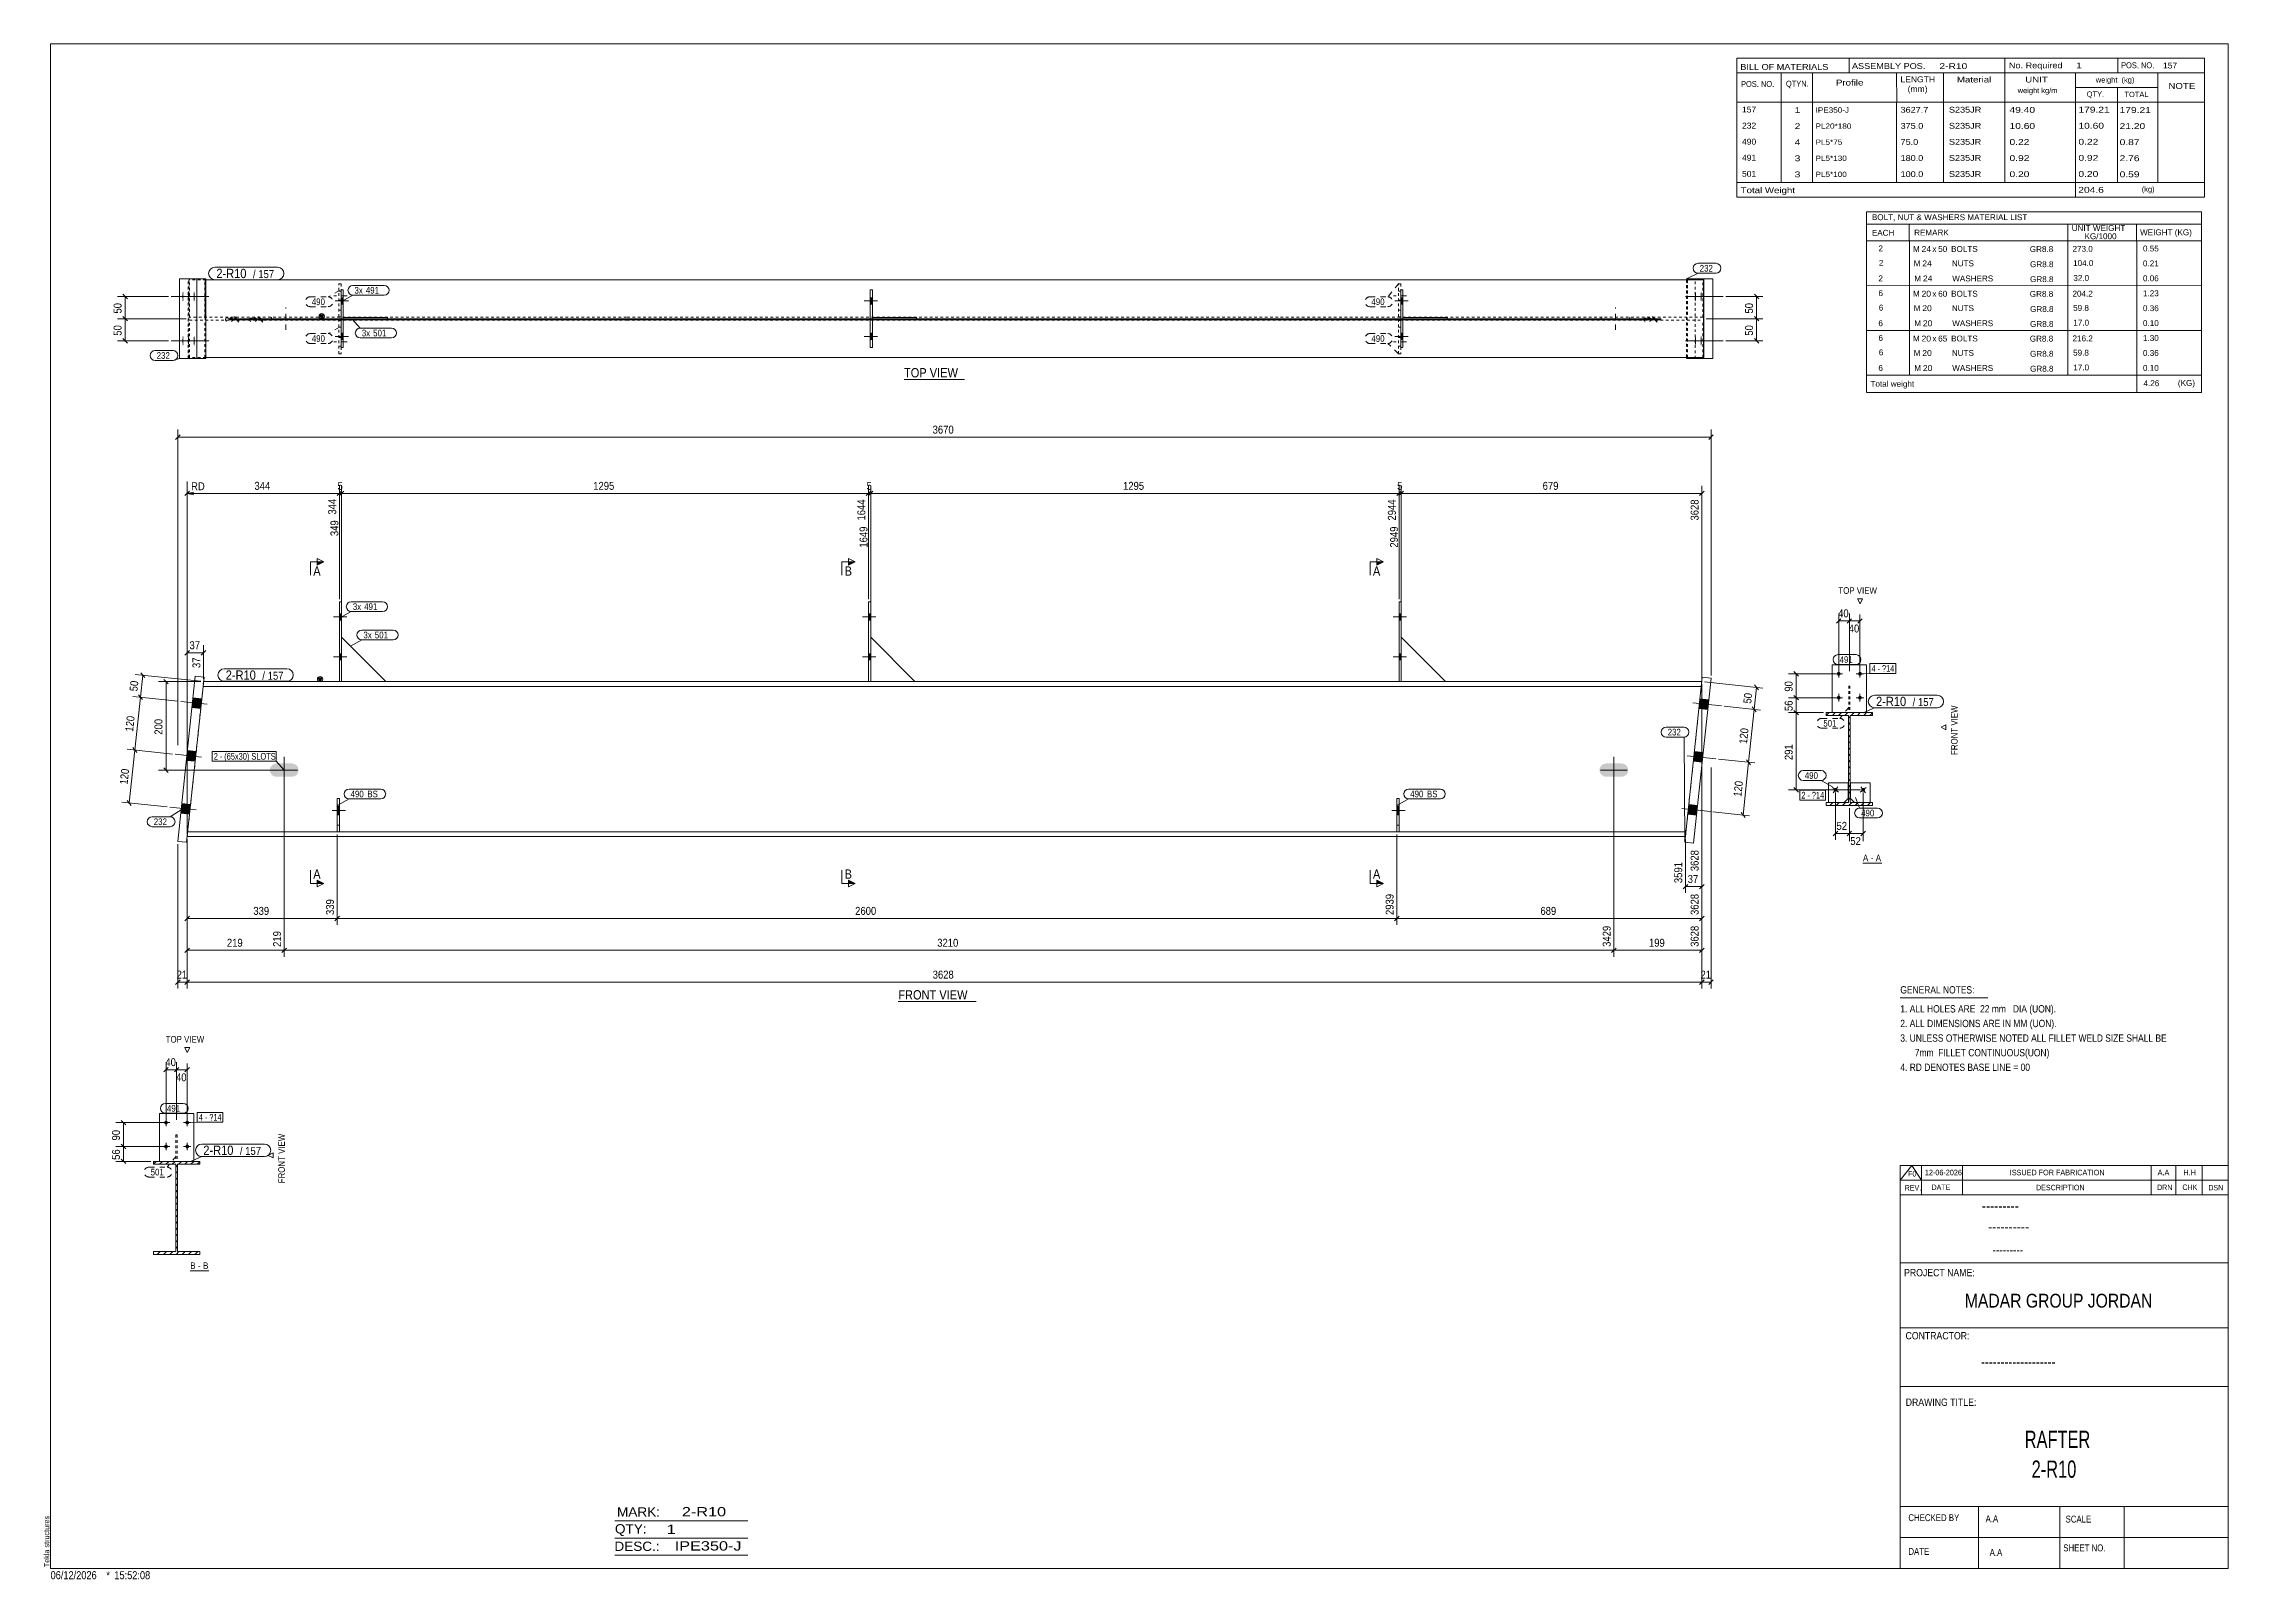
# Model space of a CAD drawing. Header units: millimetres. Extents: x 2 to 825, y 1 to 579.
import ezdxf

# ---------------------------------------------------------------- set-up
doc = ezdxf.new("R2010")
doc.units = ezdxf.units.MM
for name, pattern in [('XKITLINE00', [0]), ('XKITLINE01', [4, 1, -1, 1, -1]), ('XKITLINE02', [4, 2, -2])]:
    doc.linetypes.add(name, pattern=pattern)
for name, color, linetype, lineweight in [('Bolt', 3, 'Continuous', 0), ('BoltMark', 7, 'Continuous', 0), ('Dimensions', 7, 'Continuous', 0), ('DrawingSheet', 5, 'Continuous', 0), ('OtherObjectType', 7, 'Continuous', 0), ('Part', 2, 'Continuous', 0), ('PartMark', 7, 'Continuous', 0), ('Section', 6, 'Continuous', 0)]:
    doc.layers.add(name, color=color, linetype=linetype, lineweight=lineweight)
doc.styles.add('@ARIAL_UNICODE_MS_BOLD', font='ARIAL.TTF')
doc.styles.add('ARIAL', font='ARIAL.TTF')
doc.styles.add('ARIAL_NARROW', font='ARIALN.TTF')
doc.styles.add('COMIC_SANS_MS_BOLD', font='COMICBD.TTF')
doc.styles.add('SWIS721_EX_BT', font='ARIAL.TTF')
doc.styles.add('SWISSE', font='ARIAL.TTF')

# ---------------------------------------------------------------- blocks, each defined once
blk = doc.blocks.new('*A1')
at = {"layer": 'Part', "color": 7, "linetype": 'XKITLINE00', "lineweight": 0}
for p, q in [((673.55, 326.12), (674.65, 327.22)), ((673.55, 326.12), (673.55, 326.12)), ((675.91, 326.12), (677.01, 327.22)), ((678.27, 326.12), (679.37, 327.22)), ((680.63, 326.12), (681.73, 327.22)), ((681.95, 325.09), (682.65, 325.79)), ((681.95, 322.73), (682.65, 323.43)), ((681.95, 320.37), (682.65, 321.07)), ((682.98, 326.12), (684.08, 327.22)), ((685.34, 326.12), (686.44, 327.22)), ((687.7, 326.12), (688.8, 327.22)), ((690.06, 326.12), (691.05, 327.11)), ((681.95, 318.01), (682.65, 318.71)), ((681.95, 315.66), (682.65, 316.36)), ((681.95, 313.3), (682.65, 314)), ((681.95, 310.94), (682.65, 311.64)), ((681.95, 308.58), (682.65, 309.28)), ((681.95, 306.23), (682.65, 306.93)), ((681.95, 303.87), (682.65, 304.57)), ((681.95, 301.51), (682.65, 302.21)), ((681.95, 299.16), (682.65, 299.86)), ((681.95, 296.8), (682.65, 297.5)), ((673.56, 293.12), (673.76, 293.32)), ((675.01, 292.22), (676.11, 293.32)), ((677.37, 292.22), (678.47, 293.32)), ((679.73, 292.22), (680.83, 293.32)), ((681.95, 294.44), (682.65, 295.14)), ((682.09, 292.22), (683.19, 293.32)), ((684.44, 292.22), (685.54, 293.32)), ((686.8, 292.22), (687.9, 293.32)), ((689.16, 292.22), (690.26, 293.32))]:
    blk.add_line(p, q, dxfattribs=at)
blk = doc.blocks.new('*A2')
at = {"layer": 'Part', "color": 7, "linetype": 'XKITLINE00', "lineweight": 0}
for p, q in [((43.7, 157.17), (44.8, 158.27)), ((43.7, 157.17), (43.7, 157.17)), ((46.06, 157.17), (47.16, 158.27)), ((48.41, 157.17), (49.51, 158.27)), ((50.77, 157.17), (51.87, 158.27)), ((52.1, 156.14), (52.8, 156.84)), ((53.13, 157.17), (54.23, 158.27)), ((55.49, 157.17), (56.59, 158.27)), ((57.84, 157.17), (58.94, 158.27)), ((60.2, 157.17), (61.2, 158.16)), ((52.1, 153.78), (52.8, 154.48)), ((52.1, 151.42), (52.8, 152.12)), ((52.1, 149.06), (52.8, 149.76)), ((52.1, 146.71), (52.8, 147.41)), ((52.1, 144.35), (52.8, 145.05)), ((52.1, 141.99), (52.8, 142.69)), ((52.1, 139.63), (52.8, 140.33)), ((52.1, 137.28), (52.8, 137.98)), ((52.1, 134.92), (52.8, 135.62)), ((52.1, 132.56), (52.8, 133.26)), ((43.7, 124.17), (43.9, 124.37)), ((45.16, 123.27), (46.26, 124.37)), ((47.52, 123.27), (48.62, 124.37)), ((49.87, 123.27), (50.97, 124.37)), ((52.1, 130.21), (52.8, 130.91)), ((52.1, 127.85), (52.8, 128.55)), ((52.1, 125.49), (52.8, 126.19)), ((52.23, 123.27), (53.33, 124.37)), ((54.59, 123.27), (55.69, 124.37)), ((56.95, 123.27), (58.05, 124.37)), ((59.3, 123.27), (60.4, 124.37))]:
    blk.add_line(p, q, dxfattribs=at)
blk = doc.blocks.new('*A3')
at = {"layer": 'Bolt'}
for points in [[(98.39, 305.55), (98.2, 304.59), (97.66, 303.78), (96.85, 303.24), (95.89, 303.05), (90.06, 303.05), (89.1, 303.24), (88.29, 303.78), (87.75, 304.59), (87.56, 305.55), (87.75, 306.51), (88.29, 307.32), (89.1, 307.86), (90.06, 308.05), (95.89, 308.05), (96.85, 307.86), (97.66, 307.32), (98.2, 306.51)], [(599.06, 305.55), (598.87, 304.59), (598.32, 303.78), (597.51, 303.24), (596.56, 303.05), (590.72, 303.05), (589.77, 303.24), (588.96, 303.78), (588.41, 304.59), (588.22, 305.55), (588.41, 306.51), (588.96, 307.32), (589.77, 307.86), (590.72, 308.05), (596.56, 308.05), (597.51, 307.86), (598.32, 307.32), (598.87, 306.51)]]:
    blk.add_hatch(color=3, dxfattribs=at).paths.add_polyline_path(points, flags=17)
at = {"layer": 'Bolt', "color": 3, "linetype": 'XKITLINE00', "lineweight": 0}
for p, q in [((87.97, 305.55), (97.97, 305.55)), ((92.97, 300.55), (92.97, 310.55)), ((588.64, 305.55), (598.64, 305.55)), ((593.64, 300.55), (593.64, 310.55))]:
    blk.add_line(p, q, dxfattribs=at)
blk = doc.blocks.new('*A4')
at = {"layer": 'Bolt', "color": 3, "linetype": 'XKITLINE02', "lineweight": 0}
for p, q in [((115.99, 290.38), (110.99, 290.38)), ((113.74, 292.02), (112.9, 292.02)), ((113.74, 288.74), (112.9, 288.74))]:
    blk.add_line(p, q, dxfattribs=at)
blk = doc.blocks.new('*A5')
at = {"layer": 'Bolt'}
blk.add_hatch(color=3, dxfattribs=at).paths.add_polyline_path([(113.74, 288.74), (112.9, 288.74), (112.9, 292.02), (113.74, 292.02)], flags=17)
at = {"layer": 'Bolt', "color": 3, "linetype": 'XKITLINE00', "lineweight": 0}
for p, q in [((115.99, 290.38), (110.99, 290.38)), ((113.74, 292.02), (112.9, 292.02)), ((113.74, 288.74), (112.9, 288.74))]:
    blk.add_line(p, q, dxfattribs=at)
blk = doc.blocks.new('*A6')
at = {"layer": 'Bolt'}
for points in [[(113.74, 364.38), (114.57, 364.38), (114.57, 362.05), (113.74, 362.05)], [(113.74, 364.38), (114.57, 364.38), (114.57, 362.05), (113.74, 362.05)], [(113.74, 349.38), (114.57, 349.38), (114.57, 347.05), (113.74, 347.05)], [(113.74, 349.38), (114.57, 349.38), (114.57, 347.05), (113.74, 347.05)]]:
    blk.add_hatch(color=3, dxfattribs=at).paths.add_polyline_path(points, flags=17)
at = {"layer": 'Bolt', "color": 3, "linetype": 'XKITLINE00', "lineweight": 0}
for p, q in [((116.5, 363.22), (111.5, 363.22)), ((116.5, 363.22), (111.5, 363.22)), ((114.57, 364.38), (113.74, 364.38)), ((114.57, 364.38), (113.74, 364.38)), ((114.57, 362.05), (113.74, 362.05)), ((114.57, 362.05), (113.74, 362.05)), ((116.5, 348.22), (111.5, 348.22)), ((116.5, 348.22), (111.5, 348.22)), ((114.57, 349.38), (113.74, 349.38)), ((114.57, 349.38), (113.74, 349.38)), ((114.57, 347.05), (113.74, 347.05)), ((114.57, 347.05), (113.74, 347.05))]:
    blk.add_line(p, q, dxfattribs=at)
blk = doc.blocks.new('*A7')
at = {"layer": 'Bolt'}
for points in [[(312.97, 364.38), (313.8, 364.38), (313.8, 362.05), (312.97, 362.05)], [(312.97, 364.38), (313.8, 364.38), (313.8, 362.05), (312.97, 362.05)], [(312.97, 349.38), (313.8, 349.38), (313.8, 347.05), (312.97, 347.05)], [(312.97, 349.38), (313.8, 349.38), (313.8, 347.05), (312.97, 347.05)]]:
    blk.add_hatch(color=3, dxfattribs=at).paths.add_polyline_path(points, flags=17)
at = {"layer": 'Bolt', "color": 3, "linetype": 'XKITLINE00', "lineweight": 0}
for p, q in [((315.74, 363.22), (310.74, 363.22)), ((315.74, 363.22), (310.74, 363.22)), ((313.8, 364.38), (312.97, 364.38)), ((313.8, 364.38), (312.97, 364.38)), ((313.8, 362.05), (312.97, 362.05)), ((313.8, 362.05), (312.97, 362.05)), ((315.74, 348.22), (310.74, 348.22)), ((315.74, 348.22), (310.74, 348.22)), ((313.8, 349.38), (312.97, 349.38)), ((313.8, 349.38), (312.97, 349.38)), ((313.8, 347.05), (312.97, 347.05)), ((313.8, 347.05), (312.97, 347.05))]:
    blk.add_line(p, q, dxfattribs=at)
blk = doc.blocks.new('*A8')
at = {"layer": 'Bolt', "color": 3, "linetype": 'XKITLINE02', "lineweight": 0}
for p, q in [((514.99, 290.38), (509.99, 290.38)), ((512.74, 292.02), (511.9, 292.02)), ((512.74, 288.74), (511.9, 288.74))]:
    blk.add_line(p, q, dxfattribs=at)
blk = doc.blocks.new('*A9')
at = {"layer": 'Bolt'}
blk.add_hatch(color=3, dxfattribs=at).paths.add_polyline_path([(512.74, 288.74), (511.9, 288.74), (511.9, 292.02), (512.74, 292.02)], flags=17)
at = {"layer": 'Bolt', "color": 3, "linetype": 'XKITLINE00', "lineweight": 0}
for p, q in [((514.99, 290.38), (509.99, 290.38)), ((512.74, 292.02), (511.9, 292.02)), ((512.74, 288.74), (511.9, 288.74))]:
    blk.add_line(p, q, dxfattribs=at)
blk = doc.blocks.new('*A10')
at = {"layer": 'Bolt'}
for points in [[(512.74, 364.38), (513.57, 364.38), (513.57, 362.05), (512.74, 362.05)], [(512.74, 364.38), (513.57, 364.38), (513.57, 362.05), (512.74, 362.05)], [(512.74, 349.38), (513.57, 349.38), (513.57, 347.05), (512.74, 347.05)], [(512.74, 349.38), (513.57, 349.38), (513.57, 347.05), (512.74, 347.05)]]:
    blk.add_hatch(color=3, dxfattribs=at).paths.add_polyline_path(points, flags=17)
at = {"layer": 'Bolt', "color": 3, "linetype": 'XKITLINE00', "lineweight": 0}
for p, q in [((515.5, 363.22), (510.5, 363.22)), ((515.5, 363.22), (510.5, 363.22)), ((513.57, 364.38), (512.74, 364.38)), ((513.57, 364.38), (512.74, 364.38)), ((513.57, 362.05), (512.74, 362.05)), ((513.57, 362.05), (512.74, 362.05)), ((515.5, 348.22), (510.5, 348.22)), ((515.5, 348.22), (510.5, 348.22)), ((513.57, 349.38), (512.74, 349.38)), ((513.57, 349.38), (512.74, 349.38)), ((513.57, 347.05), (512.74, 347.05)), ((513.57, 347.05), (512.74, 347.05))]:
    blk.add_line(p, q, dxfattribs=at)
blk = doc.blocks.new('*A11')
at = {"layer": 'Bolt'}
for points in [[(61.54, 328.77), (58.22, 329.12), (58.61, 332.77), (61.92, 332.42)], [(61.54, 328.77), (58.22, 329.12), (58.61, 332.77), (61.92, 332.42)], [(59.44, 308.88), (56.12, 309.23), (56.51, 312.88), (59.82, 312.53)], [(59.44, 308.88), (56.12, 309.23), (56.51, 312.88), (59.82, 312.53)], [(57.34, 288.99), (54.03, 289.34), (54.41, 292.99), (57.73, 292.64)], [(57.34, 288.99), (54.03, 289.34), (54.41, 292.99), (57.73, 292.64)]]:
    blk.add_hatch(color=3, dxfattribs=at).paths.add_polyline_path(points, flags=17)
at = {"layer": 'Bolt', "color": 3, "linetype": 'XKITLINE00', "lineweight": 0}
for p, q in [((54.02, 331.41), (63.97, 330.36)), ((54.02, 331.41), (63.97, 330.36)), ((58.22, 329.12), (61.54, 328.77)), ((58.22, 329.12), (61.54, 328.77)), ((58.61, 332.77), (61.92, 332.42)), ((58.61, 332.77), (61.92, 332.42)), ((56.51, 312.88), (59.82, 312.53)), ((56.51, 312.88), (59.82, 312.53)), ((51.92, 311.52), (61.87, 310.47)), ((51.92, 311.52), (61.87, 310.47)), ((56.12, 309.23), (59.44, 308.88)), ((56.12, 309.23), (59.44, 308.88)), ((49.83, 291.63), (59.77, 290.58)), ((49.83, 291.63), (59.77, 290.58)), ((54.03, 289.34), (57.34, 288.99)), ((54.03, 289.34), (57.34, 288.99)), ((54.41, 292.99), (57.73, 292.64)), ((54.41, 292.99), (57.73, 292.64))]:
    blk.add_line(p, q, dxfattribs=at)
blk = doc.blocks.new('*A12')
at = {"layer": 'Bolt'}
for points in [[(628.99, 328.42), (625.67, 328.77), (626.06, 332.42), (629.37, 332.07)], [(628.99, 328.42), (625.67, 328.77), (626.06, 332.42), (629.37, 332.07)], [(626.89, 308.53), (623.57, 308.88), (623.96, 312.53), (627.27, 312.18)], [(626.89, 308.53), (623.57, 308.88), (623.96, 312.53), (627.27, 312.18)], [(624.79, 288.64), (621.48, 288.99), (621.86, 292.64), (625.18, 292.29)], [(624.79, 288.64), (621.48, 288.99), (621.86, 292.64), (625.18, 292.29)]]:
    blk.add_hatch(color=3, dxfattribs=at).paths.add_polyline_path(points, flags=17)
at = {"layer": 'Bolt', "color": 3, "linetype": 'XKITLINE00', "lineweight": 0}
for p, q in [((634.15, 329.72), (623.38, 330.86)), ((634.15, 329.72), (623.38, 330.86)), ((629.37, 332.07), (626.06, 332.42)), ((629.37, 332.07), (626.06, 332.42)), ((628.99, 328.42), (625.67, 328.77)), ((628.99, 328.42), (625.67, 328.77)), ((632.05, 309.83), (621.28, 310.97)), ((632.05, 309.83), (621.28, 310.97)), ((626.89, 308.53), (623.57, 308.88)), ((626.89, 308.53), (623.57, 308.88)), ((627.27, 312.18), (623.96, 312.53)), ((627.27, 312.18), (623.96, 312.53)), ((629.96, 289.94), (619.18, 291.08)), ((629.96, 289.94), (619.18, 291.08)), ((624.79, 288.64), (621.48, 288.99)), ((624.79, 288.64), (621.48, 288.99)), ((625.18, 292.29), (621.86, 292.64)), ((625.18, 292.29), (621.86, 292.64))]:
    blk.add_line(p, q, dxfattribs=at)
blk = doc.blocks.new('*A13')
at = {"layer": 'Part'}
blk.add_hatch(color=2, dxfattribs=at).paths.add_polyline_path([(105.65, 340.28), (107.25, 340.28), (106.45, 338.88)], flags=17)
at = {"layer": 'Part', "color": 7, "linetype": 'XKITLINE01', "lineweight": 0}
for p, q in [((62.6, 338.88), (56.45, 280.55)), ((620.58, 280.55), (626.74, 338.88))]:
    blk.add_line(p, q, dxfattribs=at)
at = {"layer": 'Part', "color": 2, "linetype": 'XKITLINE00', "lineweight": 0}
for p, q in [((221.24, 338.88), (62.6, 338.88)), ((106.45, 338.88), (105.65, 340.28)), ((105.65, 340.28), (107.25, 340.28)), ((107.25, 340.28), (106.45, 338.88)), ((420.47, 338.88), (221.34, 338.88)), ((626.74, 338.88), (420.57, 338.88)), ((221.24, 337.05), (62.41, 337.05)), ((420.47, 337.05), (221.34, 337.05)), ((626.54, 337.05), (420.57, 337.05)), ((221.24, 280.55), (56.45, 280.55)), ((221.24, 282.38), (56.64, 282.38)), ((420.47, 282.38), (221.34, 282.38)), ((420.47, 280.55), (221.34, 280.55)), ((620.78, 282.38), (420.57, 282.38)), ((620.58, 280.55), (420.57, 280.55))]:
    blk.add_line(p, q, dxfattribs=at)
blk.add_circle((106.45, 339.78), 1, dxfattribs=at)
blk = doc.blocks.new('*A14')
at = {"layer": 'Part', "color": 7, "linetype": 'XKITLINE01', "lineweight": 0}
for p, q in [((112.9, 294.88), (112.9, 282.38)), ((113.74, 294.88), (112.9, 294.88)), ((113.74, 282.38), (113.74, 294.88)), ((112.9, 284.88), (113.74, 284.88)), ((112.9, 282.38), (113.74, 282.38))]:
    blk.add_line(p, q, dxfattribs=at)
blk = doc.blocks.new('*A15')
at = {"layer": 'Part', "color": 2, "linetype": 'XKITLINE00', "lineweight": 0}
for p, q in [((112.9, 282.38), (112.9, 294.88)), ((112.9, 294.88), (113.74, 294.88)), ((113.74, 294.88), (113.74, 282.38))]:
    blk.add_line(p, q, dxfattribs=at)
at = {"layer": 'Part', "color": 7, "linetype": 'XKITLINE01', "lineweight": 0}
for p, q in [((112.9, 284.88), (113.74, 284.88)), ((113.74, 282.38), (112.9, 282.38))]:
    blk.add_line(p, q, dxfattribs=at)
blk = doc.blocks.new('*A16')
at = {"layer": 'Part', "color": 2, "linetype": 'XKITLINE00', "lineweight": 0}
blk.add_line((131.24, 338.88), (114.57, 355.55), dxfattribs=at)
at = {"layer": 'Part', "color": 7, "linetype": 'XKITLINE01', "lineweight": 0}
for p, q in [((114.57, 355.55), (114.57, 338.88)), ((114.57, 338.88), (131.24, 338.88))]:
    blk.add_line(p, q, dxfattribs=at)
blk = doc.blocks.new('*A17')
at = {"layer": 'Part', "color": 2, "linetype": 'XKITLINE00', "lineweight": 0}
for p, q in [((113.74, 338.88), (113.74, 368.88)), ((113.74, 368.88), (114.57, 368.88)), ((114.57, 368.88), (114.57, 338.88))]:
    blk.add_line(p, q, dxfattribs=at)
at = {"layer": 'Part', "color": 7, "linetype": 'XKITLINE01', "lineweight": 0}
blk.add_line((114.57, 338.88), (113.74, 338.88), dxfattribs=at)
blk = doc.blocks.new('*A18')
at = {"layer": 'Part', "color": 2, "linetype": 'XKITLINE00', "lineweight": 0}
blk.add_line((330.47, 338.88), (313.8, 355.55), dxfattribs=at)
at = {"layer": 'Part', "color": 7, "linetype": 'XKITLINE01', "lineweight": 0}
for p, q in [((313.8, 355.55), (313.8, 338.88)), ((313.8, 338.88), (330.47, 338.88))]:
    blk.add_line(p, q, dxfattribs=at)
blk = doc.blocks.new('*A19')
at = {"layer": 'Part', "color": 2, "linetype": 'XKITLINE00', "lineweight": 0}
for p, q in [((312.97, 338.88), (312.97, 368.88)), ((312.97, 368.88), (313.8, 368.88)), ((313.8, 368.88), (313.8, 338.88))]:
    blk.add_line(p, q, dxfattribs=at)
at = {"layer": 'Part', "color": 7, "linetype": 'XKITLINE01', "lineweight": 0}
blk.add_line((313.8, 338.88), (312.97, 338.88), dxfattribs=at)
blk = doc.blocks.new('*A20')
at = {"layer": 'Part', "color": 7, "linetype": 'XKITLINE01', "lineweight": 0}
for p, q in [((511.9, 294.88), (511.9, 282.38)), ((512.74, 294.88), (511.9, 294.88)), ((512.74, 282.38), (512.74, 294.88)), ((511.9, 284.88), (512.74, 284.88)), ((511.9, 282.38), (512.74, 282.38))]:
    blk.add_line(p, q, dxfattribs=at)
blk = doc.blocks.new('*A21')
at = {"layer": 'Part', "color": 2, "linetype": 'XKITLINE00', "lineweight": 0}
for p, q in [((511.9, 282.38), (511.9, 294.88)), ((511.9, 294.88), (512.74, 294.88)), ((512.74, 294.88), (512.74, 282.38))]:
    blk.add_line(p, q, dxfattribs=at)
at = {"layer": 'Part', "color": 7, "linetype": 'XKITLINE01', "lineweight": 0}
for p, q in [((511.9, 284.88), (512.74, 284.88)), ((512.74, 282.38), (511.9, 282.38))]:
    blk.add_line(p, q, dxfattribs=at)
blk = doc.blocks.new('*A22')
at = {"layer": 'Part', "color": 2, "linetype": 'XKITLINE00', "lineweight": 0}
blk.add_line((530.24, 338.88), (513.57, 355.55), dxfattribs=at)
at = {"layer": 'Part', "color": 7, "linetype": 'XKITLINE01', "lineweight": 0}
for p, q in [((513.57, 355.55), (513.57, 338.88)), ((513.57, 338.88), (530.24, 338.88))]:
    blk.add_line(p, q, dxfattribs=at)
blk = doc.blocks.new('*A23')
at = {"layer": 'Part', "color": 2, "linetype": 'XKITLINE00', "lineweight": 0}
for p, q in [((512.74, 338.88), (512.74, 368.88)), ((512.74, 368.88), (513.57, 368.88)), ((513.57, 368.88), (513.57, 338.88))]:
    blk.add_line(p, q, dxfattribs=at)
at = {"layer": 'Part', "color": 7, "linetype": 'XKITLINE01', "lineweight": 0}
blk.add_line((513.57, 338.88), (512.74, 338.88), dxfattribs=at)
blk = doc.blocks.new('*A24')
at = {"layer": 'Part', "color": 2, "linetype": 'XKITLINE00', "lineweight": 0}
for p, q in [((52.91, 278.73), (59.46, 340.89)), ((56.22, 278.38), (62.78, 340.54)), ((59.46, 340.89), (62.78, 340.54)), ((56.22, 278.38), (52.91, 278.73))]:
    blk.add_line(p, q, dxfattribs=at)
blk = doc.blocks.new('*A25')
at = {"layer": 'Part', "color": 2, "linetype": 'XKITLINE00', "lineweight": 0}
for p, q in [((626.91, 340.54), (620.36, 278.38)), ((623.67, 278.03), (630.23, 340.19)), ((630.23, 340.19), (626.91, 340.54)), ((620.36, 278.38), (623.67, 278.03))]:
    blk.add_line(p, q, dxfattribs=at)
blk = doc.blocks.new('*A26')
at = {"layer": 'Bolt', "color": 3, "linetype": 'XKITLINE02', "lineweight": 0}
for p, q in [((93.6, 471.32), (93.6, 479.65)), ((594.26, 471.32), (594.26, 479.65)), ((88.18, 474.9), (88.18, 476.07)), ((99.01, 474.9), (99.01, 476.07)), ((588.85, 474.9), (588.85, 476.07)), ((599.68, 474.9), (599.68, 476.07))]:
    blk.add_line(p, q, dxfattribs=at)
blk = doc.blocks.new('*A27')
at = {"layer": 'Bolt', "color": 3, "linetype": 'XKITLINE02', "lineweight": 0}
for p, q in [((114.36, 485.79), (113.53, 485.79)), ((116.61, 484.15), (111.61, 484.15)), ((114.36, 482.51), (113.53, 482.51))]:
    blk.add_line(p, q, dxfattribs=at)
blk = doc.blocks.new('*A28')
at = {"layer": 'Bolt', "color": 3, "linetype": 'XKITLINE02', "lineweight": 0}
for p, q in [((116.61, 466.82), (111.61, 466.82)), ((114.36, 468.45), (113.53, 468.45)), ((114.36, 465.18), (113.53, 465.18))]:
    blk.add_line(p, q, dxfattribs=at)
blk = doc.blocks.new('*A29')
at = {"layer": 'Bolt'}
for points in [[(114.36, 483.32), (115.19, 483.32), (115.19, 480.98), (114.36, 480.98)], [(114.36, 483.32), (115.19, 483.32), (115.19, 480.98), (114.36, 480.98)], [(114.36, 469.98), (115.19, 469.98), (115.19, 467.65), (114.36, 467.65)], [(114.36, 469.98), (115.19, 469.98), (115.19, 467.65), (114.36, 467.65)]]:
    blk.add_hatch(color=3, dxfattribs=at).paths.add_polyline_path(points, flags=17)
at = {"layer": 'Bolt', "color": 3, "linetype": 'XKITLINE00', "lineweight": 0}
for p, q in [((117.13, 482.15), (112.13, 482.15)), ((117.13, 482.15), (112.13, 482.15)), ((115.19, 483.32), (114.36, 483.32)), ((115.19, 483.32), (114.36, 483.32)), ((115.19, 480.98), (114.36, 480.98)), ((115.19, 480.98), (114.36, 480.98)), ((115.19, 469.98), (114.36, 469.98)), ((115.19, 469.98), (114.36, 469.98)), ((117.13, 468.82), (112.13, 468.82)), ((117.13, 468.82), (112.13, 468.82)), ((115.19, 467.65), (114.36, 467.65)), ((115.19, 467.65), (114.36, 467.65))]:
    blk.add_line(p, q, dxfattribs=at)
blk = doc.blocks.new('*A30')
at = {"layer": 'Bolt'}
for points in [[(313.59, 483.32), (314.43, 483.32), (314.43, 480.98), (313.59, 480.98)], [(313.59, 483.32), (314.43, 483.32), (314.43, 480.98), (313.59, 480.98)], [(313.59, 469.98), (314.43, 469.98), (314.43, 467.65), (313.59, 467.65)], [(313.59, 469.98), (314.43, 469.98), (314.43, 467.65), (313.59, 467.65)]]:
    blk.add_hatch(color=3, dxfattribs=at).paths.add_polyline_path(points, flags=17)
at = {"layer": 'Bolt', "color": 3, "linetype": 'XKITLINE00', "lineweight": 0}
for p, q in [((316.36, 482.15), (311.36, 482.15)), ((316.36, 482.15), (311.36, 482.15)), ((314.43, 483.32), (313.59, 483.32)), ((314.43, 483.32), (313.59, 483.32)), ((314.43, 480.98), (313.59, 480.98)), ((314.43, 480.98), (313.59, 480.98)), ((314.43, 469.98), (313.59, 469.98)), ((314.43, 469.98), (313.59, 469.98)), ((316.36, 468.82), (311.36, 468.82)), ((316.36, 468.82), (311.36, 468.82)), ((314.43, 467.65), (313.59, 467.65)), ((314.43, 467.65), (313.59, 467.65))]:
    blk.add_line(p, q, dxfattribs=at)
blk = doc.blocks.new('*A31')
at = {"layer": 'Bolt', "color": 3, "linetype": 'XKITLINE02', "lineweight": 0}
for p, q in [((513.36, 485.79), (512.53, 485.79)), ((515.61, 484.15), (510.61, 484.15)), ((513.36, 482.51), (512.53, 482.51))]:
    blk.add_line(p, q, dxfattribs=at)
blk = doc.blocks.new('*A32')
at = {"layer": 'Bolt', "color": 3, "linetype": 'XKITLINE02', "lineweight": 0}
for p, q in [((515.61, 466.82), (510.61, 466.82)), ((513.36, 468.45), (512.53, 468.45)), ((513.36, 465.18), (512.53, 465.18))]:
    blk.add_line(p, q, dxfattribs=at)
blk = doc.blocks.new('*A33')
at = {"layer": 'Bolt'}
for points in [[(513.36, 483.32), (514.19, 483.32), (514.19, 480.98), (513.36, 480.98)], [(513.36, 483.32), (514.19, 483.32), (514.19, 480.98), (513.36, 480.98)], [(513.36, 469.98), (514.19, 469.98), (514.19, 467.65), (513.36, 467.65)], [(513.36, 469.98), (514.19, 469.98), (514.19, 467.65), (513.36, 467.65)]]:
    blk.add_hatch(color=3, dxfattribs=at).paths.add_polyline_path(points, flags=17)
at = {"layer": 'Bolt', "color": 3, "linetype": 'XKITLINE00', "lineweight": 0}
for p, q in [((516.13, 482.15), (511.13, 482.15)), ((516.13, 482.15), (511.13, 482.15)), ((514.19, 483.32), (513.36, 483.32)), ((514.19, 483.32), (513.36, 483.32)), ((514.19, 480.98), (513.36, 480.98)), ((514.19, 480.98), (513.36, 480.98)), ((514.19, 469.98), (513.36, 469.98)), ((514.19, 469.98), (513.36, 469.98)), ((516.13, 468.82), (511.13, 468.82)), ((516.13, 468.82), (511.13, 468.82)), ((514.19, 467.65), (513.36, 467.65)), ((514.19, 467.65), (513.36, 467.65))]:
    blk.add_line(p, q, dxfattribs=at)
blk = doc.blocks.new('*A34')
at = {"layer": 'Bolt'}
for points in [[(55.04, 483.77), (55.03, 483.73), (55.03, 483.68), (55.03, 483.64), (55.03, 483.59), (55.03, 483.55), (55.03, 483.5), (55.03, 483.46), (55.03, 483.41), (55.03, 483.37), (55.03, 483.33), (55.03, 483.28), (55.03, 483.24), (55.02, 483.2), (55.02, 483.16), (55.02, 483.11), (55.02, 483.07), (55.02, 483.03), (55.01, 482.99), (55.01, 482.95), (55.01, 482.91), (55.01, 482.87), (55.01, 482.84), (55, 482.8), (55, 482.76), (55, 482.72), (54.99, 482.69), (54.99, 482.65), (54.99, 482.62), (54.99, 482.59), (54.98, 482.55), (54.98, 482.52), (54.98, 482.49), (54.97, 482.46), (54.97, 482.43), (54.96, 482.4), (54.96, 482.37), (54.96, 482.34), (54.95, 482.32), (54.95, 482.29), (54.95, 482.27), (54.94, 482.24), (54.94, 482.22), (54.93, 482.2), (54.93, 482.18), (54.93, 482.16), (54.92, 482.14), (54.92, 482.12), (54.91, 482.11), (54.91, 482.09), (54.9, 482.08), (54.9, 482.06), (54.89, 482.05), (54.89, 482.04), (54.88, 482.03), (54.88, 482.02), (54.88, 482.01), (54.87, 482), (54.87, 482), (54.86, 481.99), (54.86, 481.99), (54.85, 481.99), (54.85, 481.98), (54.84, 481.98), (54.84, 481.98), (54.83, 481.99), (54.83, 481.99), (54.82, 481.99), (54.82, 482), (54.81, 482), (54.81, 482.01), (54.81, 482.02), (54.8, 482.03), (54.8, 482.04), (54.79, 482.05), (54.79, 482.06), (54.78, 482.08), (54.78, 482.09), (54.77, 482.11), (54.77, 482.12), (54.76, 482.14), (54.76, 482.16), (54.76, 482.18), (54.75, 482.2), (54.75, 482.22), (54.74, 482.24), (54.74, 482.27), (54.74, 482.29), (54.73, 482.32), (54.73, 482.34), (54.72, 482.37), (54.72, 482.4), (54.72, 482.43), (54.71, 482.46), (54.71, 482.49), (54.71, 482.52), (54.7, 482.55), (54.7, 482.59), (54.7, 482.62), (54.69, 482.65), (54.69, 482.69), (54.69, 482.72), (54.69, 482.76), (54.68, 482.8), (54.68, 482.84), (54.68, 482.87), (54.68, 482.91), (54.67, 482.95), (54.67, 482.99), (54.67, 483.03), (54.67, 483.07), (54.67, 483.11), (54.66, 483.16), (54.66, 483.2), (54.66, 483.24), (54.66, 483.28), (54.66, 483.33), (54.66, 483.37), (54.66, 483.41), (54.65, 483.46), (54.65, 483.5), (54.65, 483.55), (54.65, 483.59), (54.65, 483.64), (54.65, 483.68), (54.65, 483.73), (54.65, 483.77), (54.65, 483.82), (54.65, 483.86), (54.65, 483.91), (54.65, 483.95), (54.65, 484), (54.65, 484.04), (54.65, 484.09), (54.65, 484.13), (54.65, 484.17), (54.66, 484.22), (54.66, 484.26), (54.66, 484.31), (54.66, 484.35), (54.66, 484.39), (54.66, 484.43), (54.66, 484.48), (54.67, 484.52), (54.67, 484.56), (54.67, 484.6), (54.67, 484.64), (54.67, 484.68), (54.68, 484.72), (54.68, 484.76), (54.68, 484.8), (54.68, 484.83), (54.69, 484.87), (54.69, 484.91), (54.69, 484.94), (54.69, 484.98), (54.7, 485.01), (54.7, 485.05), (54.7, 485.08), (54.71, 485.11), (54.71, 485.14), (54.71, 485.17), (54.72, 485.2), (54.72, 485.23), (54.72, 485.26), (54.73, 485.29), (54.73, 485.32), (54.74, 485.34), (54.74, 485.37), (54.74, 485.39), (54.75, 485.41), (54.75, 485.43), (54.76, 485.45), (54.76, 485.47), (54.76, 485.49), (54.77, 485.51), (54.77, 485.53), (54.78, 485.54), (54.78, 485.56), (54.79, 485.57), (54.79, 485.58), (54.8, 485.59), (54.8, 485.61), (54.81, 485.61), (54.81, 485.62), (54.81, 485.63), (54.82, 485.64), (54.82, 485.64), (54.83, 485.64), (54.83, 485.65), (54.84, 485.65), (54.84, 485.65), (54.85, 485.65), (54.85, 485.65), (54.86, 485.64), (54.86, 485.64), (54.87, 485.64), (54.87, 485.63), (54.88, 485.62), (54.88, 485.61), (54.88, 485.61), (54.89, 485.59), (54.89, 485.58), (54.9, 485.57), (54.9, 485.56), (54.91, 485.54), (54.91, 485.53), (54.92, 485.51), (54.92, 485.49), (54.93, 485.47), (54.93, 485.45), (54.93, 485.43), (54.94, 485.41), (54.94, 485.39), (54.95, 485.37), (54.95, 485.34), (54.95, 485.32), (54.96, 485.29), (54.96, 485.26), (54.96, 485.23), (54.97, 485.2), (54.97, 485.17), (54.98, 485.14), (54.98, 485.11), (54.98, 485.08), (54.99, 485.05), (54.99, 485.01), (54.99, 484.98), (54.99, 484.94), (55, 484.91), (55, 484.87), (55, 484.83), (55.01, 484.8), (55.01, 484.76), (55.01, 484.72), (55.01, 484.68), (55.01, 484.64), (55.02, 484.6), (55.02, 484.56), (55.02, 484.52), (55.02, 484.48), (55.02, 484.43), (55.03, 484.39), (55.03, 484.35), (55.03, 484.31), (55.03, 484.26), (55.03, 484.22), (55.03, 484.17), (55.03, 484.13), (55.03, 484.09), (55.03, 484.04), (55.03, 484), (55.03, 483.95), (55.03, 483.91), (55.04, 483.86), (55.04, 483.82)], [(57.13, 483.77), (57.13, 483.73), (57.13, 483.68), (57.13, 483.64), (57.13, 483.59), (57.13, 483.55), (57.13, 483.5), (57.13, 483.46), (57.13, 483.41), (57.13, 483.37), (57.13, 483.33), (57.13, 483.28), (57.12, 483.24), (57.12, 483.2), (57.12, 483.16), (57.12, 483.11), (57.12, 483.07), (57.12, 483.03), (57.11, 482.99), (57.11, 482.95), (57.11, 482.91), (57.11, 482.87), (57.1, 482.84), (57.1, 482.8), (57.1, 482.76), (57.1, 482.72), (57.09, 482.69), (57.09, 482.65), (57.09, 482.62), (57.08, 482.59), (57.08, 482.55), (57.08, 482.52), (57.07, 482.49), (57.07, 482.46), (57.07, 482.43), (57.06, 482.4), (57.06, 482.37), (57.06, 482.34), (57.05, 482.32), (57.05, 482.29), (57.04, 482.27), (57.04, 482.24), (57.04, 482.22), (57.03, 482.2), (57.03, 482.18), (57.02, 482.16), (57.02, 482.14), (57.01, 482.12), (57.01, 482.11), (57.01, 482.09), (57, 482.08), (57, 482.06), (56.99, 482.05), (56.99, 482.04), (56.98, 482.03), (56.98, 482.02), (56.97, 482.01), (56.97, 482), (56.96, 482), (56.96, 481.99), (56.95, 481.99), (56.95, 481.99), (56.95, 481.98), (56.94, 481.98), (56.94, 481.98), (56.93, 481.99), (56.93, 481.99), (56.92, 481.99), (56.92, 482), (56.91, 482), (56.91, 482.01), (56.9, 482.02), (56.9, 482.03), (56.89, 482.04), (56.89, 482.05), (56.88, 482.06), (56.88, 482.08), (56.88, 482.09), (56.87, 482.11), (56.87, 482.12), (56.86, 482.14), (56.86, 482.16), (56.85, 482.18), (56.85, 482.2), (56.85, 482.22), (56.84, 482.24), (56.84, 482.27), (56.83, 482.29), (56.83, 482.32), (56.83, 482.34), (56.82, 482.37), (56.82, 482.4), (56.81, 482.43), (56.81, 482.46), (56.81, 482.49), (56.8, 482.52), (56.8, 482.55), (56.8, 482.59), (56.79, 482.62), (56.79, 482.65), (56.79, 482.69), (56.79, 482.72), (56.78, 482.76), (56.78, 482.8), (56.78, 482.84), (56.77, 482.87), (56.77, 482.91), (56.77, 482.95), (56.77, 482.99), (56.77, 483.03), (56.76, 483.07), (56.76, 483.11), (56.76, 483.16), (56.76, 483.2), (56.76, 483.24), (56.76, 483.28), (56.75, 483.33), (56.75, 483.37), (56.75, 483.41), (56.75, 483.46), (56.75, 483.5), (56.75, 483.55), (56.75, 483.59), (56.75, 483.64), (56.75, 483.68), (56.75, 483.73), (56.75, 483.77), (56.75, 483.82), (56.75, 483.86), (56.75, 483.91), (56.75, 483.95), (56.75, 484), (56.75, 484.04), (56.75, 484.09), (56.75, 484.13), (56.75, 484.17), (56.75, 484.22), (56.75, 484.26), (56.75, 484.31), (56.76, 484.35), (56.76, 484.39), (56.76, 484.43), (56.76, 484.48), (56.76, 484.52), (56.76, 484.56), (56.77, 484.6), (56.77, 484.64), (56.77, 484.68), (56.77, 484.72), (56.77, 484.76), (56.78, 484.8), (56.78, 484.83), (56.78, 484.87), (56.79, 484.91), (56.79, 484.94), (56.79, 484.98), (56.79, 485.01), (56.8, 485.05), (56.8, 485.08), (56.8, 485.11), (56.81, 485.14), (56.81, 485.17), (56.81, 485.2), (56.82, 485.23), (56.82, 485.26), (56.83, 485.29), (56.83, 485.32), (56.83, 485.34), (56.84, 485.37), (56.84, 485.39), (56.85, 485.41), (56.85, 485.43), (56.85, 485.45), (56.86, 485.47), (56.86, 485.49), (56.87, 485.51), (56.87, 485.53), (56.88, 485.54), (56.88, 485.56), (56.88, 485.57), (56.89, 485.58), (56.89, 485.59), (56.9, 485.61), (56.9, 485.61), (56.91, 485.62), (56.91, 485.63), (56.92, 485.64), (56.92, 485.64), (56.93, 485.64), (56.93, 485.65), (56.94, 485.65), (56.94, 485.65), (56.95, 485.65), (56.95, 485.65), (56.95, 485.64), (56.96, 485.64), (56.96, 485.64), (56.97, 485.63), (56.97, 485.62), (56.98, 485.61), (56.98, 485.61), (56.99, 485.59), (56.99, 485.58), (57, 485.57), (57, 485.56), (57.01, 485.54), (57.01, 485.53), (57.01, 485.51), (57.02, 485.49), (57.02, 485.47), (57.03, 485.45), (57.03, 485.43), (57.04, 485.41), (57.04, 485.39), (57.04, 485.37), (57.05, 485.34), (57.05, 485.32), (57.06, 485.29), (57.06, 485.26), (57.06, 485.23), (57.07, 485.2), (57.07, 485.17), (57.07, 485.14), (57.08, 485.11), (57.08, 485.08), (57.08, 485.05), (57.09, 485.01), (57.09, 484.98), (57.09, 484.94), (57.1, 484.91), (57.1, 484.87), (57.1, 484.83), (57.1, 484.8), (57.11, 484.76), (57.11, 484.72), (57.11, 484.68), (57.11, 484.64), (57.12, 484.6), (57.12, 484.56), (57.12, 484.52), (57.12, 484.48), (57.12, 484.43), (57.12, 484.39), (57.13, 484.35), (57.13, 484.31), (57.13, 484.26), (57.13, 484.22), (57.13, 484.17), (57.13, 484.13), (57.13, 484.09), (57.13, 484.04), (57.13, 484), (57.13, 483.95), (57.13, 483.91), (57.13, 483.86), (57.13, 483.82)], [(59.23, 483.77), (59.23, 483.73), (59.23, 483.68), (59.23, 483.64), (59.23, 483.59), (59.23, 483.55), (59.23, 483.5), (59.23, 483.46), (59.23, 483.41), (59.23, 483.37), (59.23, 483.33), (59.23, 483.28), (59.22, 483.24), (59.22, 483.2), (59.22, 483.16), (59.22, 483.11), (59.22, 483.07), (59.22, 483.03), (59.21, 482.99), (59.21, 482.95), (59.21, 482.91), (59.21, 482.87), (59.2, 482.84), (59.2, 482.8), (59.2, 482.76), (59.2, 482.72), (59.19, 482.69), (59.19, 482.65), (59.19, 482.62), (59.18, 482.59), (59.18, 482.55), (59.18, 482.52), (59.17, 482.49), (59.17, 482.46), (59.17, 482.43), (59.16, 482.4), (59.16, 482.37), (59.16, 482.34), (59.15, 482.32), (59.15, 482.29), (59.14, 482.27), (59.14, 482.24), (59.14, 482.22), (59.13, 482.2), (59.13, 482.18), (59.12, 482.16), (59.12, 482.14), (59.11, 482.12), (59.11, 482.11), (59.1, 482.09), (59.1, 482.08), (59.1, 482.06), (59.09, 482.05), (59.09, 482.04), (59.08, 482.03), (59.08, 482.02), (59.07, 482.01), (59.07, 482), (59.06, 482), (59.06, 481.99), (59.05, 481.99), (59.05, 481.99), (59.04, 481.98), (59.04, 481.98), (59.03, 481.98), (59.03, 481.99), (59.02, 481.99), (59.02, 481.99), (59.01, 482), (59.01, 482), (59.01, 482.01), (59, 482.02), (59, 482.03), (58.99, 482.04), (58.99, 482.05), (58.98, 482.06), (58.98, 482.08), (58.97, 482.09), (58.97, 482.11), (58.96, 482.12), (58.96, 482.14), (58.95, 482.16), (58.95, 482.18), (58.95, 482.2), (58.94, 482.22), (58.94, 482.24), (58.93, 482.27), (58.93, 482.29), (58.93, 482.32), (58.92, 482.34), (58.92, 482.37), (58.91, 482.4), (58.91, 482.43), (58.91, 482.46), (58.9, 482.49), (58.9, 482.52), (58.9, 482.55), (58.89, 482.59), (58.89, 482.62), (58.89, 482.65), (58.88, 482.69), (58.88, 482.72), (58.88, 482.76), (58.88, 482.8), (58.87, 482.84), (58.87, 482.87), (58.87, 482.91), (58.87, 482.95), (58.86, 482.99), (58.86, 483.03), (58.86, 483.07), (58.86, 483.11), (58.86, 483.16), (58.85, 483.2), (58.85, 483.24), (58.85, 483.28), (58.85, 483.33), (58.85, 483.37), (58.85, 483.41), (58.85, 483.46), (58.85, 483.5), (58.85, 483.55), (58.84, 483.59), (58.84, 483.64), (58.84, 483.68), (58.84, 483.73), (58.84, 483.77), (58.84, 483.82), (58.84, 483.86), (58.84, 483.91), (58.84, 483.95), (58.84, 484), (58.84, 484.04), (58.85, 484.09), (58.85, 484.13), (58.85, 484.17), (58.85, 484.22), (58.85, 484.26), (58.85, 484.31), (58.85, 484.35), (58.85, 484.39), (58.85, 484.43), (58.86, 484.48), (58.86, 484.52), (58.86, 484.56), (58.86, 484.6), (58.86, 484.64), (58.87, 484.68), (58.87, 484.72), (58.87, 484.76), (58.87, 484.8), (58.88, 484.83), (58.88, 484.87), (58.88, 484.91), (58.88, 484.94), (58.89, 484.98), (58.89, 485.01), (58.89, 485.05), (58.9, 485.08), (58.9, 485.11), (58.9, 485.14), (58.91, 485.17), (58.91, 485.2), (58.91, 485.23), (58.92, 485.26), (58.92, 485.29), (58.93, 485.32), (58.93, 485.34), (58.93, 485.37), (58.94, 485.39), (58.94, 485.41), (58.95, 485.43), (58.95, 485.45), (58.95, 485.47), (58.96, 485.49), (58.96, 485.51), (58.97, 485.53), (58.97, 485.54), (58.98, 485.56), (58.98, 485.57), (58.99, 485.58), (58.99, 485.59), (59, 485.61), (59, 485.61), (59.01, 485.62), (59.01, 485.63), (59.01, 485.64), (59.02, 485.64), (59.02, 485.64), (59.03, 485.65), (59.03, 485.65), (59.04, 485.65), (59.04, 485.65), (59.05, 485.65), (59.05, 485.64), (59.06, 485.64), (59.06, 485.64), (59.07, 485.63), (59.07, 485.62), (59.08, 485.61), (59.08, 485.61), (59.09, 485.59), (59.09, 485.58), (59.1, 485.57), (59.1, 485.56), (59.1, 485.54), (59.11, 485.53), (59.11, 485.51), (59.12, 485.49), (59.12, 485.47), (59.13, 485.45), (59.13, 485.43), (59.14, 485.41), (59.14, 485.39), (59.14, 485.37), (59.15, 485.34), (59.15, 485.32), (59.16, 485.29), (59.16, 485.26), (59.16, 485.23), (59.17, 485.2), (59.17, 485.17), (59.17, 485.14), (59.18, 485.11), (59.18, 485.08), (59.18, 485.05), (59.19, 485.01), (59.19, 484.98), (59.19, 484.94), (59.2, 484.91), (59.2, 484.87), (59.2, 484.83), (59.2, 484.8), (59.21, 484.76), (59.21, 484.72), (59.21, 484.68), (59.21, 484.64), (59.22, 484.6), (59.22, 484.56), (59.22, 484.52), (59.22, 484.48), (59.22, 484.43), (59.22, 484.39), (59.23, 484.35), (59.23, 484.31), (59.23, 484.26), (59.23, 484.22), (59.23, 484.17), (59.23, 484.13), (59.23, 484.09), (59.23, 484.04), (59.23, 484), (59.23, 483.95), (59.23, 483.91), (59.23, 483.86), (59.23, 483.82)], [(55.04, 467.1), (55.03, 467.06), (55.03, 467.01), (55.03, 466.97), (55.03, 466.93), (55.03, 466.88), (55.03, 466.84), (55.03, 466.79), (55.03, 466.75), (55.03, 466.7), (55.03, 466.66), (55.03, 466.62), (55.03, 466.57), (55.02, 466.53), (55.02, 466.49), (55.02, 466.45), (55.02, 466.41), (55.02, 466.37), (55.01, 466.33), (55.01, 466.29), (55.01, 466.25), (55.01, 466.21), (55.01, 466.17), (55, 466.13), (55, 466.09), (55, 466.06), (54.99, 466.02), (54.99, 465.99), (54.99, 465.95), (54.99, 465.92), (54.98, 465.89), (54.98, 465.85), (54.98, 465.82), (54.97, 465.79), (54.97, 465.76), (54.96, 465.73), (54.96, 465.7), (54.96, 465.68), (54.95, 465.65), (54.95, 465.63), (54.95, 465.6), (54.94, 465.58), (54.94, 465.55), (54.93, 465.53), (54.93, 465.51), (54.93, 465.49), (54.92, 465.47), (54.92, 465.46), (54.91, 465.44), (54.91, 465.42), (54.9, 465.41), (54.9, 465.4), (54.89, 465.38), (54.89, 465.37), (54.88, 465.36), (54.88, 465.35), (54.88, 465.34), (54.87, 465.34), (54.87, 465.33), (54.86, 465.33), (54.86, 465.32), (54.85, 465.32), (54.85, 465.32), (54.84, 465.32), (54.84, 465.32), (54.83, 465.32), (54.83, 465.32), (54.82, 465.33), (54.82, 465.33), (54.81, 465.34), (54.81, 465.34), (54.81, 465.35), (54.8, 465.36), (54.8, 465.37), (54.79, 465.38), (54.79, 465.4), (54.78, 465.41), (54.78, 465.42), (54.77, 465.44), (54.77, 465.46), (54.76, 465.47), (54.76, 465.49), (54.76, 465.51), (54.75, 465.53), (54.75, 465.55), (54.74, 465.58), (54.74, 465.6), (54.74, 465.63), (54.73, 465.65), (54.73, 465.68), (54.72, 465.7), (54.72, 465.73), (54.72, 465.76), (54.71, 465.79), (54.71, 465.82), (54.71, 465.85), (54.7, 465.89), (54.7, 465.92), (54.7, 465.95), (54.69, 465.99), (54.69, 466.02), (54.69, 466.06), (54.69, 466.09), (54.68, 466.13), (54.68, 466.17), (54.68, 466.21), (54.68, 466.25), (54.67, 466.29), (54.67, 466.33), (54.67, 466.37), (54.67, 466.41), (54.67, 466.45), (54.66, 466.49), (54.66, 466.53), (54.66, 466.57), (54.66, 466.62), (54.66, 466.66), (54.66, 466.7), (54.66, 466.75), (54.65, 466.79), (54.65, 466.84), (54.65, 466.88), (54.65, 466.93), (54.65, 466.97), (54.65, 467.01), (54.65, 467.06), (54.65, 467.1), (54.65, 467.15), (54.65, 467.19), (54.65, 467.24), (54.65, 467.28), (54.65, 467.33), (54.65, 467.37), (54.65, 467.42), (54.65, 467.46), (54.65, 467.51), (54.66, 467.55), (54.66, 467.6), (54.66, 467.64), (54.66, 467.68), (54.66, 467.72), (54.66, 467.77), (54.66, 467.81), (54.67, 467.85), (54.67, 467.89), (54.67, 467.93), (54.67, 467.97), (54.67, 468.01), (54.68, 468.05), (54.68, 468.09), (54.68, 468.13), (54.68, 468.17), (54.69, 468.21), (54.69, 468.24), (54.69, 468.28), (54.69, 468.31), (54.7, 468.35), (54.7, 468.38), (54.7, 468.41), (54.71, 468.45), (54.71, 468.48), (54.71, 468.51), (54.72, 468.54), (54.72, 468.57), (54.72, 468.59), (54.73, 468.62), (54.73, 468.65), (54.74, 468.67), (54.74, 468.7), (54.74, 468.72), (54.75, 468.74), (54.75, 468.77), (54.76, 468.79), (54.76, 468.81), (54.76, 468.83), (54.77, 468.84), (54.77, 468.86), (54.78, 468.88), (54.78, 468.89), (54.79, 468.9), (54.79, 468.92), (54.8, 468.93), (54.8, 468.94), (54.81, 468.95), (54.81, 468.96), (54.81, 468.96), (54.82, 468.97), (54.82, 468.97), (54.83, 468.98), (54.83, 468.98), (54.84, 468.98), (54.84, 468.98), (54.85, 468.98), (54.85, 468.98), (54.86, 468.98), (54.86, 468.97), (54.87, 468.97), (54.87, 468.96), (54.88, 468.96), (54.88, 468.95), (54.88, 468.94), (54.89, 468.93), (54.89, 468.92), (54.9, 468.9), (54.9, 468.89), (54.91, 468.88), (54.91, 468.86), (54.92, 468.84), (54.92, 468.83), (54.93, 468.81), (54.93, 468.79), (54.93, 468.77), (54.94, 468.74), (54.94, 468.72), (54.95, 468.7), (54.95, 468.67), (54.95, 468.65), (54.96, 468.62), (54.96, 468.59), (54.96, 468.57), (54.97, 468.54), (54.97, 468.51), (54.98, 468.48), (54.98, 468.45), (54.98, 468.41), (54.99, 468.38), (54.99, 468.35), (54.99, 468.31), (54.99, 468.28), (55, 468.24), (55, 468.21), (55, 468.17), (55.01, 468.13), (55.01, 468.09), (55.01, 468.05), (55.01, 468.01), (55.01, 467.97), (55.02, 467.93), (55.02, 467.89), (55.02, 467.85), (55.02, 467.81), (55.02, 467.77), (55.03, 467.72), (55.03, 467.68), (55.03, 467.64), (55.03, 467.6), (55.03, 467.55), (55.03, 467.51), (55.03, 467.46), (55.03, 467.42), (55.03, 467.37), (55.03, 467.33), (55.03, 467.28), (55.03, 467.24), (55.04, 467.19), (55.04, 467.15)], [(57.13, 467.1), (57.13, 467.06), (57.13, 467.01), (57.13, 466.97), (57.13, 466.93), (57.13, 466.88), (57.13, 466.84), (57.13, 466.79), (57.13, 466.75), (57.13, 466.7), (57.13, 466.66), (57.13, 466.62), (57.12, 466.57), (57.12, 466.53), (57.12, 466.49), (57.12, 466.45), (57.12, 466.41), (57.12, 466.37), (57.11, 466.33), (57.11, 466.29), (57.11, 466.25), (57.11, 466.21), (57.1, 466.17), (57.1, 466.13), (57.1, 466.09), (57.1, 466.06), (57.09, 466.02), (57.09, 465.99), (57.09, 465.95), (57.08, 465.92), (57.08, 465.89), (57.08, 465.85), (57.07, 465.82), (57.07, 465.79), (57.07, 465.76), (57.06, 465.73), (57.06, 465.7), (57.06, 465.68), (57.05, 465.65), (57.05, 465.63), (57.04, 465.6), (57.04, 465.58), (57.04, 465.55), (57.03, 465.53), (57.03, 465.51), (57.02, 465.49), (57.02, 465.47), (57.01, 465.46), (57.01, 465.44), (57.01, 465.42), (57, 465.41), (57, 465.4), (56.99, 465.38), (56.99, 465.37), (56.98, 465.36), (56.98, 465.35), (56.97, 465.34), (56.97, 465.34), (56.96, 465.33), (56.96, 465.33), (56.95, 465.32), (56.95, 465.32), (56.95, 465.32), (56.94, 465.32), (56.94, 465.32), (56.93, 465.32), (56.93, 465.32), (56.92, 465.33), (56.92, 465.33), (56.91, 465.34), (56.91, 465.34), (56.9, 465.35), (56.9, 465.36), (56.89, 465.37), (56.89, 465.38), (56.88, 465.4), (56.88, 465.41), (56.88, 465.42), (56.87, 465.44), (56.87, 465.46), (56.86, 465.47), (56.86, 465.49), (56.85, 465.51), (56.85, 465.53), (56.85, 465.55), (56.84, 465.58), (56.84, 465.6), (56.83, 465.63), (56.83, 465.65), (56.83, 465.68), (56.82, 465.7), (56.82, 465.73), (56.81, 465.76), (56.81, 465.79), (56.81, 465.82), (56.8, 465.85), (56.8, 465.89), (56.8, 465.92), (56.79, 465.95), (56.79, 465.99), (56.79, 466.02), (56.79, 466.06), (56.78, 466.09), (56.78, 466.13), (56.78, 466.17), (56.77, 466.21), (56.77, 466.25), (56.77, 466.29), (56.77, 466.33), (56.77, 466.37), (56.76, 466.41), (56.76, 466.45), (56.76, 466.49), (56.76, 466.53), (56.76, 466.57), (56.76, 466.62), (56.75, 466.66), (56.75, 466.7), (56.75, 466.75), (56.75, 466.79), (56.75, 466.84), (56.75, 466.88), (56.75, 466.93), (56.75, 466.97), (56.75, 467.01), (56.75, 467.06), (56.75, 467.1), (56.75, 467.15), (56.75, 467.19), (56.75, 467.24), (56.75, 467.28), (56.75, 467.33), (56.75, 467.37), (56.75, 467.42), (56.75, 467.46), (56.75, 467.51), (56.75, 467.55), (56.75, 467.6), (56.75, 467.64), (56.76, 467.68), (56.76, 467.72), (56.76, 467.77), (56.76, 467.81), (56.76, 467.85), (56.76, 467.89), (56.77, 467.93), (56.77, 467.97), (56.77, 468.01), (56.77, 468.05), (56.77, 468.09), (56.78, 468.13), (56.78, 468.17), (56.78, 468.21), (56.79, 468.24), (56.79, 468.28), (56.79, 468.31), (56.79, 468.35), (56.8, 468.38), (56.8, 468.41), (56.8, 468.45), (56.81, 468.48), (56.81, 468.51), (56.81, 468.54), (56.82, 468.57), (56.82, 468.59), (56.83, 468.62), (56.83, 468.65), (56.83, 468.67), (56.84, 468.7), (56.84, 468.72), (56.85, 468.74), (56.85, 468.77), (56.85, 468.79), (56.86, 468.81), (56.86, 468.83), (56.87, 468.84), (56.87, 468.86), (56.88, 468.88), (56.88, 468.89), (56.88, 468.9), (56.89, 468.92), (56.89, 468.93), (56.9, 468.94), (56.9, 468.95), (56.91, 468.96), (56.91, 468.96), (56.92, 468.97), (56.92, 468.97), (56.93, 468.98), (56.93, 468.98), (56.94, 468.98), (56.94, 468.98), (56.95, 468.98), (56.95, 468.98), (56.95, 468.98), (56.96, 468.97), (56.96, 468.97), (56.97, 468.96), (56.97, 468.96), (56.98, 468.95), (56.98, 468.94), (56.99, 468.93), (56.99, 468.92), (57, 468.9), (57, 468.89), (57.01, 468.88), (57.01, 468.86), (57.01, 468.84), (57.02, 468.83), (57.02, 468.81), (57.03, 468.79), (57.03, 468.77), (57.04, 468.74), (57.04, 468.72), (57.04, 468.7), (57.05, 468.67), (57.05, 468.65), (57.06, 468.62), (57.06, 468.59), (57.06, 468.57), (57.07, 468.54), (57.07, 468.51), (57.07, 468.48), (57.08, 468.45), (57.08, 468.41), (57.08, 468.38), (57.09, 468.35), (57.09, 468.31), (57.09, 468.28), (57.1, 468.24), (57.1, 468.21), (57.1, 468.17), (57.1, 468.13), (57.11, 468.09), (57.11, 468.05), (57.11, 468.01), (57.11, 467.97), (57.12, 467.93), (57.12, 467.89), (57.12, 467.85), (57.12, 467.81), (57.12, 467.77), (57.12, 467.72), (57.13, 467.68), (57.13, 467.64), (57.13, 467.6), (57.13, 467.55), (57.13, 467.51), (57.13, 467.46), (57.13, 467.42), (57.13, 467.37), (57.13, 467.33), (57.13, 467.28), (57.13, 467.24), (57.13, 467.19), (57.13, 467.15)], [(59.23, 467.1), (59.23, 467.06), (59.23, 467.01), (59.23, 466.97), (59.23, 466.93), (59.23, 466.88), (59.23, 466.84), (59.23, 466.79), (59.23, 466.75), (59.23, 466.7), (59.23, 466.66), (59.23, 466.62), (59.22, 466.57), (59.22, 466.53), (59.22, 466.49), (59.22, 466.45), (59.22, 466.41), (59.22, 466.37), (59.21, 466.33), (59.21, 466.29), (59.21, 466.25), (59.21, 466.21), (59.2, 466.17), (59.2, 466.13), (59.2, 466.09), (59.2, 466.06), (59.19, 466.02), (59.19, 465.99), (59.19, 465.95), (59.18, 465.92), (59.18, 465.89), (59.18, 465.85), (59.17, 465.82), (59.17, 465.79), (59.17, 465.76), (59.16, 465.73), (59.16, 465.7), (59.16, 465.68), (59.15, 465.65), (59.15, 465.63), (59.14, 465.6), (59.14, 465.58), (59.14, 465.55), (59.13, 465.53), (59.13, 465.51), (59.12, 465.49), (59.12, 465.47), (59.11, 465.46), (59.11, 465.44), (59.1, 465.42), (59.1, 465.41), (59.1, 465.4), (59.09, 465.38), (59.09, 465.37), (59.08, 465.36), (59.08, 465.35), (59.07, 465.34), (59.07, 465.34), (59.06, 465.33), (59.06, 465.33), (59.05, 465.32), (59.05, 465.32), (59.04, 465.32), (59.04, 465.32), (59.03, 465.32), (59.03, 465.32), (59.02, 465.32), (59.02, 465.33), (59.01, 465.33), (59.01, 465.34), (59.01, 465.34), (59, 465.35), (59, 465.36), (58.99, 465.37), (58.99, 465.38), (58.98, 465.4), (58.98, 465.41), (58.97, 465.42), (58.97, 465.44), (58.96, 465.46), (58.96, 465.47), (58.95, 465.49), (58.95, 465.51), (58.95, 465.53), (58.94, 465.55), (58.94, 465.58), (58.93, 465.6), (58.93, 465.63), (58.93, 465.65), (58.92, 465.68), (58.92, 465.7), (58.91, 465.73), (58.91, 465.76), (58.91, 465.79), (58.9, 465.82), (58.9, 465.85), (58.9, 465.89), (58.89, 465.92), (58.89, 465.95), (58.89, 465.99), (58.88, 466.02), (58.88, 466.06), (58.88, 466.09), (58.88, 466.13), (58.87, 466.17), (58.87, 466.21), (58.87, 466.25), (58.87, 466.29), (58.86, 466.33), (58.86, 466.37), (58.86, 466.41), (58.86, 466.45), (58.86, 466.49), (58.85, 466.53), (58.85, 466.57), (58.85, 466.62), (58.85, 466.66), (58.85, 466.7), (58.85, 466.75), (58.85, 466.79), (58.85, 466.84), (58.85, 466.88), (58.84, 466.93), (58.84, 466.97), (58.84, 467.01), (58.84, 467.06), (58.84, 467.1), (58.84, 467.15), (58.84, 467.19), (58.84, 467.24), (58.84, 467.28), (58.84, 467.33), (58.84, 467.37), (58.85, 467.42), (58.85, 467.46), (58.85, 467.51), (58.85, 467.55), (58.85, 467.6), (58.85, 467.64), (58.85, 467.68), (58.85, 467.72), (58.85, 467.77), (58.86, 467.81), (58.86, 467.85), (58.86, 467.89), (58.86, 467.93), (58.86, 467.97), (58.87, 468.01), (58.87, 468.05), (58.87, 468.09), (58.87, 468.13), (58.88, 468.17), (58.88, 468.21), (58.88, 468.24), (58.88, 468.28), (58.89, 468.31), (58.89, 468.35), (58.89, 468.38), (58.9, 468.41), (58.9, 468.45), (58.9, 468.48), (58.91, 468.51), (58.91, 468.54), (58.91, 468.57), (58.92, 468.59), (58.92, 468.62), (58.93, 468.65), (58.93, 468.67), (58.93, 468.7), (58.94, 468.72), (58.94, 468.74), (58.95, 468.77), (58.95, 468.79), (58.95, 468.81), (58.96, 468.83), (58.96, 468.84), (58.97, 468.86), (58.97, 468.88), (58.98, 468.89), (58.98, 468.9), (58.99, 468.92), (58.99, 468.93), (59, 468.94), (59, 468.95), (59.01, 468.96), (59.01, 468.96), (59.01, 468.97), (59.02, 468.97), (59.02, 468.98), (59.03, 468.98), (59.03, 468.98), (59.04, 468.98), (59.04, 468.98), (59.05, 468.98), (59.05, 468.98), (59.06, 468.97), (59.06, 468.97), (59.07, 468.96), (59.07, 468.96), (59.08, 468.95), (59.08, 468.94), (59.09, 468.93), (59.09, 468.92), (59.1, 468.9), (59.1, 468.89), (59.1, 468.88), (59.11, 468.86), (59.11, 468.84), (59.12, 468.83), (59.12, 468.81), (59.13, 468.79), (59.13, 468.77), (59.14, 468.74), (59.14, 468.72), (59.14, 468.7), (59.15, 468.67), (59.15, 468.65), (59.16, 468.62), (59.16, 468.59), (59.16, 468.57), (59.17, 468.54), (59.17, 468.51), (59.17, 468.48), (59.18, 468.45), (59.18, 468.41), (59.18, 468.38), (59.19, 468.35), (59.19, 468.31), (59.19, 468.28), (59.2, 468.24), (59.2, 468.21), (59.2, 468.17), (59.2, 468.13), (59.21, 468.09), (59.21, 468.05), (59.21, 468.01), (59.21, 467.97), (59.22, 467.93), (59.22, 467.89), (59.22, 467.85), (59.22, 467.81), (59.22, 467.77), (59.22, 467.72), (59.23, 467.68), (59.23, 467.64), (59.23, 467.6), (59.23, 467.55), (59.23, 467.51), (59.23, 467.46), (59.23, 467.42), (59.23, 467.37), (59.23, 467.33), (59.23, 467.28), (59.23, 467.24), (59.23, 467.19), (59.23, 467.15)]]:
    blk.add_hatch(color=3, dxfattribs=at).paths.add_polyline_path(points, flags=17)
at = {"layer": 'Bolt', "color": 3, "linetype": 'XKITLINE00', "lineweight": 0}
for p, q in [((50.45, 483.82), (60.4, 483.82)), ((52.55, 483.82), (62.49, 483.82)), ((54.65, 483.82), (64.59, 483.82)), ((50.45, 467.15), (60.4, 467.15)), ((52.55, 467.15), (62.49, 467.15)), ((54.65, 467.15), (64.59, 467.15))]:
    blk.add_line(p, q, dxfattribs=at)
blk = doc.blocks.new('*A35')
at = {"layer": 'Bolt'}
for points in [[(624.58, 483.77), (624.58, 483.73), (624.58, 483.68), (624.58, 483.64), (624.58, 483.59), (624.58, 483.55), (624.58, 483.5), (624.58, 483.46), (624.58, 483.41), (624.58, 483.37), (624.58, 483.33), (624.57, 483.28), (624.57, 483.24), (624.57, 483.2), (624.57, 483.16), (624.57, 483.11), (624.57, 483.07), (624.56, 483.03), (624.56, 482.99), (624.56, 482.95), (624.56, 482.91), (624.56, 482.87), (624.55, 482.84), (624.55, 482.8), (624.55, 482.76), (624.54, 482.72), (624.54, 482.69), (624.54, 482.65), (624.54, 482.62), (624.53, 482.59), (624.53, 482.55), (624.53, 482.52), (624.52, 482.49), (624.52, 482.46), (624.52, 482.43), (624.51, 482.4), (624.51, 482.37), (624.51, 482.34), (624.5, 482.32), (624.5, 482.29), (624.49, 482.27), (624.49, 482.24), (624.49, 482.22), (624.48, 482.2), (624.48, 482.18), (624.47, 482.16), (624.47, 482.14), (624.46, 482.12), (624.46, 482.11), (624.46, 482.09), (624.45, 482.08), (624.45, 482.06), (624.44, 482.05), (624.44, 482.04), (624.43, 482.03), (624.43, 482.02), (624.42, 482.01), (624.42, 482), (624.41, 482), (624.41, 481.99), (624.4, 481.99), (624.4, 481.99), (624.4, 481.98), (624.39, 481.98), (624.39, 481.98), (624.38, 481.99), (624.38, 481.99), (624.37, 481.99), (624.37, 482), (624.36, 482), (624.36, 482.01), (624.35, 482.02), (624.35, 482.03), (624.34, 482.04), (624.34, 482.05), (624.33, 482.06), (624.33, 482.08), (624.33, 482.09), (624.32, 482.11), (624.32, 482.12), (624.31, 482.14), (624.31, 482.16), (624.3, 482.18), (624.3, 482.2), (624.3, 482.22), (624.29, 482.24), (624.29, 482.27), (624.28, 482.29), (624.28, 482.32), (624.28, 482.34), (624.27, 482.37), (624.27, 482.4), (624.26, 482.43), (624.26, 482.46), (624.26, 482.49), (624.25, 482.52), (624.25, 482.55), (624.25, 482.59), (624.24, 482.62), (624.24, 482.65), (624.24, 482.69), (624.24, 482.72), (624.23, 482.76), (624.23, 482.8), (624.23, 482.84), (624.23, 482.87), (624.22, 482.91), (624.22, 482.95), (624.22, 482.99), (624.22, 483.03), (624.21, 483.07), (624.21, 483.11), (624.21, 483.16), (624.21, 483.2), (624.21, 483.24), (624.21, 483.28), (624.21, 483.33), (624.2, 483.37), (624.2, 483.41), (624.2, 483.46), (624.2, 483.5), (624.2, 483.55), (624.2, 483.59), (624.2, 483.64), (624.2, 483.68), (624.2, 483.73), (624.2, 483.77), (624.2, 483.82), (624.2, 483.86), (624.2, 483.91), (624.2, 483.95), (624.2, 484), (624.2, 484.04), (624.2, 484.09), (624.2, 484.13), (624.2, 484.17), (624.2, 484.22), (624.2, 484.26), (624.21, 484.31), (624.21, 484.35), (624.21, 484.39), (624.21, 484.43), (624.21, 484.48), (624.21, 484.52), (624.21, 484.56), (624.22, 484.6), (624.22, 484.64), (624.22, 484.68), (624.22, 484.72), (624.23, 484.76), (624.23, 484.8), (624.23, 484.83), (624.23, 484.87), (624.24, 484.91), (624.24, 484.94), (624.24, 484.98), (624.24, 485.01), (624.25, 485.05), (624.25, 485.08), (624.25, 485.11), (624.26, 485.14), (624.26, 485.17), (624.26, 485.2), (624.27, 485.23), (624.27, 485.26), (624.28, 485.29), (624.28, 485.32), (624.28, 485.34), (624.29, 485.37), (624.29, 485.39), (624.3, 485.41), (624.3, 485.43), (624.3, 485.45), (624.31, 485.47), (624.31, 485.49), (624.32, 485.51), (624.32, 485.53), (624.33, 485.54), (624.33, 485.56), (624.33, 485.57), (624.34, 485.58), (624.34, 485.59), (624.35, 485.61), (624.35, 485.61), (624.36, 485.62), (624.36, 485.63), (624.37, 485.64), (624.37, 485.64), (624.38, 485.64), (624.38, 485.65), (624.39, 485.65), (624.39, 485.65), (624.4, 485.65), (624.4, 485.65), (624.4, 485.64), (624.41, 485.64), (624.41, 485.64), (624.42, 485.63), (624.42, 485.62), (624.43, 485.61), (624.43, 485.61), (624.44, 485.59), (624.44, 485.58), (624.45, 485.57), (624.45, 485.56), (624.46, 485.54), (624.46, 485.53), (624.46, 485.51), (624.47, 485.49), (624.47, 485.47), (624.48, 485.45), (624.48, 485.43), (624.49, 485.41), (624.49, 485.39), (624.49, 485.37), (624.5, 485.34), (624.5, 485.32), (624.51, 485.29), (624.51, 485.26), (624.51, 485.23), (624.52, 485.2), (624.52, 485.17), (624.52, 485.14), (624.53, 485.11), (624.53, 485.08), (624.53, 485.05), (624.54, 485.01), (624.54, 484.98), (624.54, 484.94), (624.54, 484.91), (624.55, 484.87), (624.55, 484.83), (624.55, 484.8), (624.56, 484.76), (624.56, 484.72), (624.56, 484.68), (624.56, 484.64), (624.56, 484.6), (624.57, 484.56), (624.57, 484.52), (624.57, 484.48), (624.57, 484.43), (624.57, 484.39), (624.57, 484.35), (624.58, 484.31), (624.58, 484.26), (624.58, 484.22), (624.58, 484.17), (624.58, 484.13), (624.58, 484.09), (624.58, 484.04), (624.58, 484), (624.58, 483.95), (624.58, 483.91), (624.58, 483.86), (624.58, 483.82)], [(626.68, 483.77), (626.68, 483.73), (626.68, 483.68), (626.68, 483.64), (626.68, 483.59), (626.68, 483.55), (626.68, 483.5), (626.68, 483.46), (626.68, 483.41), (626.67, 483.37), (626.67, 483.33), (626.67, 483.28), (626.67, 483.24), (626.67, 483.2), (626.67, 483.16), (626.67, 483.11), (626.66, 483.07), (626.66, 483.03), (626.66, 482.99), (626.66, 482.95), (626.66, 482.91), (626.65, 482.87), (626.65, 482.84), (626.65, 482.8), (626.65, 482.76), (626.64, 482.72), (626.64, 482.69), (626.64, 482.65), (626.63, 482.62), (626.63, 482.59), (626.63, 482.55), (626.62, 482.52), (626.62, 482.49), (626.62, 482.46), (626.61, 482.43), (626.61, 482.4), (626.61, 482.37), (626.6, 482.34), (626.6, 482.32), (626.6, 482.29), (626.59, 482.27), (626.59, 482.24), (626.58, 482.22), (626.58, 482.2), (626.57, 482.18), (626.57, 482.16), (626.57, 482.14), (626.56, 482.12), (626.56, 482.11), (626.55, 482.09), (626.55, 482.08), (626.54, 482.06), (626.54, 482.05), (626.54, 482.04), (626.53, 482.03), (626.53, 482.02), (626.52, 482.01), (626.52, 482), (626.51, 482), (626.51, 481.99), (626.5, 481.99), (626.5, 481.99), (626.49, 481.98), (626.49, 481.98), (626.48, 481.98), (626.48, 481.99), (626.47, 481.99), (626.47, 481.99), (626.46, 482), (626.46, 482), (626.46, 482.01), (626.45, 482.02), (626.45, 482.03), (626.44, 482.04), (626.44, 482.05), (626.43, 482.06), (626.43, 482.08), (626.42, 482.09), (626.42, 482.11), (626.41, 482.12), (626.41, 482.14), (626.41, 482.16), (626.4, 482.18), (626.4, 482.2), (626.39, 482.22), (626.39, 482.24), (626.39, 482.27), (626.38, 482.29), (626.38, 482.32), (626.37, 482.34), (626.37, 482.37), (626.37, 482.4), (626.36, 482.43), (626.36, 482.46), (626.36, 482.49), (626.35, 482.52), (626.35, 482.55), (626.35, 482.59), (626.34, 482.62), (626.34, 482.65), (626.34, 482.69), (626.33, 482.72), (626.33, 482.76), (626.33, 482.8), (626.33, 482.84), (626.32, 482.87), (626.32, 482.91), (626.32, 482.95), (626.32, 482.99), (626.31, 483.03), (626.31, 483.07), (626.31, 483.11), (626.31, 483.16), (626.31, 483.2), (626.31, 483.24), (626.3, 483.28), (626.3, 483.33), (626.3, 483.37), (626.3, 483.41), (626.3, 483.46), (626.3, 483.5), (626.3, 483.55), (626.3, 483.59), (626.3, 483.64), (626.3, 483.68), (626.3, 483.73), (626.3, 483.77), (626.3, 483.82), (626.3, 483.86), (626.3, 483.91), (626.3, 483.95), (626.3, 484), (626.3, 484.04), (626.3, 484.09), (626.3, 484.13), (626.3, 484.17), (626.3, 484.22), (626.3, 484.26), (626.3, 484.31), (626.3, 484.35), (626.31, 484.39), (626.31, 484.43), (626.31, 484.48), (626.31, 484.52), (626.31, 484.56), (626.31, 484.6), (626.32, 484.64), (626.32, 484.68), (626.32, 484.72), (626.32, 484.76), (626.33, 484.8), (626.33, 484.83), (626.33, 484.87), (626.33, 484.91), (626.34, 484.94), (626.34, 484.98), (626.34, 485.01), (626.35, 485.05), (626.35, 485.08), (626.35, 485.11), (626.36, 485.14), (626.36, 485.17), (626.36, 485.2), (626.37, 485.23), (626.37, 485.26), (626.37, 485.29), (626.38, 485.32), (626.38, 485.34), (626.39, 485.37), (626.39, 485.39), (626.39, 485.41), (626.4, 485.43), (626.4, 485.45), (626.41, 485.47), (626.41, 485.49), (626.41, 485.51), (626.42, 485.53), (626.42, 485.54), (626.43, 485.56), (626.43, 485.57), (626.44, 485.58), (626.44, 485.59), (626.45, 485.61), (626.45, 485.61), (626.46, 485.62), (626.46, 485.63), (626.46, 485.64), (626.47, 485.64), (626.47, 485.64), (626.48, 485.65), (626.48, 485.65), (626.49, 485.65), (626.49, 485.65), (626.5, 485.65), (626.5, 485.64), (626.51, 485.64), (626.51, 485.64), (626.52, 485.63), (626.52, 485.62), (626.53, 485.61), (626.53, 485.61), (626.54, 485.59), (626.54, 485.58), (626.54, 485.57), (626.55, 485.56), (626.55, 485.54), (626.56, 485.53), (626.56, 485.51), (626.57, 485.49), (626.57, 485.47), (626.57, 485.45), (626.58, 485.43), (626.58, 485.41), (626.59, 485.39), (626.59, 485.37), (626.6, 485.34), (626.6, 485.32), (626.6, 485.29), (626.61, 485.26), (626.61, 485.23), (626.61, 485.2), (626.62, 485.17), (626.62, 485.14), (626.62, 485.11), (626.63, 485.08), (626.63, 485.05), (626.63, 485.01), (626.64, 484.98), (626.64, 484.94), (626.64, 484.91), (626.65, 484.87), (626.65, 484.83), (626.65, 484.8), (626.65, 484.76), (626.66, 484.72), (626.66, 484.68), (626.66, 484.64), (626.66, 484.6), (626.66, 484.56), (626.67, 484.52), (626.67, 484.48), (626.67, 484.43), (626.67, 484.39), (626.67, 484.35), (626.67, 484.31), (626.67, 484.26), (626.68, 484.22), (626.68, 484.17), (626.68, 484.13), (626.68, 484.09), (626.68, 484.04), (626.68, 484), (626.68, 483.95), (626.68, 483.91), (626.68, 483.86), (626.68, 483.82)], [(624.58, 467.1), (624.58, 467.06), (624.58, 467.01), (624.58, 466.97), (624.58, 466.93), (624.58, 466.88), (624.58, 466.84), (624.58, 466.79), (624.58, 466.75), (624.58, 466.7), (624.58, 466.66), (624.57, 466.62), (624.57, 466.57), (624.57, 466.53), (624.57, 466.49), (624.57, 466.45), (624.57, 466.41), (624.56, 466.37), (624.56, 466.33), (624.56, 466.29), (624.56, 466.25), (624.56, 466.21), (624.55, 466.17), (624.55, 466.13), (624.55, 466.09), (624.54, 466.06), (624.54, 466.02), (624.54, 465.99), (624.54, 465.95), (624.53, 465.92), (624.53, 465.89), (624.53, 465.85), (624.52, 465.82), (624.52, 465.79), (624.52, 465.76), (624.51, 465.73), (624.51, 465.7), (624.51, 465.68), (624.5, 465.65), (624.5, 465.63), (624.49, 465.6), (624.49, 465.58), (624.49, 465.55), (624.48, 465.53), (624.48, 465.51), (624.47, 465.49), (624.47, 465.47), (624.46, 465.46), (624.46, 465.44), (624.46, 465.42), (624.45, 465.41), (624.45, 465.4), (624.44, 465.38), (624.44, 465.37), (624.43, 465.36), (624.43, 465.35), (624.42, 465.34), (624.42, 465.34), (624.41, 465.33), (624.41, 465.33), (624.4, 465.32), (624.4, 465.32), (624.4, 465.32), (624.39, 465.32), (624.39, 465.32), (624.38, 465.32), (624.38, 465.32), (624.37, 465.33), (624.37, 465.33), (624.36, 465.34), (624.36, 465.34), (624.35, 465.35), (624.35, 465.36), (624.34, 465.37), (624.34, 465.38), (624.33, 465.4), (624.33, 465.41), (624.33, 465.42), (624.32, 465.44), (624.32, 465.46), (624.31, 465.47), (624.31, 465.49), (624.3, 465.51), (624.3, 465.53), (624.3, 465.55), (624.29, 465.58), (624.29, 465.6), (624.28, 465.63), (624.28, 465.65), (624.28, 465.68), (624.27, 465.7), (624.27, 465.73), (624.26, 465.76), (624.26, 465.79), (624.26, 465.82), (624.25, 465.85), (624.25, 465.89), (624.25, 465.92), (624.24, 465.95), (624.24, 465.99), (624.24, 466.02), (624.24, 466.06), (624.23, 466.09), (624.23, 466.13), (624.23, 466.17), (624.23, 466.21), (624.22, 466.25), (624.22, 466.29), (624.22, 466.33), (624.22, 466.37), (624.21, 466.41), (624.21, 466.45), (624.21, 466.49), (624.21, 466.53), (624.21, 466.57), (624.21, 466.62), (624.21, 466.66), (624.2, 466.7), (624.2, 466.75), (624.2, 466.79), (624.2, 466.84), (624.2, 466.88), (624.2, 466.93), (624.2, 466.97), (624.2, 467.01), (624.2, 467.06), (624.2, 467.1), (624.2, 467.15), (624.2, 467.19), (624.2, 467.24), (624.2, 467.28), (624.2, 467.33), (624.2, 467.37), (624.2, 467.42), (624.2, 467.46), (624.2, 467.51), (624.2, 467.55), (624.2, 467.6), (624.21, 467.64), (624.21, 467.68), (624.21, 467.72), (624.21, 467.77), (624.21, 467.81), (624.21, 467.85), (624.21, 467.89), (624.22, 467.93), (624.22, 467.97), (624.22, 468.01), (624.22, 468.05), (624.23, 468.09), (624.23, 468.13), (624.23, 468.17), (624.23, 468.21), (624.24, 468.24), (624.24, 468.28), (624.24, 468.31), (624.24, 468.35), (624.25, 468.38), (624.25, 468.41), (624.25, 468.45), (624.26, 468.48), (624.26, 468.51), (624.26, 468.54), (624.27, 468.57), (624.27, 468.59), (624.28, 468.62), (624.28, 468.65), (624.28, 468.67), (624.29, 468.7), (624.29, 468.72), (624.3, 468.74), (624.3, 468.77), (624.3, 468.79), (624.31, 468.81), (624.31, 468.83), (624.32, 468.84), (624.32, 468.86), (624.33, 468.88), (624.33, 468.89), (624.33, 468.9), (624.34, 468.92), (624.34, 468.93), (624.35, 468.94), (624.35, 468.95), (624.36, 468.96), (624.36, 468.96), (624.37, 468.97), (624.37, 468.97), (624.38, 468.98), (624.38, 468.98), (624.39, 468.98), (624.39, 468.98), (624.4, 468.98), (624.4, 468.98), (624.4, 468.98), (624.41, 468.97), (624.41, 468.97), (624.42, 468.96), (624.42, 468.96), (624.43, 468.95), (624.43, 468.94), (624.44, 468.93), (624.44, 468.92), (624.45, 468.9), (624.45, 468.89), (624.46, 468.88), (624.46, 468.86), (624.46, 468.84), (624.47, 468.83), (624.47, 468.81), (624.48, 468.79), (624.48, 468.77), (624.49, 468.74), (624.49, 468.72), (624.49, 468.7), (624.5, 468.67), (624.5, 468.65), (624.51, 468.62), (624.51, 468.59), (624.51, 468.57), (624.52, 468.54), (624.52, 468.51), (624.52, 468.48), (624.53, 468.45), (624.53, 468.41), (624.53, 468.38), (624.54, 468.35), (624.54, 468.31), (624.54, 468.28), (624.54, 468.24), (624.55, 468.21), (624.55, 468.17), (624.55, 468.13), (624.56, 468.09), (624.56, 468.05), (624.56, 468.01), (624.56, 467.97), (624.56, 467.93), (624.57, 467.89), (624.57, 467.85), (624.57, 467.81), (624.57, 467.77), (624.57, 467.72), (624.57, 467.68), (624.58, 467.64), (624.58, 467.6), (624.58, 467.55), (624.58, 467.51), (624.58, 467.46), (624.58, 467.42), (624.58, 467.37), (624.58, 467.33), (624.58, 467.28), (624.58, 467.24), (624.58, 467.19), (624.58, 467.15)], [(626.68, 467.1), (626.68, 467.06), (626.68, 467.01), (626.68, 466.97), (626.68, 466.93), (626.68, 466.88), (626.68, 466.84), (626.68, 466.79), (626.68, 466.75), (626.67, 466.7), (626.67, 466.66), (626.67, 466.62), (626.67, 466.57), (626.67, 466.53), (626.67, 466.49), (626.67, 466.45), (626.66, 466.41), (626.66, 466.37), (626.66, 466.33), (626.66, 466.29), (626.66, 466.25), (626.65, 466.21), (626.65, 466.17), (626.65, 466.13), (626.65, 466.09), (626.64, 466.06), (626.64, 466.02), (626.64, 465.99), (626.63, 465.95), (626.63, 465.92), (626.63, 465.89), (626.62, 465.85), (626.62, 465.82), (626.62, 465.79), (626.61, 465.76), (626.61, 465.73), (626.61, 465.7), (626.6, 465.68), (626.6, 465.65), (626.6, 465.63), (626.59, 465.6), (626.59, 465.58), (626.58, 465.55), (626.58, 465.53), (626.57, 465.51), (626.57, 465.49), (626.57, 465.47), (626.56, 465.46), (626.56, 465.44), (626.55, 465.42), (626.55, 465.41), (626.54, 465.4), (626.54, 465.38), (626.54, 465.37), (626.53, 465.36), (626.53, 465.35), (626.52, 465.34), (626.52, 465.34), (626.51, 465.33), (626.51, 465.33), (626.5, 465.32), (626.5, 465.32), (626.49, 465.32), (626.49, 465.32), (626.48, 465.32), (626.48, 465.32), (626.47, 465.32), (626.47, 465.33), (626.46, 465.33), (626.46, 465.34), (626.46, 465.34), (626.45, 465.35), (626.45, 465.36), (626.44, 465.37), (626.44, 465.38), (626.43, 465.4), (626.43, 465.41), (626.42, 465.42), (626.42, 465.44), (626.41, 465.46), (626.41, 465.47), (626.41, 465.49), (626.4, 465.51), (626.4, 465.53), (626.39, 465.55), (626.39, 465.58), (626.39, 465.6), (626.38, 465.63), (626.38, 465.65), (626.37, 465.68), (626.37, 465.7), (626.37, 465.73), (626.36, 465.76), (626.36, 465.79), (626.36, 465.82), (626.35, 465.85), (626.35, 465.89), (626.35, 465.92), (626.34, 465.95), (626.34, 465.99), (626.34, 466.02), (626.33, 466.06), (626.33, 466.09), (626.33, 466.13), (626.33, 466.17), (626.32, 466.21), (626.32, 466.25), (626.32, 466.29), (626.32, 466.33), (626.31, 466.37), (626.31, 466.41), (626.31, 466.45), (626.31, 466.49), (626.31, 466.53), (626.31, 466.57), (626.3, 466.62), (626.3, 466.66), (626.3, 466.7), (626.3, 466.75), (626.3, 466.79), (626.3, 466.84), (626.3, 466.88), (626.3, 466.93), (626.3, 466.97), (626.3, 467.01), (626.3, 467.06), (626.3, 467.1), (626.3, 467.15), (626.3, 467.19), (626.3, 467.24), (626.3, 467.28), (626.3, 467.33), (626.3, 467.37), (626.3, 467.42), (626.3, 467.46), (626.3, 467.51), (626.3, 467.55), (626.3, 467.6), (626.3, 467.64), (626.3, 467.68), (626.31, 467.72), (626.31, 467.77), (626.31, 467.81), (626.31, 467.85), (626.31, 467.89), (626.31, 467.93), (626.32, 467.97), (626.32, 468.01), (626.32, 468.05), (626.32, 468.09), (626.33, 468.13), (626.33, 468.17), (626.33, 468.21), (626.33, 468.24), (626.34, 468.28), (626.34, 468.31), (626.34, 468.35), (626.35, 468.38), (626.35, 468.41), (626.35, 468.45), (626.36, 468.48), (626.36, 468.51), (626.36, 468.54), (626.37, 468.57), (626.37, 468.59), (626.37, 468.62), (626.38, 468.65), (626.38, 468.67), (626.39, 468.7), (626.39, 468.72), (626.39, 468.74), (626.4, 468.77), (626.4, 468.79), (626.41, 468.81), (626.41, 468.83), (626.41, 468.84), (626.42, 468.86), (626.42, 468.88), (626.43, 468.89), (626.43, 468.9), (626.44, 468.92), (626.44, 468.93), (626.45, 468.94), (626.45, 468.95), (626.46, 468.96), (626.46, 468.96), (626.46, 468.97), (626.47, 468.97), (626.47, 468.98), (626.48, 468.98), (626.48, 468.98), (626.49, 468.98), (626.49, 468.98), (626.5, 468.98), (626.5, 468.98), (626.51, 468.97), (626.51, 468.97), (626.52, 468.96), (626.52, 468.96), (626.53, 468.95), (626.53, 468.94), (626.54, 468.93), (626.54, 468.92), (626.54, 468.9), (626.55, 468.89), (626.55, 468.88), (626.56, 468.86), (626.56, 468.84), (626.57, 468.83), (626.57, 468.81), (626.57, 468.79), (626.58, 468.77), (626.58, 468.74), (626.59, 468.72), (626.59, 468.7), (626.6, 468.67), (626.6, 468.65), (626.6, 468.62), (626.61, 468.59), (626.61, 468.57), (626.61, 468.54), (626.62, 468.51), (626.62, 468.48), (626.62, 468.45), (626.63, 468.41), (626.63, 468.38), (626.63, 468.35), (626.64, 468.31), (626.64, 468.28), (626.64, 468.24), (626.65, 468.21), (626.65, 468.17), (626.65, 468.13), (626.65, 468.09), (626.66, 468.05), (626.66, 468.01), (626.66, 467.97), (626.66, 467.93), (626.66, 467.89), (626.67, 467.85), (626.67, 467.81), (626.67, 467.77), (626.67, 467.72), (626.67, 467.68), (626.67, 467.64), (626.67, 467.6), (626.68, 467.55), (626.68, 467.51), (626.68, 467.46), (626.68, 467.42), (626.68, 467.37), (626.68, 467.33), (626.68, 467.28), (626.68, 467.24), (626.68, 467.19), (626.68, 467.15)]]:
    blk.add_hatch(color=3, dxfattribs=at).paths.add_polyline_path(points, flags=17)
at = {"layer": 'Bolt', "color": 3, "linetype": 'XKITLINE02', "lineweight": 0}
for p, q in [((630.58, 483.82), (619.81, 483.82)), ((630.58, 467.15), (619.81, 467.15))]:
    blk.add_line(p, q, dxfattribs=at)
at = {"layer": 'Bolt', "color": 3, "linetype": 'XKITLINE00', "lineweight": 0}
for p, q in [((632.68, 483.82), (621.9, 483.82)), ((634.78, 483.82), (624, 483.82)), ((632.68, 467.15), (621.9, 467.15)), ((634.78, 467.15), (624, 467.15))]:
    blk.add_line(p, q, dxfattribs=at)
blk = doc.blocks.new('*A36')
at = {"layer": 'Part'}
blk.add_hatch(color=2, dxfattribs=at).paths.add_polyline_path([(106.27, 476.88), (107.87, 476.88), (107.07, 475.48)], flags=17)
at = {"layer": 'Part', "color": 7, "linetype": 'XKITLINE01', "lineweight": 0}
for p, q in [((57.07, 460.9), (57.07, 490.07)), ((63.4, 490.07), (57.07, 490.07)), ((57.27, 476.07), (57.27, 490.07)), ((63.03, 476.07), (63.03, 490.07)), ((63.23, 460.9), (63.23, 490.07)), ((621.21, 460.9), (621.21, 490.07)), ((621.4, 490.07), (621.4, 476.07)), ((627.17, 476.07), (627.17, 490.07)), ((221.86, 476.07), (57.27, 476.07)), ((57.27, 460.9), (57.27, 474.9)), ((57.27, 474.9), (221.86, 474.9)), ((63.03, 460.9), (63.03, 474.9)), ((421.09, 476.07), (221.96, 476.07)), ((221.96, 474.9), (421.09, 474.9)), ((627.17, 476.07), (421.19, 476.07)), ((421.19, 474.9), (627.17, 474.9)), ((621.4, 460.9), (621.4, 474.9)), ((627.17, 460.9), (627.17, 474.9)), ((63.4, 460.9), (57.07, 460.9))]:
    blk.add_line(p, q, dxfattribs=at)
at = {"layer": 'Part', "color": 2, "linetype": 'XKITLINE00', "lineweight": 0}
for p, q in [((221.86, 490.07), (63.4, 490.07)), ((421.09, 490.07), (221.96, 490.07)), ((627.36, 490.07), (421.19, 490.07)), ((627.36, 460.9), (627.36, 490.07)), ((107.07, 475.48), (106.27, 476.88)), ((106.27, 476.88), (107.87, 476.88)), ((107.87, 476.88), (107.07, 475.48)), ((221.86, 460.9), (63.4, 460.9)), ((421.09, 460.9), (221.96, 460.9)), ((627.36, 460.9), (421.19, 460.9))]:
    blk.add_line(p, q, dxfattribs=at)
blk.add_circle((107.07, 476.38), 1, dxfattribs=at)
blk = doc.blocks.new('*A37')
at = {"layer": 'Part', "color": 7, "linetype": 'XKITLINE01', "lineweight": 0}
for p, q in [((113.53, 476.15), (113.53, 488.65)), ((113.53, 488.65), (114.36, 488.65)), ((114.36, 488.65), (114.36, 476.15)), ((113.53, 478.65), (114.36, 478.65)), ((114.36, 476.15), (113.53, 476.15))]:
    blk.add_line(p, q, dxfattribs=at)
blk = doc.blocks.new('*A38')
at = {"layer": 'Part', "color": 7, "linetype": 'XKITLINE01', "lineweight": 0}
for p, q in [((113.53, 462.32), (113.53, 474.82)), ((113.53, 474.82), (114.36, 474.82)), ((113.53, 472.32), (114.36, 472.32)), ((114.36, 474.82), (114.36, 462.32)), ((114.36, 462.32), (113.53, 462.32))]:
    blk.add_line(p, q, dxfattribs=at)
blk = doc.blocks.new('*A39')
at = {"layer": 'Part', "color": 2, "linetype": 'XKITLINE00', "lineweight": 0}
for p, q in [((115.19, 475.9), (131.86, 475.9)), ((131.86, 475.07), (115.19, 475.07)), ((131.86, 475.07), (131.86, 475.9))]:
    blk.add_line(p, q, dxfattribs=at)
at = {"layer": 'Part', "color": 7, "linetype": 'XKITLINE01', "lineweight": 0}
blk.add_line((115.19, 475.07), (115.19, 475.9), dxfattribs=at)
blk.add_line((115.19, 475.07), (115.19, 475.9), dxfattribs=at)
blk = doc.blocks.new('*A40')
at = {"layer": 'Part', "color": 2, "linetype": 'XKITLINE00', "lineweight": 0}
for p, q in [((115.19, 486.32), (114.36, 486.32)), ((114.36, 464.65), (114.36, 486.32)), ((115.19, 464.65), (115.19, 486.32)), ((114.36, 464.65), (115.19, 464.65))]:
    blk.add_line(p, q, dxfattribs=at)
blk = doc.blocks.new('*A41')
at = {"layer": 'Part', "color": 2, "linetype": 'XKITLINE00', "lineweight": 0}
for p, q in [((314.43, 475.9), (331.09, 475.9)), ((331.09, 475.07), (314.43, 475.07)), ((331.09, 475.07), (331.09, 475.9))]:
    blk.add_line(p, q, dxfattribs=at)
at = {"layer": 'Part', "color": 7, "linetype": 'XKITLINE01', "lineweight": 0}
blk.add_line((314.43, 475.07), (314.43, 475.9), dxfattribs=at)
blk.add_line((314.43, 475.07), (314.43, 475.9), dxfattribs=at)
blk = doc.blocks.new('*A42')
at = {"layer": 'Part', "color": 2, "linetype": 'XKITLINE00', "lineweight": 0}
for p, q in [((314.43, 486.32), (313.59, 486.32)), ((313.59, 464.65), (313.59, 486.32)), ((314.43, 464.65), (314.43, 486.32)), ((313.59, 464.65), (314.43, 464.65))]:
    blk.add_line(p, q, dxfattribs=at)
blk = doc.blocks.new('*A43')
at = {"layer": 'Part', "color": 7, "linetype": 'XKITLINE01', "lineweight": 0}
for p, q in [((512.53, 476.15), (512.53, 488.65)), ((512.53, 488.65), (513.36, 488.65)), ((513.36, 488.65), (513.36, 476.15)), ((512.53, 478.65), (513.36, 478.65)), ((513.36, 476.15), (512.53, 476.15))]:
    blk.add_line(p, q, dxfattribs=at)
blk = doc.blocks.new('*A44')
at = {"layer": 'Part', "color": 7, "linetype": 'XKITLINE01', "lineweight": 0}
for p, q in [((512.53, 462.32), (512.53, 474.82)), ((512.53, 474.82), (513.36, 474.82)), ((512.53, 472.32), (513.36, 472.32)), ((513.36, 474.82), (513.36, 462.32)), ((513.36, 462.32), (512.53, 462.32))]:
    blk.add_line(p, q, dxfattribs=at)
blk = doc.blocks.new('*A45')
at = {"layer": 'Part', "color": 2, "linetype": 'XKITLINE00', "lineweight": 0}
for p, q in [((514.19, 475.9), (530.86, 475.9)), ((530.86, 475.07), (514.19, 475.07)), ((530.86, 475.07), (530.86, 475.9))]:
    blk.add_line(p, q, dxfattribs=at)
at = {"layer": 'Part', "color": 7, "linetype": 'XKITLINE01', "lineweight": 0}
blk.add_line((514.19, 475.07), (514.19, 475.9), dxfattribs=at)
blk.add_line((514.19, 475.07), (514.19, 475.9), dxfattribs=at)
blk = doc.blocks.new('*A46')
at = {"layer": 'Part', "color": 2, "linetype": 'XKITLINE00', "lineweight": 0}
for p, q in [((514.19, 486.32), (513.36, 486.32)), ((513.36, 464.65), (513.36, 486.32)), ((514.19, 464.65), (514.19, 486.32)), ((513.36, 464.65), (514.19, 464.65))]:
    blk.add_line(p, q, dxfattribs=at)
blk = doc.blocks.new('*A47')
at = {"layer": 'Part', "color": 2, "linetype": 'XKITLINE00', "lineweight": 0}
for p, q in [((53.53, 460.48), (53.53, 490.48)), ((53.53, 490.48), (60.09, 490.48)), ((63.4, 490.48), (60.09, 490.48)), ((60.09, 460.48), (60.09, 490.48)), ((63.4, 460.48), (63.4, 490.48)), ((63.4, 460.48), (53.53, 460.48))]:
    blk.add_line(p, q, dxfattribs=at)
at = {"layer": 'Part', "color": 7, "linetype": 'XKITLINE01', "lineweight": 0}
blk.add_line((56.85, 460.48), (56.85, 490.48), dxfattribs=at)
blk = doc.blocks.new('*A48')
at = {"layer": 'Part', "color": 2, "linetype": 'XKITLINE00', "lineweight": 0}
for p, q in [((620.98, 490.48), (620.98, 490.07)), ((627.54, 490.48), (620.98, 490.48)), ((630.85, 490.48), (627.54, 490.48)), ((627.54, 460.48), (627.54, 490.48)), ((630.85, 490.48), (630.85, 460.48)), ((620.98, 460.48), (620.98, 460.9)), ((630.85, 460.48), (620.98, 460.48))]:
    blk.add_line(p, q, dxfattribs=at)
at = {"layer": 'Part', "color": 7, "linetype": 'XKITLINE01', "lineweight": 0}
for p, q in [((620.98, 490.07), (620.98, 460.9)), ((624.3, 460.48), (624.3, 490.48))]:
    blk.add_line(p, q, dxfattribs=at)
blk = doc.blocks.new('*A49')
at = {"layer": 'Bolt'}
blk.add_hatch(color=3, dxfattribs=at).paths.add_polyline_path([(676.65, 297.58), (676.62, 297.61), (676.6, 297.63), (676.57, 297.66), (676.55, 297.68), (676.53, 297.71), (676.51, 297.74), (676.5, 297.77), (676.48, 297.8), (676.46, 297.83), (676.45, 297.86), (676.44, 297.89), (676.43, 297.93), (676.42, 297.96), (676.41, 297.99), (676.41, 298.03), (676.41, 298.06), (676.4, 298.1), (676.4, 298.13), (676.41, 298.17), (676.41, 298.2), (676.41, 298.23), (676.42, 298.27), (676.43, 298.3), (676.44, 298.33), (676.45, 298.37), (676.46, 298.4), (676.48, 298.43), (676.49, 298.46), (676.51, 298.49), (676.53, 298.52), (676.55, 298.54), (676.57, 298.57), (676.6, 298.6), (676.62, 298.62), (676.65, 298.64), (676.67, 298.67), (676.7, 298.69), (676.73, 298.71), (676.76, 298.72), (676.79, 298.74), (676.82, 298.75), (676.85, 298.77), (676.88, 298.78), (676.92, 298.79), (676.95, 298.8), (676.98, 298.8), (677.02, 298.81), (677.05, 298.81), (677.09, 298.82), (677.12, 298.82), (677.15, 298.81), (677.19, 298.81), (677.22, 298.81), (677.26, 298.8), (677.29, 298.79), (677.32, 298.78), (677.35, 298.77), (677.39, 298.76), (677.42, 298.74), (677.45, 298.72), (677.48, 298.71), (677.51, 298.69), (677.53, 298.67), (677.56, 298.65), (677.59, 298.62), (677.61, 298.6), (677.63, 298.57), (677.65, 298.55), (677.68, 298.52), (677.69, 298.49), (677.71, 298.46), (677.73, 298.43), (677.74, 298.4), (677.76, 298.37), (677.77, 298.34), (677.78, 298.3), (677.79, 298.27), (677.79, 298.24), (677.8, 298.2), (677.8, 298.17), (677.8, 298.13), (677.8, 298.1), (677.8, 298.07), (677.8, 298.03), (677.79, 298), (677.79, 297.96), (677.78, 297.93), (677.77, 297.9), (677.76, 297.86), (677.74, 297.83), (677.73, 297.8), (677.71, 297.77), (677.7, 297.74), (677.68, 297.71), (677.66, 297.69), (677.63, 297.66), (677.61, 297.63), (677.59, 297.61), (677.56, 297.59), (677.54, 297.56), (677.51, 297.54), (677.48, 297.52), (677.45, 297.51), (677.42, 297.49), (677.39, 297.48), (677.36, 297.46), (677.32, 297.45), (677.29, 297.44), (677.26, 297.43), (677.22, 297.43), (677.19, 297.42), (677.16, 297.42), (677.12, 297.42), (677.09, 297.42), (677.05, 297.42), (677.02, 297.42), (676.99, 297.43), (676.95, 297.43), (676.92, 297.44), (676.89, 297.45), (676.85, 297.46), (676.82, 297.47), (676.79, 297.49), (676.76, 297.51), (676.73, 297.52), (676.7, 297.54), (676.67, 297.56)], flags=17)
at = {"layer": 'Bolt', "color": 3, "linetype": 'XKITLINE00', "lineweight": 0}
for p, q in [((678.21, 297.26), (676, 298.97)), ((676.24, 297.01), (677.96, 299.22))]:
    blk.add_line(p, q, dxfattribs=at)
blk = doc.blocks.new('*A50')
at = {"layer": 'Bolt'}
blk.add_hatch(color=3, dxfattribs=at).paths.add_polyline_path([(687.1, 298.69), (687.13, 298.71), (687.16, 298.72), (687.19, 298.74), (687.22, 298.76), (687.25, 298.77), (687.29, 298.78), (687.32, 298.79), (687.35, 298.8), (687.39, 298.81), (687.42, 298.81), (687.45, 298.81), (687.49, 298.82), (687.52, 298.82), (687.56, 298.81), (687.59, 298.81), (687.62, 298.8), (687.66, 298.8), (687.69, 298.79), (687.72, 298.78), (687.76, 298.77), (687.79, 298.75), (687.82, 298.74), (687.85, 298.72), (687.88, 298.71), (687.91, 298.69), (687.94, 298.67), (687.96, 298.64), (687.99, 298.62), (688.01, 298.6), (688.03, 298.57), (688.06, 298.54), (688.08, 298.52), (688.1, 298.49), (688.11, 298.46), (688.13, 298.43), (688.14, 298.4), (688.16, 298.37), (688.17, 298.33), (688.18, 298.3), (688.19, 298.27), (688.19, 298.23), (688.2, 298.2), (688.2, 298.17), (688.2, 298.13), (688.2, 298.1), (688.2, 298.06), (688.2, 298.03), (688.19, 297.99), (688.19, 297.96), (688.18, 297.93), (688.17, 297.89), (688.16, 297.86), (688.14, 297.83), (688.13, 297.8), (688.11, 297.77), (688.09, 297.74), (688.08, 297.71), (688.05, 297.68), (688.03, 297.66), (688.01, 297.63), (687.99, 297.61), (687.96, 297.58), (687.93, 297.56), (687.91, 297.54), (687.88, 297.52), (687.85, 297.51), (687.82, 297.49), (687.79, 297.47), (687.75, 297.46), (687.72, 297.45), (687.69, 297.44), (687.66, 297.43), (687.62, 297.43), (687.59, 297.42), (687.55, 297.42), (687.52, 297.42), (687.49, 297.42), (687.45, 297.42), (687.42, 297.42), (687.38, 297.43), (687.35, 297.43), (687.32, 297.44), (687.28, 297.45), (687.25, 297.46), (687.22, 297.48), (687.19, 297.49), (687.16, 297.51), (687.13, 297.52), (687.1, 297.54), (687.07, 297.56), (687.05, 297.59), (687.02, 297.61), (687, 297.63), (686.97, 297.66), (686.95, 297.69), (686.93, 297.71), (686.91, 297.74), (686.89, 297.77), (686.88, 297.8), (686.86, 297.83), (686.85, 297.86), (686.84, 297.9), (686.83, 297.93), (686.82, 297.96), (686.81, 298), (686.81, 298.03), (686.81, 298.07), (686.8, 298.1), (686.8, 298.13), (686.81, 298.17), (686.81, 298.2), (686.81, 298.24), (686.82, 298.27), (686.83, 298.3), (686.84, 298.34), (686.85, 298.37), (686.86, 298.4), (686.88, 298.43), (686.9, 298.46), (686.91, 298.49), (686.93, 298.52), (686.95, 298.55), (686.97, 298.57), (687, 298.6), (687.02, 298.62), (687.05, 298.65), (687.07, 298.67)], flags=17)
at = {"layer": 'Bolt', "color": 3, "linetype": 'XKITLINE00', "lineweight": 0}
for p, q in [((686.4, 297.26), (688.61, 298.97)), ((686.64, 299.22), (688.36, 297.01))]:
    blk.add_line(p, q, dxfattribs=at)
blk = doc.blocks.new('*A51')
at = {"layer": 'Bolt'}
for points in [[(679, 341.78), (679, 341.75), (679, 341.71), (678.99, 341.68), (678.98, 341.65), (678.97, 341.61), (678.96, 341.58), (678.95, 341.55), (678.94, 341.52), (678.92, 341.49), (678.9, 341.46), (678.89, 341.43), (678.87, 341.4), (678.85, 341.37), (678.82, 341.35), (678.8, 341.32), (678.77, 341.3), (678.75, 341.27), (678.72, 341.25), (678.69, 341.23), (678.66, 341.21), (678.63, 341.2), (678.6, 341.18), (678.57, 341.17), (678.54, 341.16), (678.51, 341.15), (678.47, 341.14), (678.44, 341.13), (678.41, 341.12), (678.37, 341.12), (678.34, 341.12), (678.3, 341.12), (678.27, 341.12), (678.24, 341.12), (678.2, 341.12), (678.17, 341.13), (678.13, 341.14), (678.1, 341.15), (678.07, 341.16), (678.04, 341.17), (678, 341.18), (677.97, 341.2), (677.94, 341.21), (677.92, 341.23), (677.89, 341.25), (677.86, 341.27), (677.83, 341.3), (677.81, 341.32), (677.79, 341.35), (677.76, 341.37), (677.74, 341.4), (677.72, 341.43), (677.7, 341.46), (677.69, 341.49), (677.67, 341.52), (677.66, 341.55), (677.64, 341.58), (677.63, 341.61), (677.62, 341.65), (677.62, 341.68), (677.61, 341.71), (677.61, 341.75), (677.6, 341.78), (677.6, 341.82), (677.6, 341.85), (677.61, 341.88), (677.61, 341.92), (677.62, 341.95), (677.62, 341.99), (677.63, 342.02), (677.64, 342.05), (677.66, 342.08), (677.67, 342.11), (677.69, 342.15), (677.7, 342.18), (677.72, 342.2), (677.74, 342.23), (677.76, 342.26), (677.79, 342.29), (677.81, 342.31), (677.83, 342.33), (677.86, 342.36), (677.89, 342.38), (677.92, 342.4), (677.94, 342.42), (677.97, 342.43), (678, 342.45), (678.04, 342.46), (678.07, 342.47), (678.1, 342.49), (678.13, 342.49), (678.17, 342.5), (678.2, 342.51), (678.24, 342.51), (678.27, 342.51), (678.3, 342.52), (678.34, 342.51), (678.37, 342.51), (678.41, 342.51), (678.44, 342.5), (678.47, 342.49), (678.51, 342.49), (678.54, 342.47), (678.57, 342.46), (678.6, 342.45), (678.63, 342.43), (678.66, 342.42), (678.69, 342.4), (678.72, 342.38), (678.75, 342.36), (678.77, 342.33), (678.8, 342.31), (678.82, 342.29), (678.85, 342.26), (678.87, 342.23), (678.89, 342.2), (678.9, 342.18), (678.92, 342.15), (678.94, 342.11), (678.95, 342.08), (678.96, 342.05), (678.97, 342.02), (678.98, 341.99), (678.99, 341.95), (679, 341.92), (679, 341.88), (679, 341.85), (679, 341.82)], [(687, 341.78), (687, 341.75), (687, 341.71), (686.99, 341.68), (686.98, 341.65), (686.97, 341.61), (686.96, 341.58), (686.95, 341.55), (686.94, 341.52), (686.92, 341.49), (686.9, 341.46), (686.89, 341.43), (686.87, 341.4), (686.85, 341.37), (686.82, 341.35), (686.8, 341.32), (686.77, 341.3), (686.75, 341.27), (686.72, 341.25), (686.69, 341.23), (686.66, 341.21), (686.63, 341.2), (686.6, 341.18), (686.57, 341.17), (686.54, 341.16), (686.51, 341.15), (686.47, 341.14), (686.44, 341.13), (686.41, 341.12), (686.37, 341.12), (686.34, 341.12), (686.3, 341.12), (686.27, 341.12), (686.24, 341.12), (686.2, 341.12), (686.17, 341.13), (686.13, 341.14), (686.1, 341.15), (686.07, 341.16), (686.04, 341.17), (686, 341.18), (685.97, 341.2), (685.94, 341.21), (685.92, 341.23), (685.89, 341.25), (685.86, 341.27), (685.83, 341.3), (685.81, 341.32), (685.79, 341.35), (685.76, 341.37), (685.74, 341.4), (685.72, 341.43), (685.7, 341.46), (685.69, 341.49), (685.67, 341.52), (685.66, 341.55), (685.64, 341.58), (685.63, 341.61), (685.62, 341.65), (685.62, 341.68), (685.61, 341.71), (685.61, 341.75), (685.6, 341.78), (685.6, 341.82), (685.6, 341.85), (685.61, 341.88), (685.61, 341.92), (685.62, 341.95), (685.62, 341.99), (685.63, 342.02), (685.64, 342.05), (685.66, 342.08), (685.67, 342.11), (685.69, 342.15), (685.7, 342.18), (685.72, 342.2), (685.74, 342.23), (685.76, 342.26), (685.79, 342.29), (685.81, 342.31), (685.83, 342.33), (685.86, 342.36), (685.89, 342.38), (685.92, 342.4), (685.94, 342.42), (685.97, 342.43), (686, 342.45), (686.04, 342.46), (686.07, 342.47), (686.1, 342.49), (686.13, 342.49), (686.17, 342.5), (686.2, 342.51), (686.24, 342.51), (686.27, 342.51), (686.3, 342.52), (686.34, 342.51), (686.37, 342.51), (686.41, 342.51), (686.44, 342.5), (686.47, 342.49), (686.51, 342.49), (686.54, 342.47), (686.57, 342.46), (686.6, 342.45), (686.63, 342.43), (686.66, 342.42), (686.69, 342.4), (686.72, 342.38), (686.75, 342.36), (686.77, 342.33), (686.8, 342.31), (686.82, 342.29), (686.85, 342.26), (686.87, 342.23), (686.89, 342.2), (686.9, 342.18), (686.92, 342.15), (686.94, 342.11), (686.95, 342.08), (686.96, 342.05), (686.97, 342.02), (686.98, 341.99), (686.99, 341.95), (687, 341.92), (687, 341.88), (687, 341.85), (687, 341.82)], [(679, 332.78), (679, 332.75), (679, 332.71), (678.99, 332.68), (678.98, 332.65), (678.97, 332.61), (678.96, 332.58), (678.95, 332.55), (678.94, 332.52), (678.92, 332.49), (678.9, 332.46), (678.89, 332.43), (678.87, 332.4), (678.85, 332.37), (678.82, 332.35), (678.8, 332.32), (678.77, 332.3), (678.75, 332.27), (678.72, 332.25), (678.69, 332.23), (678.66, 332.21), (678.63, 332.2), (678.6, 332.18), (678.57, 332.17), (678.54, 332.16), (678.51, 332.15), (678.47, 332.14), (678.44, 332.13), (678.41, 332.12), (678.37, 332.12), (678.34, 332.12), (678.3, 332.12), (678.27, 332.12), (678.24, 332.12), (678.2, 332.12), (678.17, 332.13), (678.13, 332.14), (678.1, 332.15), (678.07, 332.16), (678.04, 332.17), (678, 332.18), (677.97, 332.2), (677.94, 332.21), (677.92, 332.23), (677.89, 332.25), (677.86, 332.27), (677.83, 332.3), (677.81, 332.32), (677.79, 332.35), (677.76, 332.37), (677.74, 332.4), (677.72, 332.43), (677.7, 332.46), (677.69, 332.49), (677.67, 332.52), (677.66, 332.55), (677.64, 332.58), (677.63, 332.61), (677.62, 332.65), (677.62, 332.68), (677.61, 332.71), (677.61, 332.75), (677.6, 332.78), (677.6, 332.82), (677.6, 332.85), (677.61, 332.88), (677.61, 332.92), (677.62, 332.95), (677.62, 332.99), (677.63, 333.02), (677.64, 333.05), (677.66, 333.08), (677.67, 333.11), (677.69, 333.15), (677.7, 333.18), (677.72, 333.2), (677.74, 333.23), (677.76, 333.26), (677.79, 333.29), (677.81, 333.31), (677.83, 333.33), (677.86, 333.36), (677.89, 333.38), (677.92, 333.4), (677.94, 333.42), (677.97, 333.43), (678, 333.45), (678.04, 333.46), (678.07, 333.47), (678.1, 333.49), (678.13, 333.49), (678.17, 333.5), (678.2, 333.51), (678.24, 333.51), (678.27, 333.51), (678.3, 333.52), (678.34, 333.51), (678.37, 333.51), (678.41, 333.51), (678.44, 333.5), (678.47, 333.49), (678.51, 333.49), (678.54, 333.47), (678.57, 333.46), (678.6, 333.45), (678.63, 333.43), (678.66, 333.42), (678.69, 333.4), (678.72, 333.38), (678.75, 333.36), (678.77, 333.33), (678.8, 333.31), (678.82, 333.29), (678.85, 333.26), (678.87, 333.23), (678.89, 333.2), (678.9, 333.18), (678.92, 333.15), (678.94, 333.11), (678.95, 333.08), (678.96, 333.05), (678.97, 333.02), (678.98, 332.99), (678.99, 332.95), (679, 332.92), (679, 332.88), (679, 332.85), (679, 332.82)], [(687, 332.78), (687, 332.75), (687, 332.71), (686.99, 332.68), (686.98, 332.65), (686.97, 332.61), (686.96, 332.58), (686.95, 332.55), (686.94, 332.52), (686.92, 332.49), (686.9, 332.46), (686.89, 332.43), (686.87, 332.4), (686.85, 332.37), (686.82, 332.35), (686.8, 332.32), (686.77, 332.3), (686.75, 332.27), (686.72, 332.25), (686.69, 332.23), (686.66, 332.21), (686.63, 332.2), (686.6, 332.18), (686.57, 332.17), (686.54, 332.16), (686.51, 332.15), (686.47, 332.14), (686.44, 332.13), (686.41, 332.12), (686.37, 332.12), (686.34, 332.12), (686.3, 332.12), (686.27, 332.12), (686.24, 332.12), (686.2, 332.12), (686.17, 332.13), (686.13, 332.14), (686.1, 332.15), (686.07, 332.16), (686.04, 332.17), (686, 332.18), (685.97, 332.2), (685.94, 332.21), (685.92, 332.23), (685.89, 332.25), (685.86, 332.27), (685.83, 332.3), (685.81, 332.32), (685.79, 332.35), (685.76, 332.37), (685.74, 332.4), (685.72, 332.43), (685.7, 332.46), (685.69, 332.49), (685.67, 332.52), (685.66, 332.55), (685.64, 332.58), (685.63, 332.61), (685.62, 332.65), (685.62, 332.68), (685.61, 332.71), (685.61, 332.75), (685.6, 332.78), (685.6, 332.82), (685.6, 332.85), (685.61, 332.88), (685.61, 332.92), (685.62, 332.95), (685.62, 332.99), (685.63, 333.02), (685.64, 333.05), (685.66, 333.08), (685.67, 333.11), (685.69, 333.15), (685.7, 333.18), (685.72, 333.2), (685.74, 333.23), (685.76, 333.26), (685.79, 333.29), (685.81, 333.31), (685.83, 333.33), (685.86, 333.36), (685.89, 333.38), (685.92, 333.4), (685.94, 333.42), (685.97, 333.43), (686, 333.45), (686.04, 333.46), (686.07, 333.47), (686.1, 333.49), (686.13, 333.49), (686.17, 333.5), (686.2, 333.51), (686.24, 333.51), (686.27, 333.51), (686.3, 333.52), (686.34, 333.51), (686.37, 333.51), (686.41, 333.51), (686.44, 333.5), (686.47, 333.49), (686.51, 333.49), (686.54, 333.47), (686.57, 333.46), (686.6, 333.45), (686.63, 333.43), (686.66, 333.42), (686.69, 333.4), (686.72, 333.38), (686.75, 333.36), (686.77, 333.33), (686.8, 333.31), (686.82, 333.29), (686.85, 333.26), (686.87, 333.23), (686.89, 333.2), (686.9, 333.18), (686.92, 333.15), (686.94, 333.11), (686.95, 333.08), (686.96, 333.05), (686.97, 333.02), (686.98, 332.99), (686.99, 332.95), (687, 332.92), (687, 332.88), (687, 332.85), (687, 332.82)]]:
    blk.add_hatch(color=3, dxfattribs=at).paths.add_polyline_path(points, flags=17)
at = {"layer": 'Bolt', "color": 3, "linetype": 'XKITLINE00', "lineweight": 0}
for p, q in [((679.7, 341.82), (676.9, 341.82)), ((678.3, 343.22), (678.3, 340.42)), ((687.7, 341.82), (684.9, 341.82)), ((686.3, 343.22), (686.3, 340.42)), ((679.7, 332.82), (676.9, 332.82)), ((678.3, 334.22), (678.3, 331.42)), ((687.7, 332.82), (684.9, 332.82)), ((686.3, 334.22), (686.3, 331.42))]:
    blk.add_line(p, q, dxfattribs=at)
blk = doc.blocks.new('*A52')
at = {"layer": 'Part', "color": 2, "linetype": 'XKITLINE00', "lineweight": 0}
for p, q in [((673.55, 326.12), (673.55, 327.22)), ((673.55, 327.22), (691.05, 327.22)), ((681.95, 326.12), (673.55, 326.12)), ((681.95, 293.32), (681.95, 326.12)), ((691.05, 326.12), (682.65, 326.12)), ((682.65, 326.12), (682.65, 293.32)), ((691.05, 327.22), (691.05, 326.12)), ((673.55, 292.22), (673.55, 293.32)), ((673.55, 293.32), (681.95, 293.32)), ((691.05, 292.22), (673.55, 292.22)), ((682.65, 293.32), (691.05, 293.32)), ((691.05, 293.32), (691.05, 292.22))]:
    blk.add_line(p, q, dxfattribs=at)
blk = doc.blocks.new('*A53')
at = {"layer": 'Part', "color": 2, "linetype": 'XKITLINE00', "lineweight": 0}
for p, q in [((681.9, 300.82), (674.4, 300.82)), ((674.4, 300.82), (674.4, 293.32)), ((681.9, 294.82), (681.9, 300.82)), ((680.4, 293.32), (681.9, 294.82))]:
    blk.add_line(p, q, dxfattribs=at)
at = {"layer": 'Part', "color": 7, "linetype": 'XKITLINE01', "lineweight": 0}
blk.add_line((674.4, 293.32), (680.4, 293.32), dxfattribs=at)
blk = doc.blocks.new('*A54')
at = {"layer": 'Part', "color": 2, "linetype": 'XKITLINE00', "lineweight": 0}
for p, q in [((682.7, 294.82), (682.7, 300.82)), ((682.7, 300.82), (690.2, 300.82)), ((690.2, 300.82), (690.2, 293.32)), ((684.2, 293.32), (682.7, 294.82))]:
    blk.add_line(p, q, dxfattribs=at)
at = {"layer": 'Part', "color": 7, "linetype": 'XKITLINE01', "lineweight": 0}
blk.add_line((690.2, 293.32), (684.2, 293.32), dxfattribs=at)
blk = doc.blocks.new('*A55')
at = {"layer": 'Part', "color": 7, "linetype": 'XKITLINE01', "lineweight": 0}
for p, q in [((682.55, 337.22), (682.05, 337.22)), ((682.05, 337.22), (682.05, 327.22)), ((682.55, 337.22), (682.55, 327.22)), ((682.55, 327.22), (682.05, 327.22))]:
    blk.add_line(p, q, dxfattribs=at)
blk = doc.blocks.new('*A56')
at = {"layer": 'Part', "color": 2, "linetype": 'XKITLINE00', "lineweight": 0}
for p, q in [((675.8, 345.22), (675.8, 327.22)), ((675.8, 345.22), (688.8, 345.22)), ((688.8, 345.22), (688.8, 327.22))]:
    blk.add_line(p, q, dxfattribs=at)
at = {"layer": 'Part', "color": 7, "linetype": 'XKITLINE01', "lineweight": 0}
blk.add_line((675.8, 327.22), (688.8, 327.22), dxfattribs=at)
blk = doc.blocks.new('*A57')
at = {"layer": 'Bolt'}
for points in [[(49.15, 172.83), (49.15, 172.8), (49.14, 172.76), (49.14, 172.73), (49.13, 172.7), (49.12, 172.66), (49.11, 172.63), (49.1, 172.6), (49.08, 172.57), (49.07, 172.54), (49.05, 172.51), (49.03, 172.48), (49.01, 172.45), (48.99, 172.42), (48.97, 172.4), (48.94, 172.37), (48.92, 172.35), (48.89, 172.32), (48.87, 172.3), (48.84, 172.28), (48.81, 172.26), (48.78, 172.25), (48.75, 172.23), (48.72, 172.22), (48.69, 172.21), (48.65, 172.2), (48.62, 172.19), (48.59, 172.18), (48.55, 172.17), (48.52, 172.17), (48.48, 172.17), (48.45, 172.17), (48.42, 172.17), (48.38, 172.17), (48.35, 172.17), (48.31, 172.18), (48.28, 172.19), (48.25, 172.2), (48.21, 172.21), (48.18, 172.22), (48.15, 172.23), (48.12, 172.25), (48.09, 172.26), (48.06, 172.28), (48.03, 172.3), (48.01, 172.32), (47.98, 172.35), (47.96, 172.37), (47.93, 172.4), (47.91, 172.42), (47.89, 172.45), (47.87, 172.48), (47.85, 172.51), (47.83, 172.54), (47.82, 172.57), (47.8, 172.6), (47.79, 172.63), (47.78, 172.66), (47.77, 172.7), (47.76, 172.73), (47.76, 172.76), (47.75, 172.8), (47.75, 172.83), (47.75, 172.87), (47.75, 172.9), (47.75, 172.93), (47.76, 172.97), (47.76, 173), (47.77, 173.04), (47.78, 173.07), (47.79, 173.1), (47.8, 173.13), (47.82, 173.16), (47.83, 173.2), (47.85, 173.23), (47.87, 173.25), (47.89, 173.28), (47.91, 173.31), (47.93, 173.34), (47.96, 173.36), (47.98, 173.38), (48.01, 173.41), (48.03, 173.43), (48.06, 173.45), (48.09, 173.47), (48.12, 173.48), (48.15, 173.5), (48.18, 173.51), (48.21, 173.52), (48.25, 173.54), (48.28, 173.54), (48.31, 173.55), (48.35, 173.56), (48.38, 173.56), (48.42, 173.56), (48.45, 173.57), (48.48, 173.56), (48.52, 173.56), (48.55, 173.56), (48.59, 173.55), (48.62, 173.54), (48.65, 173.54), (48.69, 173.52), (48.72, 173.51), (48.75, 173.5), (48.78, 173.48), (48.81, 173.47), (48.84, 173.45), (48.87, 173.43), (48.89, 173.41), (48.92, 173.38), (48.94, 173.36), (48.97, 173.34), (48.99, 173.31), (49.01, 173.28), (49.03, 173.25), (49.05, 173.23), (49.07, 173.2), (49.08, 173.16), (49.1, 173.13), (49.11, 173.1), (49.12, 173.07), (49.13, 173.04), (49.14, 173), (49.14, 172.97), (49.15, 172.93), (49.15, 172.9), (49.15, 172.87)], [(57.15, 172.83), (57.15, 172.8), (57.14, 172.76), (57.14, 172.73), (57.13, 172.7), (57.12, 172.66), (57.11, 172.63), (57.1, 172.6), (57.08, 172.57), (57.07, 172.54), (57.05, 172.51), (57.03, 172.48), (57.01, 172.45), (56.99, 172.42), (56.97, 172.4), (56.94, 172.37), (56.92, 172.35), (56.89, 172.32), (56.87, 172.3), (56.84, 172.28), (56.81, 172.26), (56.78, 172.25), (56.75, 172.23), (56.72, 172.22), (56.69, 172.21), (56.65, 172.2), (56.62, 172.19), (56.59, 172.18), (56.55, 172.17), (56.52, 172.17), (56.48, 172.17), (56.45, 172.17), (56.42, 172.17), (56.38, 172.17), (56.35, 172.17), (56.31, 172.18), (56.28, 172.19), (56.25, 172.2), (56.21, 172.21), (56.18, 172.22), (56.15, 172.23), (56.12, 172.25), (56.09, 172.26), (56.06, 172.28), (56.03, 172.3), (56.01, 172.32), (55.98, 172.35), (55.96, 172.37), (55.93, 172.4), (55.91, 172.42), (55.89, 172.45), (55.87, 172.48), (55.85, 172.51), (55.83, 172.54), (55.82, 172.57), (55.8, 172.6), (55.79, 172.63), (55.78, 172.66), (55.77, 172.7), (55.76, 172.73), (55.76, 172.76), (55.75, 172.8), (55.75, 172.83), (55.75, 172.87), (55.75, 172.9), (55.75, 172.93), (55.76, 172.97), (55.76, 173), (55.77, 173.04), (55.78, 173.07), (55.79, 173.1), (55.8, 173.13), (55.82, 173.16), (55.83, 173.2), (55.85, 173.23), (55.87, 173.25), (55.89, 173.28), (55.91, 173.31), (55.93, 173.34), (55.96, 173.36), (55.98, 173.38), (56.01, 173.41), (56.03, 173.43), (56.06, 173.45), (56.09, 173.47), (56.12, 173.48), (56.15, 173.5), (56.18, 173.51), (56.21, 173.52), (56.25, 173.54), (56.28, 173.54), (56.31, 173.55), (56.35, 173.56), (56.38, 173.56), (56.42, 173.56), (56.45, 173.57), (56.48, 173.56), (56.52, 173.56), (56.55, 173.56), (56.59, 173.55), (56.62, 173.54), (56.65, 173.54), (56.69, 173.52), (56.72, 173.51), (56.75, 173.5), (56.78, 173.48), (56.81, 173.47), (56.84, 173.45), (56.87, 173.43), (56.89, 173.41), (56.92, 173.38), (56.94, 173.36), (56.97, 173.34), (56.99, 173.31), (57.01, 173.28), (57.03, 173.25), (57.05, 173.23), (57.07, 173.2), (57.08, 173.16), (57.1, 173.13), (57.11, 173.1), (57.12, 173.07), (57.13, 173.04), (57.14, 173), (57.14, 172.97), (57.15, 172.93), (57.15, 172.9), (57.15, 172.87)], [(49.15, 163.83), (49.15, 163.8), (49.14, 163.76), (49.14, 163.73), (49.13, 163.7), (49.12, 163.66), (49.11, 163.63), (49.1, 163.6), (49.08, 163.57), (49.07, 163.54), (49.05, 163.51), (49.03, 163.48), (49.01, 163.45), (48.99, 163.42), (48.97, 163.4), (48.94, 163.37), (48.92, 163.35), (48.89, 163.32), (48.87, 163.3), (48.84, 163.28), (48.81, 163.26), (48.78, 163.25), (48.75, 163.23), (48.72, 163.22), (48.69, 163.21), (48.65, 163.2), (48.62, 163.19), (48.59, 163.18), (48.55, 163.17), (48.52, 163.17), (48.48, 163.17), (48.45, 163.17), (48.42, 163.17), (48.38, 163.17), (48.35, 163.17), (48.31, 163.18), (48.28, 163.19), (48.25, 163.2), (48.21, 163.21), (48.18, 163.22), (48.15, 163.23), (48.12, 163.25), (48.09, 163.26), (48.06, 163.28), (48.03, 163.3), (48.01, 163.32), (47.98, 163.35), (47.96, 163.37), (47.93, 163.4), (47.91, 163.42), (47.89, 163.45), (47.87, 163.48), (47.85, 163.51), (47.83, 163.54), (47.82, 163.57), (47.8, 163.6), (47.79, 163.63), (47.78, 163.66), (47.77, 163.7), (47.76, 163.73), (47.76, 163.76), (47.75, 163.8), (47.75, 163.83), (47.75, 163.87), (47.75, 163.9), (47.75, 163.93), (47.76, 163.97), (47.76, 164), (47.77, 164.04), (47.78, 164.07), (47.79, 164.1), (47.8, 164.13), (47.82, 164.16), (47.83, 164.2), (47.85, 164.23), (47.87, 164.25), (47.89, 164.28), (47.91, 164.31), (47.93, 164.34), (47.96, 164.36), (47.98, 164.38), (48.01, 164.41), (48.03, 164.43), (48.06, 164.45), (48.09, 164.47), (48.12, 164.48), (48.15, 164.5), (48.18, 164.51), (48.21, 164.52), (48.25, 164.54), (48.28, 164.54), (48.31, 164.55), (48.35, 164.56), (48.38, 164.56), (48.42, 164.56), (48.45, 164.57), (48.48, 164.56), (48.52, 164.56), (48.55, 164.56), (48.59, 164.55), (48.62, 164.54), (48.65, 164.54), (48.69, 164.52), (48.72, 164.51), (48.75, 164.5), (48.78, 164.48), (48.81, 164.47), (48.84, 164.45), (48.87, 164.43), (48.89, 164.41), (48.92, 164.38), (48.94, 164.36), (48.97, 164.34), (48.99, 164.31), (49.01, 164.28), (49.03, 164.25), (49.05, 164.23), (49.07, 164.2), (49.08, 164.16), (49.1, 164.13), (49.11, 164.1), (49.12, 164.07), (49.13, 164.04), (49.14, 164), (49.14, 163.97), (49.15, 163.93), (49.15, 163.9), (49.15, 163.87)], [(57.15, 163.83), (57.15, 163.8), (57.14, 163.76), (57.14, 163.73), (57.13, 163.7), (57.12, 163.66), (57.11, 163.63), (57.1, 163.6), (57.08, 163.57), (57.07, 163.54), (57.05, 163.51), (57.03, 163.48), (57.01, 163.45), (56.99, 163.42), (56.97, 163.4), (56.94, 163.37), (56.92, 163.35), (56.89, 163.32), (56.87, 163.3), (56.84, 163.28), (56.81, 163.26), (56.78, 163.25), (56.75, 163.23), (56.72, 163.22), (56.69, 163.21), (56.65, 163.2), (56.62, 163.19), (56.59, 163.18), (56.55, 163.17), (56.52, 163.17), (56.48, 163.17), (56.45, 163.17), (56.42, 163.17), (56.38, 163.17), (56.35, 163.17), (56.31, 163.18), (56.28, 163.19), (56.25, 163.2), (56.21, 163.21), (56.18, 163.22), (56.15, 163.23), (56.12, 163.25), (56.09, 163.26), (56.06, 163.28), (56.03, 163.3), (56.01, 163.32), (55.98, 163.35), (55.96, 163.37), (55.93, 163.4), (55.91, 163.42), (55.89, 163.45), (55.87, 163.48), (55.85, 163.51), (55.83, 163.54), (55.82, 163.57), (55.8, 163.6), (55.79, 163.63), (55.78, 163.66), (55.77, 163.7), (55.76, 163.73), (55.76, 163.76), (55.75, 163.8), (55.75, 163.83), (55.75, 163.87), (55.75, 163.9), (55.75, 163.93), (55.76, 163.97), (55.76, 164), (55.77, 164.04), (55.78, 164.07), (55.79, 164.1), (55.8, 164.13), (55.82, 164.16), (55.83, 164.2), (55.85, 164.23), (55.87, 164.25), (55.89, 164.28), (55.91, 164.31), (55.93, 164.34), (55.96, 164.36), (55.98, 164.38), (56.01, 164.41), (56.03, 164.43), (56.06, 164.45), (56.09, 164.47), (56.12, 164.48), (56.15, 164.5), (56.18, 164.51), (56.21, 164.52), (56.25, 164.54), (56.28, 164.54), (56.31, 164.55), (56.35, 164.56), (56.38, 164.56), (56.42, 164.56), (56.45, 164.57), (56.48, 164.56), (56.52, 164.56), (56.55, 164.56), (56.59, 164.55), (56.62, 164.54), (56.65, 164.54), (56.69, 164.52), (56.72, 164.51), (56.75, 164.5), (56.78, 164.48), (56.81, 164.47), (56.84, 164.45), (56.87, 164.43), (56.89, 164.41), (56.92, 164.38), (56.94, 164.36), (56.97, 164.34), (56.99, 164.31), (57.01, 164.28), (57.03, 164.25), (57.05, 164.23), (57.07, 164.2), (57.08, 164.16), (57.1, 164.13), (57.11, 164.1), (57.12, 164.07), (57.13, 164.04), (57.14, 164), (57.14, 163.97), (57.15, 163.93), (57.15, 163.9), (57.15, 163.87)]]:
    blk.add_hatch(color=3, dxfattribs=at).paths.add_polyline_path(points, flags=17)
at = {"layer": 'Bolt', "color": 3, "linetype": 'XKITLINE00', "lineweight": 0}
for p, q in [((49.85, 172.87), (47.05, 172.87)), ((48.45, 174.27), (48.45, 171.47)), ((57.85, 172.87), (55.05, 172.87)), ((56.45, 174.27), (56.45, 171.47)), ((48.45, 165.27), (48.45, 162.47)), ((56.45, 165.27), (56.45, 162.47)), ((49.85, 163.87), (47.05, 163.87)), ((57.85, 163.87), (55.05, 163.87))]:
    blk.add_line(p, q, dxfattribs=at)
blk = doc.blocks.new('*A58')
at = {"layer": 'Part', "color": 2, "linetype": 'XKITLINE00', "lineweight": 0}
for p, q in [((43.7, 157.17), (43.7, 158.27)), ((43.7, 158.27), (61.2, 158.27)), ((52.1, 157.17), (43.7, 157.17)), ((52.1, 124.37), (52.1, 157.17)), ((61.2, 157.17), (52.8, 157.17)), ((52.8, 157.17), (52.8, 124.37)), ((61.2, 158.27), (61.2, 157.17)), ((43.7, 123.27), (43.7, 124.37)), ((43.7, 124.37), (52.1, 124.37)), ((52.8, 124.37), (61.2, 124.37)), ((61.2, 124.37), (61.2, 123.27)), ((61.2, 123.27), (43.7, 123.27))]:
    blk.add_line(p, q, dxfattribs=at)
blk = doc.blocks.new('*A59')
at = {"layer": 'Part', "color": 7, "linetype": 'XKITLINE01', "lineweight": 0}
for p, q in [((52.7, 168.27), (52.2, 168.27)), ((52.2, 168.27), (52.2, 158.27)), ((52.7, 168.27), (52.7, 158.27)), ((52.7, 158.27), (52.2, 158.27))]:
    blk.add_line(p, q, dxfattribs=at)
blk = doc.blocks.new('*A60')
at = {"layer": 'Part', "color": 2, "linetype": 'XKITLINE00', "lineweight": 0}
for p, q in [((45.95, 176.27), (45.95, 158.27)), ((45.95, 176.27), (58.95, 176.27)), ((58.95, 176.27), (58.95, 158.27))]:
    blk.add_line(p, q, dxfattribs=at)
at = {"layer": 'Part', "color": 7, "linetype": 'XKITLINE01', "lineweight": 0}
blk.add_line((45.95, 158.27), (58.95, 158.27), dxfattribs=at)
blk = doc.blocks.new('*A61')
at = {"layer": 'DrawingSheet', "color": 5, "linetype": 'XKITLINE00', "lineweight": 0}
for p, q in [((825, 579), (5, 579)), ((5, 579), (5, 5)), ((825, 5), (825, 579)), ((5, 5), (825, 5))]:
    blk.add_line(p, q, dxfattribs=at)
at = {"layer": 'DrawingSheet', "color": 5, "style": 'ARIAL', "width": 0.85}
blk.add_text('Tekla structures', height=2, rotation=90, dxfattribs=at).set_placement((4.5, 5.5))
blk = doc.blocks.new('*A62')
at = {"layer": 'OtherObjectType', "color": 7, "linetype": 'XKITLINE00', "lineweight": 0}
for p, q in [((688.76, 515.75), (688.75, 504.75)), ((688.75, 511.1), (814.88, 511.1)), ((688.76, 515.75), (814.88, 515.75)), ((704.87, 511.11), (704.87, 504.75)), ((764.57, 511.11), (764.57, 504.75)), ((790.47, 511.09), (790.47, 504.75)), ((814.88, 515.75), (814.88, 504.75)), ((688.76, 504.72), (688.76, 499.22)), ((688.77, 504.75), (814.88, 504.75)), ((704.92, 504.75), (704.92, 499.13)), ((764.57, 504.75), (764.57, 499.13)), ((790.5, 504.75), (790.5, 499.25)), ((814.88, 504.75), (814.88, 499.25)), ((688.79, 499.13), (688.79, 493.52)), ((704.95, 499.13), (704.95, 493.51)), ((764.57, 499.13), (764.57, 493.51)), ((790.5, 499.13), (790.5, 493.63)), ((814.88, 499.13), (814.88, 493.63)), ((814.88, 487.9), (688.75, 487.93)), ((688.76, 487.86), (688.76, 482.36)), ((688.79, 493.5), (688.79, 487.93)), ((704.92, 487.89), (704.92, 482.27)), ((704.95, 493.51), (704.95, 487.89)), ((764.57, 493.51), (764.57, 487.89)), ((764.57, 487.89), (764.57, 482.27)), ((790.5, 493.51), (790.5, 487.9)), ((790.5, 487.89), (790.5, 482.39)), ((814.88, 493.51), (814.88, 487.9)), ((814.88, 487.89), (814.88, 482.39)), ((688.79, 482.27), (688.79, 476.66)), ((704.95, 482.27), (704.95, 476.66)), ((764.57, 482.27), (764.57, 476.66)), ((790.5, 482.27), (790.5, 476.77)), ((814.88, 482.27), (814.88, 476.77)), ((814.88, 471.04), (688.75, 471.07)), ((688.76, 471.01), (688.76, 465.51)), ((688.79, 476.64), (688.79, 471.07)), ((704.92, 471.03), (704.92, 465.42)), ((704.95, 476.65), (704.95, 471.04)), ((764.57, 476.66), (764.57, 471.04)), ((764.57, 471.04), (764.57, 465.42)), ((790.5, 476.65), (790.5, 471.05)), ((790.5, 471.03), (790.5, 465.53)), ((814.88, 476.65), (814.88, 471.04)), ((814.88, 471.04), (814.88, 465.54)), ((688.79, 465.42), (688.79, 459.8)), ((704.95, 465.42), (704.95, 459.8)), ((764.57, 465.42), (764.57, 459.8)), ((790.5, 465.41), (790.5, 459.91)), ((814.88, 465.42), (814.88, 459.92)), ((814.88, 454.19), (688.75, 454.22)), ((688.78, 454.18), (688.78, 447.77)), ((688.79, 459.78), (688.79, 454.22)), ((688.85, 454.18), (814.87, 454.18)), ((704.95, 459.8), (704.95, 454.18)), ((764.57, 459.8), (764.57, 454.18)), ((790.5, 459.8), (790.5, 454.19)), ((790.5, 454.15), (790.5, 447.73)), ((814.87, 454.15), (814.87, 447.74)), ((814.88, 459.8), (814.88, 454.19)), ((688.77, 447.73), (814.87, 447.73))]:
    blk.add_line(p, q, dxfattribs=at)
at = {"layer": 'OtherObjectType', "color": 7, "style": 'ARIAL_NARROW'}
for s, width, p in [('BOLT, NUT & WASHERS MATERIAL LIST', 1.211571, (690.79, 512.59)), ('UNIT WEIGHT', 1.211571, (766.03, 508.52)), ('EACH', 1.211571, (690.78, 506.72)), ('2', 1.211571, (693.26, 500.85)), ('M', 1.211571, (706.26, 500.65)), ('REMARK', 1.211571, (706.7, 506.81)), ('24', 1.275, (709.5, 500.63)), ('x', 1.211571, (713.58, 500.63)), ('50', 1.211571, (715.76, 500.62)), ('BOLTS', 1.211571, (720.63, 500.64)), ('GR8.8', 1.211571, (750.25, 500.59)), ('273.0', 1.211571, (766.34, 500.68)), (' KG/1000', 1.211571, (770.02, 505.43)), ('WEIGHT (KG)', 1.211571, (791.78, 506.9)), ('0.55', 1.211571, (792.87, 500.81)), ('2', 1.211571, (693.4, 495.41)), ('M', 1.211571, (706.54, 495.21)), ('24', 1.275, (709.78, 495.19)), ('NUTS', 1.211571, (720.91, 495.21)), ('GR8.8', 1.211571, (750.35, 494.89)), ('104.0', 1.211571, (766.56, 495.3)), ('0.21', 1.211571, (792.87, 495.19)), ('2', 1.211571, (693.24, 489.54)), ('6', 1.211571, (693.26, 484)), ('M', 1.211571, (706.26, 483.79)), ('M', 1.211571, (706.76, 489.54)), ('20', 1.275, (709.5, 483.77)), ('24', 1.275, (710, 489.52)), ('x', 1.211571, (713.58, 483.77)), ('60', 1.211571, (715.76, 483.76)), ('BOLTS', 1.211571, (720.63, 483.78)), ('WASHERS', 1.211571, (721.04, 489.53)), ('GR8.8', 1.211571, (750.25, 483.73)), ('GR8.8', 1.211571, (750.35, 489.27)), ('204.2', 1.211571, (766.34, 483.82)), ('32.0', 1.211571, (766.64, 489.74)), ('0.06', 1.211571, (792.87, 489.58)), ('1.23', 1.211571, (792.87, 483.96)), ('6', 1.211571, (693.4, 478.55)), ('M', 1.211571, (706.54, 478.36)), ('20', 1.275, (709.78, 478.34)), ('NUTS', 1.211571, (720.91, 478.35)), ('GR8.8', 1.211571, (750.35, 478.03)), ('59.8', 1.211571, (766.56, 478.45)), ('0.36', 1.211571, (792.87, 478.34)), ('6', 1.211571, (693.24, 472.68)), ('6', 1.211571, (693.26, 467.14)), ('M', 1.211571, (706.26, 466.93)), ('M', 1.211571, (706.76, 472.68)), ('20', 1.275, (709.5, 466.91)), ('20', 1.275, (710, 472.66)), ('65', 1.211571, (715.76, 466.91)), ('BOLTS', 1.211571, (720.63, 466.93)), ('WASHERS', 1.211571, (721.04, 472.68)), ('GR8.8', 1.211571, (750.25, 466.88)), ('GR8.8', 1.211571, (750.35, 472.41)), ('216.2', 1.211571, (766.34, 466.97)), ('17.0', 1.211571, (766.64, 472.88)), ('0.10', 1.211571, (792.87, 472.72)), ('1.30', 1.211571, (792.87, 467.1)), ('6', 1.211571, (693.4, 461.69)), ('M', 1.211571, (706.54, 461.5)), ('20', 1.275, (709.78, 461.48)), ('x', 1.211571, (713.58, 466.92)), ('NUTS', 1.211571, (720.91, 461.49)), ('GR8.8', 1.211571, (750.35, 461.17)), ('59.8', 1.211571, (766.56, 461.59)), ('0.36', 1.211571, (792.87, 461.48)), ('6', 1.211571, (693.24, 455.83)), ('M', 1.211571, (706.76, 455.83)), ('20', 1.275, (710, 455.8)), ('WASHERS', 1.211571, (721.04, 455.82)), ('GR8.8', 1.211571, (750.35, 455.56)), ('17.0', 1.211571, (766.64, 456.02)), ('0.10', 1.211571, (792.87, 455.86)), ('(KG)', 1.211571, (806.02, 450.18)), ('Total weight', 1.211571, (690.26, 449.86)), ('4.26', 1.211571, (793.07, 450.09))]:
    blk.add_text(s, height=2.2, dxfattribs=dict(at, width=width)).set_placement(p)
blk = doc.blocks.new('*A63')
at = {"layer": 'OtherObjectType', "color": 7, "linetype": 'XKITLINE00', "lineweight": 0}
blk.add_line((701.5, 219.82), (734.5, 219.82), dxfattribs=at)
at = {"layer": 'OtherObjectType', "color": 7, "style": 'ARIAL_NARROW', "width": 1.008832}
for s, p in [('GENERAL NOTES:', (701.5, 221.47)), ('1. ALL HOLES ARE  22 mm   DIA (UON).', (701.5, 214.32)), ('3. UNLESS OTHERWISE NOTED ALL FILLET WELD SIZE SHALL BE', (701.5, 203.32)), ('2. ALL DIMENSIONS ARE IN MM (UON).', (701.5, 208.82)), ('7mm  FILLET CONTINUOUS(UON)', (706.95, 197.82)), ('4. RD DENOTES BASE LINE = 00', (701.5, 192.32))]:
    blk.add_text(s, height=2.75, dxfattribs=at).set_placement(p)
blk = doc.blocks.new('*A64')
at = {"layer": 'OtherObjectType', "color": 7, "linetype": 'XKITLINE00', "lineweight": 0}
for p, q in [((701.5, 156.76), (825, 156.76)), ((701.5, 151.21), (705.82, 156.76)), ((701.5, 151.21), (701.5, 156.76)), ((705.82, 156.76), (709.53, 151.21)), ((709.53, 151.21), (709.53, 156.76)), ((724.97, 151.21), (724.97, 156.76)), ((795.98, 151.21), (795.98, 156.76)), ((805.24, 151.21), (805.24, 156.76)), ((815.12, 151.21), (815.12, 156.76)), ((825, 151.21), (825, 156.76)), ((701.5, 151.21), (825, 151.21)), ((701.5, 145.65), (701.5, 151.21)), ((705.21, 151.21), (825, 151.21)), ((709.53, 145.65), (709.53, 151.21)), ((724.97, 145.65), (724.97, 151.21)), ((795.98, 145.65), (795.98, 151.21)), ((805.24, 145.65), (805.24, 151.21)), ((815.12, 145.65), (815.12, 151.21)), ((825, 145.65), (825, 151.21))]:
    blk.add_line(p, q, dxfattribs=at)
at = {"layer": 'OtherObjectType', "color": 7, "style": 'ARIAL_NARROW'}
for s, height, width, p in [('REV.', 2.058, 0.907949, (703.13, 147.31)), ('F0', 2.058, 1.008832, (704.4, 152.59)), ('12-06-2026', 2.058, 1.008832, (710.76, 153.06)), ('DATE', 2.058, 0.907949, (713.23, 147.5)), ('ISSUED FOR FABRICATION', 2.0583, 1.008832, (742.71, 153.06)), ('DESCRIPTION', 2.0583, 0.907949, (752.61, 147.39)), ('DRN', 2.058, 0.907949, (798.17, 147.47)), ('A.A', 2.058, 1.008832, (798.4, 153.06)), ('CHK', 2.058, 0.907949, (807.72, 147.5)), ('H.H', 2.058, 1.008832, (808.13, 153.06)), ('DSN', 2.058, 0.907949, (817.47, 147.35))]:
    blk.add_text(s, height=height, dxfattribs=dict(at, width=width)).set_placement(p)
blk = doc.blocks.new('*A65')
at = {"layer": 'OtherObjectType', "color": 6, "linetype": 'XKITLINE00', "lineweight": 0}
for p, q in [((217.5, 23), (267.5, 23)), ((217.5, 16.5), (267.5, 16.5)), ((217.5, 10), (267.5, 10))]:
    blk.add_line(p, q, dxfattribs=at)
at = {"layer": 'OtherObjectType', "color": 6, "style": 'ARIAL_NARROW'}
for s, width, p in [('MARK:', 1.275, (218.27, 24.58)), ('2-R10', 1.525501, (242.69, 24.65)), ('QTY:', 1.275, (217.5, 18.19)), ('1', 1.525501, (236.99, 18.05)), ('DESC.:', 1.275, (217.29, 11.63)), ('IPE350-J', 1.525501, (240, 11.79))]:
    blk.add_text(s, height=3.5, dxfattribs=dict(at, width=width)).set_placement(p)
blk = doc.blocks.new('*A66')
at = {"layer": 'OtherObjectType', "color": 2, "linetype": 'XKITLINE00', "lineweight": 0}
for p, q in [((701.5, 145.65), (825, 145.65)), ((701.5, 5), (701.5, 145.64)), ((824.98, 145.64), (825, 5)), ((825, 120.14), (701.5, 120.14)), ((701.5, 95.63), (825, 95.63)), ((825, 73.49), (701.5, 73.49)), ((825, 28.4), (701.5, 28.4)), ((730.94, 28.4), (730.94, 5)), ((761.62, 5), (761.62, 28.4)), ((785.75, 5), (785.75, 28.4)), ((825, 16.7), (701.5, 16.7)), ((825, 5), (701.5, 5))]:
    blk.add_line(p, q, dxfattribs=at)
at = {"layer": 'OtherObjectType', "color": 4, "style": '@ARIAL_UNICODE_MS_BOLD', "width": 0.85}
blk.add_text('---------', height=3.9, dxfattribs=at).set_placement((732.23, 139.59))
at = {"layer": 'OtherObjectType', "color": 7, "style": 'ARIAL', "width": 0.85}
for s, height, p in [('----------', 3.9, (734.56, 131.77)), ('---------', 3.25, (736.21, 123.31))]:
    blk.add_text(s, height=height, dxfattribs=at).set_placement(p)
at = {"layer": 'OtherObjectType', "color": 3, "width": 0.85}
for s, style, p in [('PROJECT NAME:', 'SWIS721_EX_BT', (702.92, 115.01)), ('CONTRACTOR:', 'SWISSE', (703.47, 91.27)), ('DRAWING TITLE:', 'SWIS721_EX_BT', (703.53, 66.24))]:
    blk.add_text(s, height=2.7618, dxfattribs=dict(at, style=style)).set_placement(p)
at = {"layer": 'OtherObjectType', "color": 7, "width": 0.85}
for s, height, p in [('MADAR GROUP JORDAN', 5.2, (725.79, 103.23)), ('CHECKED BY', 2.592, (704.53, 22.86)), ('A.A', 2.592, (733.61, 22.45)), ('SCALE', 2.592, (763.74, 22.33)), ('DATE', 2.592, (704.54, 10.16)), ('A.A', 2.592, (735.14, 9.76)), ('SHEET NO.', 2.592, (762.87, 11.49))]:
    blk.add_text(s, height=height, dxfattribs=at).set_placement(p)
at = {"layer": 'OtherObjectType', "color": 1}
for s, height, style, width, p in [('-------------------', 3.9, 'COMIC_SANS_MS_BOLD', 0.85, (731.87, 80.86)), ('RAFTER', 6.5, 'ARIAL', 0.68, (748.34, 50.37)), ('2-R10', 6.5, 'ARIAL', 0.68, (750.95, 39.17))]:
    blk.add_text(s, height=height, dxfattribs=dict(at, style=style, width=width)).set_placement(p)
blk = doc.blocks.new('*A67')
at = {"layer": 'OtherObjectType', "color": 7, "linetype": 'XKITLINE00', "lineweight": 0}
for p, q in [((639.98, 573.5), (815.98, 573.5)), ((639.98, 573.5), (639.98, 562.5)), ((639.98, 568), (815.98, 568)), ((656.64, 568), (656.64, 557)), ((668.4, 567.98), (668.4, 557.03)), ((682.26, 573.42), (682.26, 567.87)), ((700.12, 567.99), (700.13, 557)), ((717.78, 567.98), (717.78, 557)), ((740.85, 568), (740.85, 573.5)), ((740.85, 567.98), (740.85, 557)), ((767.43, 568), (767.43, 557)), ((783.43, 567.96), (783.43, 573.42)), ((798.42, 568), (798.42, 557)), ((815.98, 568), (815.98, 573.5)), ((815.98, 568), (815.98, 562.5)), ((639.98, 562.5), (639.98, 557)), ((767.45, 562.52), (798.45, 562.52)), ((783.28, 562.52), (783.28, 557)), ((815.98, 562.5), (815.98, 557)), ((639.98, 557), (815.98, 557)), ((639.98, 557), (639.98, 550.95)), ((656.63, 557), (656.63, 550.95)), ((668.44, 556.99), (668.44, 550.95)), ((700.12, 557), (700.11, 550.95)), ((717.79, 557), (717.79, 550.95)), ((740.87, 557), (740.87, 550.95)), ((767.44, 557), (767.44, 550.95)), ((783.33, 556.95), (783.33, 550.95)), ((798.43, 557), (798.43, 550.95)), ((815.98, 557), (815.98, 550.95)), ((639.98, 550.95), (639.98, 544.9)), ((639.98, 544.9), (639.98, 538.85)), ((656.63, 550.95), (656.63, 544.9)), ((656.63, 544.9), (656.63, 538.85)), ((668.44, 550.94), (668.44, 544.9)), ((668.44, 544.89), (668.44, 538.85)), ((700.12, 550.95), (700.11, 544.9)), ((700.12, 544.9), (700.11, 538.85)), ((717.79, 550.95), (717.79, 544.9)), ((717.79, 544.9), (717.79, 538.85)), ((740.87, 550.95), (740.87, 544.9)), ((740.87, 544.9), (740.87, 538.85)), ((767.44, 550.95), (767.44, 544.9)), ((767.44, 544.9), (767.44, 538.85)), ((783.33, 550.9), (783.33, 544.9)), ((783.33, 544.85), (783.33, 538.85)), ((798.43, 550.95), (798.43, 544.9)), ((798.43, 544.9), (798.43, 538.85)), ((815.98, 550.95), (815.98, 544.9)), ((815.98, 544.9), (815.98, 538.85)), ((639.98, 538.85), (639.98, 532.8)), ((656.63, 538.85), (656.63, 532.8)), ((668.44, 538.84), (668.44, 532.8)), ((700.12, 538.85), (700.11, 532.8)), ((717.79, 538.85), (717.79, 532.8)), ((740.87, 538.85), (740.87, 532.8)), ((767.44, 538.85), (767.44, 532.8)), ((783.33, 538.8), (783.33, 532.8)), ((798.43, 538.85), (798.43, 532.8)), ((815.98, 538.85), (815.98, 532.8)), ((639.98, 532.8), (639.98, 526.75)), ((639.98, 526.75), (815.98, 526.75)), ((639.98, 526.75), (639.98, 521.25)), ((656.63, 532.8), (656.63, 526.75)), ((668.44, 532.79), (668.44, 526.75)), ((700.12, 532.8), (700.11, 526.75)), ((717.79, 532.8), (717.79, 526.75)), ((740.87, 532.8), (740.87, 526.75)), ((767.44, 532.8), (767.44, 526.75)), ((767.44, 526.75), (767.44, 521.25)), ((783.33, 532.75), (783.33, 526.75)), ((798.43, 532.8), (798.43, 526.75)), ((815.98, 532.8), (815.98, 526.75)), ((815.98, 526.75), (815.98, 521.25)), ((639.98, 521.25), (815.98, 521.25))]:
    blk.add_line(p, q, dxfattribs=at)
at = {"layer": 'OtherObjectType', "color": 7, "style": 'ARIAL_NARROW'}
for s, height, width, p in [('BILL OF MATERIALS', 2.2, 1.36, (641.25, 569.16)), ('ASSEMBLY POS.', 2.2, 1.36, (683.3, 569.5)), ('2-R10', 2.2, 1.525501, (716.23, 569.46)), ('No. Required', 2.2, 1.36, (742.39, 569.72)), ('1', 2.2, 1.525501, (767.75, 569.72)), ('POS. NO.', 2.2, 1.02, (784.63, 569.79)), ('157', 2.2, 1.270501, (800.4, 569.69)), ('POS. NO.', 2.2, 1.02, (641.53, 562.74)), ('QTYN.', 2.2, 1.02, (658.42, 562.84)), ('Profile', 2.2, 1.445, (677.26, 563.25)), ('LENGTH', 2.2, 1.275, (701.54, 564.49)), ('(mm)', 2.2, 1.275, (704.26, 560.86)), ('Material', 2.2, 1.445, (722.81, 564.41)), ('weight kg/m', 1.98, 1.19, (745.69, 560.4)), ('UNIT', 2.2, 1.445, (748.52, 564.4)), ('QTY.', 1.98, 1.19, (771.68, 559.03)), ('weight  (kg)', 1.98, 1.19, (775.11, 564.39)), ('TOTAL', 1.98, 1.19, (785.9, 558.91)), ('NOTE', 2.2, 1.445, (802.44, 561.99)), ('157', 2.2, 1.270501, (641.89, 553.12)), ('1', 2.2, 1.525501, (661.71, 552.91)), ('IPE350-J', 1.98, 1.355501, (669.56, 553.04)), ('3627.7', 2.2, 1.355501, (701.59, 553.01)), ('S235JR', 2.2, 1.355501, (719.81, 553.05)), ('49.40', 2.2, 1.525501, (742.62, 552.99)), ('179.21', 2.2, 1.525501, (768.57, 553.07)), ('179.21', 2.2, 1.525501, (784.08, 552.94)), ('490', 2.2, 1.270501, (641.89, 541.02)), ('232', 2.2, 1.270501, (641.89, 547.07)), ('4', 2.2, 1.525501, (661.71, 540.81)), ('2', 2.2, 1.525501, (661.71, 546.86)), ('PL20*180', 1.98, 1.355501, (669.56, 546.99)), ('375.0', 2.2, 1.355501, (701.59, 546.96)), ('75.0', 2.2, 1.355501, (701.59, 540.91)), ('S235JR', 2.2, 1.355501, (719.81, 547)), ('S235JR', 2.2, 1.355501, (719.81, 540.95)), ('0.22', 2.2, 1.525501, (742.62, 540.89)), ('10.60', 2.2, 1.525501, (742.62, 546.94)), ('0.22', 2.2, 1.525501, (768.57, 540.97)), ('10.60', 2.2, 1.525501, (768.57, 547.02)), ('0.87', 2.2, 1.525501, (784.08, 540.84)), ('21.20', 2.2, 1.525501, (784.08, 546.89)), ('491', 2.2, 1.270501, (641.89, 534.97)), ('3', 2.2, 1.525501, (661.71, 534.76)), ('PL5*75', 1.98, 1.355501, (669.56, 540.94)), ('PL5*130', 1.98, 1.355501, (669.56, 534.89)), ('180.0', 2.2, 1.355501, (701.59, 534.86)), ('S235JR', 2.2, 1.355501, (719.81, 534.9)), ('0.92', 2.2, 1.525501, (742.62, 534.84)), ('0.92', 2.2, 1.525501, (768.57, 534.92)), ('2.76', 2.2, 1.525501, (784.08, 534.79)), ('501', 2.2, 1.270501, (641.89, 528.92)), ('3', 2.2, 1.525501, (661.71, 528.71)), ('PL5*100', 1.98, 1.355501, (669.56, 528.84)), ('100.0', 2.2, 1.355501, (701.59, 528.81)), ('S235JR', 2.2, 1.355501, (719.81, 528.85)), ('0.20', 2.2, 1.525501, (742.62, 528.79)), ('0.20', 2.2, 1.525501, (768.57, 528.87)), ('0.59', 2.2, 1.525501, (784.08, 528.74)), ('Total Weight', 2.2, 1.445, (641.4, 522.74)), ('204.6', 2.2, 1.525501, (768.52, 522.89)), ('(kg)', 1.98, 1.19, (792.4, 523.26))]:
    blk.add_text(s, height=height, dxfattribs=dict(at, width=width)).set_placement(p)
blk = doc.blocks.new('*A68')
at = {"layer": 'OtherObjectType', "color": 7, "style": 'ARIAL_NARROW', "width": 1.008832}
for s, p in [('06/12/2026', (4.99, 1)), ('*', (26, 1)), ('15:52:08', (29, 1))]:
    blk.add_text(s, height=3, dxfattribs=at).set_placement(p)
blk = doc.blocks.new('*A69')
at = {"layer": 'Dimensions', "color": 7, "linetype": 'XKITLINE00', "lineweight": 0}
for p, q in [((53.76, 431.73), (52.06, 430.04)), ((52.91, 314.93), (52.91, 433.73)), ((52.91, 430.88), (630.23, 430.88)), ((631.08, 431.73), (629.38, 430.04)), ((630.23, 341.19), (630.23, 433.73))]:
    blk.add_line(p, q, dxfattribs=at)
at = {"layer": 'Dimensions', "color": 3}
for p in [(52.91, 430.88), (630.23, 430.88)]:
    blk.add_point(p, dxfattribs=at)
at = {"layer": 'Dimensions', "color": 3, "style": 'ARIAL', "width": 0.85}
blk.add_text('3670', height=3, dxfattribs=at).set_placement((337.12, 432.23))
blk = doc.blocks.new('*A70')
at = {"layer": 'Dimensions', "color": 7, "linetype": 'XKITLINE00', "lineweight": 0}
for p, q in [((52.91, 277.73), (52.91, 223.32)), ((56.45, 279.55), (56.45, 223.32)), ((53.76, 226.56), (52.06, 224.87)), ((52.91, 225.72), (56.45, 225.72)), ((57.3, 226.56), (55.6, 224.87))]:
    blk.add_line(p, q, dxfattribs=at)
at = {"layer": 'Dimensions', "color": 3}
for p in [(52.91, 225.72), (56.45, 225.72)]:
    blk.add_point(p, dxfattribs=at)
at = {"layer": 'Dimensions', "color": 3, "style": 'ARIAL', "width": 0.85}
blk.add_text('21', height=3, dxfattribs=at).set_placement((52.45, 227.07))
blk = doc.blocks.new('*A71')
at = {"layer": 'Dimensions', "color": 7, "linetype": 'XKITLINE00', "lineweight": 0}
for p, q in [((114.57, 356.55), (114.57, 412.57)), ((312.97, 369.88), (312.97, 412.57)), ((115.42, 410.56), (113.72, 408.87)), ((114.57, 409.72), (312.97, 409.72)), ((313.82, 410.56), (312.12, 408.87))]:
    blk.add_line(p, q, dxfattribs=at)
at = {"layer": 'Dimensions', "color": 3}
for p in [(114.57, 409.72), (312.97, 409.72)]:
    blk.add_point(p, dxfattribs=at)
at = {"layer": 'Dimensions', "color": 3, "style": 'ARIAL', "width": 0.85}
blk.add_text('1295', height=3, dxfattribs=at).set_placement((209.32, 411.07))
blk.add_text('1644', height=3, rotation=90.00021, dxfattribs=at).set_placement((311.77, 399.51))
blk = doc.blocks.new('*A72')
at = {"layer": 'Dimensions', "color": 7, "linetype": 'XKITLINE00', "lineweight": 0}
for p, q in [((312.97, 369.88), (312.97, 412.57)), ((313.8, 356.55), (313.8, 412.57)), ((313.82, 410.56), (312.12, 408.87)), ((314.65, 410.56), (312.95, 408.87)), ((312.97, 409.72), (313.8, 409.72))]:
    blk.add_line(p, q, dxfattribs=at)
at = {"layer": 'Dimensions', "color": 3}
for p in [(312.97, 409.72), (313.8, 409.72)]:
    blk.add_point(p, dxfattribs=at)
at = {"layer": 'Dimensions', "color": 3, "style": 'ARIAL', "width": 0.85}
blk.add_text('5', height=3, dxfattribs=at).set_placement((312.27, 411.07))
blk.add_text('1649', height=3, rotation=90.00021, dxfattribs=at).set_placement((312.6, 389.31))
blk = doc.blocks.new('*A73')
at = {"layer": 'Dimensions', "color": 7, "linetype": 'XKITLINE00', "lineweight": 0}
for p, q in [((313.8, 356.55), (313.8, 412.57)), ((512.74, 369.88), (512.74, 412.57)), ((314.65, 410.56), (312.95, 408.87)), ((313.8, 409.72), (512.74, 409.72)), ((513.58, 410.56), (511.89, 408.87))]:
    blk.add_line(p, q, dxfattribs=at)
at = {"layer": 'Dimensions', "color": 3}
for p in [(313.8, 409.72), (512.74, 409.72)]:
    blk.add_point(p, dxfattribs=at)
at = {"layer": 'Dimensions', "color": 3, "style": 'ARIAL', "width": 0.85}
blk.add_text('1295', height=3, dxfattribs=at).set_placement((408.82, 411.07))
blk.add_text('2944', height=3, rotation=90.00021, dxfattribs=at).set_placement((511.54, 399.51))
blk = doc.blocks.new('*A74')
at = {"layer": 'Dimensions', "color": 7, "linetype": 'XKITLINE00', "lineweight": 0}
for p, q in [((512.74, 369.88), (512.74, 412.57)), ((513.57, 356.55), (513.57, 412.57)), ((513.58, 410.56), (511.89, 408.87)), ((514.42, 410.56), (512.72, 408.87)), ((512.74, 409.72), (513.57, 409.72))]:
    blk.add_line(p, q, dxfattribs=at)
at = {"layer": 'Dimensions', "color": 3}
for p in [(512.74, 409.72), (513.57, 409.72)]:
    blk.add_point(p, dxfattribs=at)
at = {"layer": 'Dimensions', "color": 3, "style": 'ARIAL', "width": 0.85}
blk.add_text('5', height=3, dxfattribs=at).set_placement((512.04, 411.07))
blk.add_text('2949', height=3, rotation=90.00021, dxfattribs=at).set_placement((512.37, 389.31))
blk = doc.blocks.new('*A75')
at = {"layer": 'Dimensions', "color": 7, "linetype": 'XKITLINE00', "lineweight": 0}
for p, q in [((513.57, 356.55), (513.57, 412.57)), ((626.74, 339.88), (626.74, 412.57)), ((514.42, 410.56), (512.72, 408.87)), ((513.57, 409.72), (626.74, 409.72)), ((627.59, 410.56), (625.89, 408.87))]:
    blk.add_line(p, q, dxfattribs=at)
at = {"layer": 'Dimensions', "color": 3}
for p in [(513.57, 409.72), (626.74, 409.72)]:
    blk.add_point(p, dxfattribs=at)
at = {"layer": 'Dimensions', "color": 3, "style": 'ARIAL', "width": 0.85}
blk.add_text('679', height=3, dxfattribs=at).set_placement((566.82, 411.07))
blk.add_text('3628', height=3, rotation=90.00021, dxfattribs=at).set_placement((625.54, 399.51))
blk = doc.blocks.new('*A76')
at = {"layer": 'Dimensions', "color": 7, "linetype": 'XKITLINE00', "lineweight": 0}
for p, q in [((633.05, 309.73), (646.77, 308.28)), ((642.28, 288.64), (644.38, 308.53)), ((643.63, 309.46), (645.14, 307.6)), ((630.95, 289.84), (644.67, 288.39)), ((641.53, 289.57), (643.04, 287.71))]:
    blk.add_line(p, q, dxfattribs=at)
at = {"layer": 'Dimensions', "color": 3}
for p in [(644.38, 308.53), (642.28, 288.64)]:
    blk.add_point(p, dxfattribs=at)
at = {"layer": 'Dimensions', "color": 3, "style": 'ARIAL', "width": 0.85}
blk.add_text('120', height=3, rotation=83.97842, dxfattribs=at).set_placement((641.64, 295.41))
blk = doc.blocks.new('*A77')
at = {"layer": 'Dimensions', "color": 7, "linetype": 'XKITLINE00', "lineweight": 0}
for p, q in [((635.15, 329.62), (648.87, 328.17)), ((645.72, 329.35), (647.23, 327.49)), ((644.38, 308.53), (646.48, 328.42)), ((633.05, 309.73), (646.77, 308.28)), ((643.63, 309.46), (645.14, 307.6))]:
    blk.add_line(p, q, dxfattribs=at)
at = {"layer": 'Dimensions', "color": 3}
for p in [(646.48, 328.42), (644.38, 308.53)]:
    blk.add_point(p, dxfattribs=at)
at = {"layer": 'Dimensions', "color": 3, "style": 'ARIAL', "width": 0.85}
blk.add_text('120', height=3, rotation=83.97842, dxfattribs=at).set_placement((643.74, 315.3))
blk = doc.blocks.new('*A78')
at = {"layer": 'Dimensions', "color": 7, "linetype": 'XKITLINE00', "lineweight": 0}
for p, q in [((627.73, 338.78), (649.74, 336.46)), ((646.6, 337.64), (648.11, 335.77)), ((635.15, 329.62), (648.87, 328.17)), ((645.72, 329.35), (647.23, 327.49)), ((646.48, 328.42), (647.35, 336.71))]:
    blk.add_line(p, q, dxfattribs=at)
at = {"layer": 'Dimensions', "color": 3}
for p in [(647.35, 336.71), (646.48, 328.42)]:
    blk.add_point(p, dxfattribs=at)
at = {"layer": 'Dimensions', "color": 3, "style": 'ARIAL', "width": 0.85}
blk.add_text('50', height=3, rotation=83.97842, dxfattribs=at).set_placement((645.34, 330.49))
blk = doc.blocks.new('*A79')
at = {"layer": 'Dimensions', "color": 7, "linetype": 'XKITLINE00', "lineweight": 0}
for p, q in [((50.93, 311.62), (33.86, 313.42)), ((34.6, 293.23), (36.7, 313.12)), ((35.94, 314.06), (37.45, 312.19)), ((48.83, 291.73), (31.77, 293.53)), ((33.85, 294.17), (35.36, 292.3))]:
    blk.add_line(p, q, dxfattribs=at)
at = {"layer": 'Dimensions', "color": 3}
for p in [(36.7, 313.12), (34.6, 293.23)]:
    blk.add_point(p, dxfattribs=at)
at = {"layer": 'Dimensions', "color": 3, "style": 'ARIAL', "width": 0.85}
blk.add_text('120', height=3, rotation=83.97842, dxfattribs=at).set_placement((33.96, 300))
blk = doc.blocks.new('*A80')
at = {"layer": 'Dimensions', "color": 7, "linetype": 'XKITLINE00', "lineweight": 0}
for p, q in [((53.03, 331.51), (35.96, 333.31)), ((36.7, 313.12), (38.8, 333.01)), ((38.04, 333.95), (39.55, 332.08)), ((50.93, 311.62), (33.86, 313.42)), ((35.94, 314.06), (37.45, 312.19))]:
    blk.add_line(p, q, dxfattribs=at)
at = {"layer": 'Dimensions', "color": 3}
for p in [(38.8, 333.01), (36.7, 313.12)]:
    blk.add_point(p, dxfattribs=at)
at = {"layer": 'Dimensions', "color": 3, "style": 'ARIAL', "width": 0.85}
blk.add_text('120', height=3, rotation=83.97842, dxfattribs=at).set_placement((36.05, 319.89))
blk = doc.blocks.new('*A81')
at = {"layer": 'Dimensions', "color": 7, "linetype": 'XKITLINE00', "lineweight": 0}
for p, q in [((61.61, 338.99), (36.84, 341.6)), ((38.8, 333.01), (39.67, 341.3)), ((38.92, 342.23), (40.43, 340.37)), ((53.03, 331.51), (35.96, 333.31)), ((38.04, 333.95), (39.55, 332.08))]:
    blk.add_line(p, q, dxfattribs=at)
at = {"layer": 'Dimensions', "color": 3}
for p in [(39.67, 341.3), (38.8, 333.01)]:
    blk.add_point(p, dxfattribs=at)
at = {"layer": 'Dimensions', "color": 3, "style": 'ARIAL', "width": 0.85}
blk.add_text('50', height=3, rotation=83.97842, dxfattribs=at).set_placement((37.66, 335.09))
blk = doc.blocks.new('*A82')
at = {"layer": 'Dimensions', "color": 7, "linetype": 'XKITLINE00', "lineweight": 0}
for p, q in [((61.6, 338.88), (45.6, 338.88)), ((47.6, 339.73), (49.3, 338.03)), ((48.45, 305.55), (48.45, 338.88)), ((91.97, 305.55), (45.6, 305.55)), ((47.6, 306.4), (49.3, 304.7))]:
    blk.add_line(p, q, dxfattribs=at)
at = {"layer": 'Dimensions', "color": 3}
for p in [(48.45, 338.88), (48.45, 305.55)]:
    blk.add_point(p, dxfattribs=at)
at = {"layer": 'Dimensions', "color": 3, "style": 'ARIAL', "width": 0.85}
blk.add_text('200', height=3, rotation=90.00021, dxfattribs=at).set_placement((47.1, 318.88))
blk = doc.blocks.new('*A83')
at = {"layer": 'Dimensions', "color": 7, "linetype": 'XKITLINE00', "lineweight": 0}
for p, q in [((626.74, 337.88), (626.74, 259.32)), ((620.58, 279.55), (620.58, 259.32)), ((621.43, 262.56), (619.74, 260.87)), ((620.58, 261.72), (626.74, 261.72)), ((627.59, 262.56), (625.89, 260.87))]:
    blk.add_line(p, q, dxfattribs=at)
at = {"layer": 'Dimensions', "color": 3}
for p in [(620.58, 261.72), (626.74, 261.72)]:
    blk.add_point(p, dxfattribs=at)
at = {"layer": 'Dimensions', "color": 3, "style": 'ARIAL', "width": 0.85}
for s, p in [('3628', (625.54, 267.52)), ('3591', (619.38, 263.02))]:
    blk.add_text(s, height=3, rotation=90.00021, dxfattribs=at).set_placement(p)
blk.add_text('37', height=3, dxfattribs=at).set_placement((621.44, 263.07))
blk = doc.blocks.new('*A84')
at = {"layer": 'Dimensions', "color": 7, "linetype": 'XKITLINE00', "lineweight": 0}
for p, q in [((57.3, 350.56), (55.6, 348.87)), ((56.45, 281.55), (56.45, 352.57)), ((56.45, 349.72), (62.6, 349.72)), ((63.45, 350.56), (61.75, 348.87)), ((62.6, 339.88), (62.6, 352.57))]:
    blk.add_line(p, q, dxfattribs=at)
at = {"layer": 'Dimensions', "color": 3}
for p in [(56.45, 349.72), (62.6, 349.72)]:
    blk.add_point(p, dxfattribs=at)
at = {"layer": 'Dimensions', "color": 3, "style": 'ARIAL', "width": 0.85}
blk.add_text('37', height=3, dxfattribs=at).set_placement((57.3, 351.07))
blk.add_text('37', height=3, rotation=90.00021, dxfattribs=at).set_placement((61.4, 343.97))
blk = doc.blocks.new('*A85')
at = {"layer": 'BoltMark', "color": 7, "linetype": 'XKITLINE00', "lineweight": 0}
for p, q in [((65.85, 312.59), (89.97, 312.59)), ((65.85, 308.89), (65.85, 312.59)), ((89.97, 308.89), (89.97, 312.59)), ((65.85, 308.89), (89.97, 308.89)), ((92.97, 305.55), (89.97, 308.89))]:
    blk.add_line(p, q, dxfattribs=at)
at = {"layer": 'BoltMark', "color": 3, "style": 'ARIAL_NARROW', "width": 0.85}
for s, p in [('2', (66.45, 309.49)), ('-', (68.72, 309.49)), ('(65x30) SLOTS', (70.38, 309.49))]:
    blk.add_text(s, height=2.5, dxfattribs=at).set_placement(p)
blk = doc.blocks.new('*A86')
at = {"layer": 'PartMark', "color": 7, "linetype": 'XKITLINE00', "lineweight": 0}
for p, q in [((43.24, 287.96), (50, 287.96)), ((54.95, 291.06), (50, 287.96)), ((43.24, 284.26), (50, 284.26))]:
    blk.add_line(p, q, dxfattribs=at)
for centre, start, end in [((43.24, 286.11), 90, 270), ((50, 286.11), 270, 90)]:
    blk.add_arc(centre, 1.85, start, end, dxfattribs=at)
at = {"layer": 'PartMark', "color": 3, "style": 'ARIAL', "width": 0.85}
blk.add_text('232', height=2.5, dxfattribs=at).set_placement((43.84, 284.86))
blk = doc.blocks.new('*A87')
at = {"layer": 'PartMark', "color": 7, "linetype": 'XKITLINE00', "lineweight": 0}
for p, q in [((613.3, 321.7), (620.06, 321.7)), ((613.3, 318), (620.06, 318)), ((620.36, 278.38), (620.06, 318))]:
    blk.add_line(p, q, dxfattribs=at)
for centre, start, end in [((613.3, 319.85), 90, 270), ((620.06, 319.85), 270, 90)]:
    blk.add_arc(centre, 1.85, start, end, dxfattribs=at)
at = {"layer": 'PartMark', "color": 3, "style": 'ARIAL', "width": 0.85}
blk.add_text('232', height=2.5, dxfattribs=at).set_placement((613.9, 318.6))
blk = doc.blocks.new('*A88')
at = {"layer": 'PartMark', "color": 7, "linetype": 'XKITLINE00', "lineweight": 0}
for p, q in [((70.35, 343.68), (94, 343.68)), ((70.35, 338.98), (94, 338.98))]:
    blk.add_line(p, q, dxfattribs=at)
for centre, start, end in [((70.35, 341.33), 90, 270), ((94, 341.33), 270, 90)]:
    blk.add_arc(centre, 2.35, start, end, dxfattribs=at)
at = {"layer": 'PartMark', "color": 1, "style": 'ARIAL', "width": 0.85}
blk.add_text('2-R10', height=3.5, dxfattribs=at).set_placement((70.95, 339.58))
at = {"layer": 'PartMark', "color": 3, "style": 'ARIAL', "width": 0.85}
for s, p in [('/', (84.71, 339.58)), ('157', (86.73, 339.58))]:
    blk.add_text(s, height=3, dxfattribs=at).set_placement(p)
blk = doc.blocks.new('*A89')
at = {"layer": 'PartMark', "color": 7, "linetype": 'XKITLINE00', "lineweight": 0}
for p, q in [((117.95, 352.17), (122.19, 354.56)), ((122.19, 358.26), (133.98, 358.26)), ((122.19, 354.56), (133.98, 354.56))]:
    blk.add_line(p, q, dxfattribs=at)
for centre, start, end in [((122.19, 356.41), 90, 270), ((133.98, 356.41), 270, 90)]:
    blk.add_arc(centre, 1.85, start, end, dxfattribs=at)
at = {"layer": 'PartMark', "color": 3, "style": 'ARIAL', "width": 0.85}
for s, p in [('3x', (122.79, 355.16)), ('501', (127.07, 355.16))]:
    blk.add_text(s, height=2.5, dxfattribs=at).set_placement(p)
blk = doc.blocks.new('*A90')
at = {"layer": 'PartMark', "color": 7, "linetype": 'XKITLINE00', "lineweight": 0}
for p, q in [((113.95, 362.83), (118.19, 365.23)), ((118.19, 368.93), (129.98, 368.93)), ((118.19, 365.23), (129.98, 365.23))]:
    blk.add_line(p, q, dxfattribs=at)
for centre, start, end in [((118.19, 367.08), 90, 270), ((129.98, 367.08), 270, 90)]:
    blk.add_arc(centre, 1.85, start, end, dxfattribs=at)
at = {"layer": 'PartMark', "color": 3, "style": 'ARIAL', "width": 0.85}
for s, p in [('3x', (118.79, 365.83)), ('491', (123.07, 365.83))]:
    blk.add_text(s, height=2.5, dxfattribs=at).set_placement(p)
blk = doc.blocks.new('*A91')
at = {"layer": 'PartMark', "color": 7, "linetype": 'XKITLINE00', "lineweight": 0}
for p, q in [((516.36, 298.43), (528.32, 298.43)), ((512.12, 292.33), (516.36, 294.73)), ((516.36, 294.73), (528.32, 294.73))]:
    blk.add_line(p, q, dxfattribs=at)
for centre, start, end in [((516.36, 296.58), 90, 270), ((528.32, 296.58), 270, 90)]:
    blk.add_arc(centre, 1.85, start, end, dxfattribs=at)
at = {"layer": 'PartMark', "color": 3, "style": 'ARIAL', "width": 0.85}
for s, p in [('490', (516.96, 295.33)), ('BS', (523.27, 295.33))]:
    blk.add_text(s, height=2.5, dxfattribs=at).set_placement(p)
blk = doc.blocks.new('*A92')
at = {"layer": 'PartMark', "color": 7, "linetype": 'XKITLINE00', "lineweight": 0}
for p, q in [((117.36, 298.43), (129.32, 298.43)), ((113.12, 292.33), (117.36, 294.73)), ((117.36, 294.73), (129.32, 294.73))]:
    blk.add_line(p, q, dxfattribs=at)
for centre, start, end in [((117.36, 296.58), 90, 270), ((129.32, 296.58), 270, 90)]:
    blk.add_arc(centre, 1.85, start, end, dxfattribs=at)
at = {"layer": 'PartMark', "color": 3, "style": 'ARIAL', "width": 0.85}
for s, p in [('490', (117.96, 295.33)), ('BS', (124.27, 295.33))]:
    blk.add_text(s, height=2.5, dxfattribs=at).set_placement(p)
blk = doc.blocks.new('*A93')
at = {"layer": 'Section'}
for points in [[(105.4, 383.99), (107.9, 383.99), (105.4, 382.74)], [(105.4, 264.17), (107.9, 262.92), (105.4, 262.92)]]:
    blk.add_hatch(color=3, dxfattribs=at).paths.add_polyline_path(points, flags=17)
at = {"layer": 'Section', "color": 1, "linetype": 'XKITLINE00', "lineweight": 0}
for p, q in [((102.9, 383.99), (102.9, 378.99)), ((102.9, 383.99), (107.9, 383.99)), ((102.9, 262.92), (102.9, 267.92)), ((102.9, 262.92), (107.9, 262.92))]:
    blk.add_line(p, q, dxfattribs=at)
at = {"layer": 'Section', "color": 3, "linetype": 'XKITLINE00', "lineweight": 0}
for p, q in [((105.4, 382.74), (105.4, 385.24)), ((105.4, 385.24), (107.9, 383.99)), ((107.9, 383.99), (105.4, 382.74)), ((107.9, 262.92), (105.4, 264.17)), ((105.4, 264.17), (105.4, 261.67)), ((107.9, 262.92), (105.4, 261.67))]:
    blk.add_line(p, q, dxfattribs=at)
at = {"layer": 'Section', "color": 7, "style": 'ARIAL', "width": 0.85}
for p in [(103.9, 378.74), (103.9, 264.67)]:
    blk.add_text('A', height=3.5, dxfattribs=at).set_placement(p)
blk = doc.blocks.new('*A94')
at = {"layer": 'Section'}
for points in [[(305.47, 383.99), (307.97, 383.99), (305.47, 382.74)], [(305.47, 264.17), (307.97, 262.92), (305.47, 262.92)]]:
    blk.add_hatch(color=3, dxfattribs=at).paths.add_polyline_path(points, flags=17)
at = {"layer": 'Section', "color": 1, "linetype": 'XKITLINE00', "lineweight": 0}
for p, q in [((302.97, 383.99), (302.97, 378.99)), ((302.97, 383.99), (307.97, 383.99)), ((302.97, 262.92), (302.97, 267.92)), ((302.97, 262.92), (307.97, 262.92))]:
    blk.add_line(p, q, dxfattribs=at)
at = {"layer": 'Section', "color": 3, "linetype": 'XKITLINE00', "lineweight": 0}
for p, q in [((305.47, 382.74), (305.47, 385.24)), ((305.47, 385.24), (307.97, 383.99)), ((307.97, 383.99), (305.47, 382.74)), ((307.97, 262.92), (305.47, 264.17)), ((305.47, 264.17), (305.47, 261.67)), ((307.97, 262.92), (305.47, 261.67))]:
    blk.add_line(p, q, dxfattribs=at)
at = {"layer": 'Section', "color": 7, "style": 'ARIAL', "width": 0.85}
for p in [(303.97, 378.74), (303.97, 264.67)]:
    blk.add_text('B', height=3.5, dxfattribs=at).set_placement(p)
blk = doc.blocks.new('*A95')
at = {"layer": 'Section'}
for points in [[(504.4, 383.99), (506.9, 383.99), (504.4, 382.74)], [(504.4, 264.17), (506.9, 262.92), (504.4, 262.92)]]:
    blk.add_hatch(color=3, dxfattribs=at).paths.add_polyline_path(points, flags=17)
at = {"layer": 'Section', "color": 1, "linetype": 'XKITLINE00', "lineweight": 0}
for p, q in [((501.9, 383.99), (501.9, 378.99)), ((501.9, 383.99), (506.9, 383.99)), ((501.9, 262.92), (501.9, 267.92)), ((501.9, 262.92), (506.9, 262.92))]:
    blk.add_line(p, q, dxfattribs=at)
at = {"layer": 'Section', "color": 3, "linetype": 'XKITLINE00', "lineweight": 0}
for p, q in [((504.4, 382.74), (504.4, 385.24)), ((504.4, 385.24), (506.9, 383.99)), ((506.9, 383.99), (504.4, 382.74)), ((506.9, 262.92), (504.4, 264.17)), ((504.4, 264.17), (504.4, 261.67)), ((506.9, 262.92), (504.4, 261.67))]:
    blk.add_line(p, q, dxfattribs=at)
at = {"layer": 'Section', "color": 7, "style": 'ARIAL', "width": 0.85}
for p in [(502.9, 378.74), (502.9, 264.67)]:
    blk.add_text('A', height=3.5, dxfattribs=at).set_placement(p)
blk = doc.blocks.new('*A96')
at = {"layer": 'OtherObjectType', "color": 7, "linetype": 'XKITLINE00', "lineweight": 0}
blk.add_line((324.18, 218.47), (353.48, 218.47), dxfattribs=at)
at = {"layer": 'OtherObjectType', "color": 7, "style": 'ARIAL', "width": 0.85}
blk.add_text('FRONT VIEW', height=3.5, dxfattribs=at).set_placement((324.18, 219.22))
blk = doc.blocks.new('*A97')
at = {"layer": 'Dimensions', "color": 7, "linetype": 'XKITLINE00', "lineweight": 0}
for p, q in [((626.74, 337.88), (626.74, 223.32)), ((56.45, 279.55), (56.45, 223.32)), ((57.3, 226.56), (55.6, 224.87)), ((56.45, 225.72), (626.74, 225.72)), ((627.59, 226.56), (625.89, 224.87))]:
    blk.add_line(p, q, dxfattribs=at)
at = {"layer": 'Dimensions', "color": 3}
for p in [(56.45, 225.72), (626.74, 225.72)]:
    blk.add_point(p, dxfattribs=at)
at = {"layer": 'Dimensions', "color": 3, "style": 'ARIAL', "width": 0.85}
blk.add_text('3628', height=3, dxfattribs=at).set_placement((337.14, 227.07))
blk = doc.blocks.new('*A98')
at = {"layer": 'Dimensions', "color": 7, "linetype": 'XKITLINE00', "lineweight": 0}
for p, q in [((626.74, 337.88), (626.74, 223.32)), ((630.23, 306.51), (630.23, 223.32)), ((627.59, 226.56), (625.89, 224.87)), ((626.74, 225.72), (630.23, 225.72)), ((631.08, 226.56), (629.38, 224.87))]:
    blk.add_line(p, q, dxfattribs=at)
at = {"layer": 'Dimensions', "color": 3}
for p in [(626.74, 225.72), (630.23, 225.72)]:
    blk.add_point(p, dxfattribs=at)
at = {"layer": 'Dimensions', "color": 3, "style": 'ARIAL', "width": 0.85}
blk.add_text('21', height=3, dxfattribs=at).set_placement((626.26, 227.07))
blk = doc.blocks.new('*A99')
at = {"layer": 'Dimensions', "color": 7, "linetype": 'XKITLINE00', "lineweight": 0}
for p, q in [((92.97, 304.55), (92.97, 235.32)), ((56.45, 279.55), (56.45, 235.32)), ((57.3, 238.56), (55.6, 236.87)), ((93.82, 238.56), (92.12, 236.87)), ((56.45, 237.72), (92.97, 237.72))]:
    blk.add_line(p, q, dxfattribs=at)
at = {"layer": 'Dimensions', "color": 3}
for p in [(56.45, 237.72), (92.97, 237.72)]:
    blk.add_point(p, dxfattribs=at)
at = {"layer": 'Dimensions', "color": 3, "style": 'ARIAL', "width": 0.85}
blk.add_text('219', height=3, dxfattribs=at).set_placement((71.37, 239.07))
blk.add_text('219', height=3, rotation=90.00021, dxfattribs=at).set_placement((91.77, 239.02))
blk = doc.blocks.new('*A100')
at = {"layer": 'Dimensions', "color": 7, "linetype": 'XKITLINE00', "lineweight": 0}
for p, q in [((92.97, 304.55), (92.97, 235.32)), ((593.64, 304.55), (593.64, 235.32)), ((93.82, 238.56), (92.12, 236.87)), ((594.49, 238.56), (592.79, 236.87)), ((92.97, 237.72), (593.64, 237.72))]:
    blk.add_line(p, q, dxfattribs=at)
at = {"layer": 'Dimensions', "color": 3}
for p in [(92.97, 237.72), (593.64, 237.72)]:
    blk.add_point(p, dxfattribs=at)
at = {"layer": 'Dimensions', "color": 3, "style": 'ARIAL', "width": 0.85}
blk.add_text('3210', height=3, dxfattribs=at).set_placement((338.86, 239.07))
blk.add_text('3429', height=3, rotation=90.00021, dxfattribs=at).set_placement((592.44, 239.02))
blk = doc.blocks.new('*A101')
at = {"layer": 'Dimensions', "color": 7, "linetype": 'XKITLINE00', "lineweight": 0}
for p, q in [((626.74, 337.88), (626.74, 235.32)), ((593.64, 304.55), (593.64, 235.32)), ((594.49, 238.56), (592.79, 236.87)), ((627.59, 238.56), (625.89, 236.87)), ((593.64, 237.72), (626.74, 237.72))]:
    blk.add_line(p, q, dxfattribs=at)
at = {"layer": 'Dimensions', "color": 3}
for p in [(593.64, 237.72), (626.74, 237.72)]:
    blk.add_point(p, dxfattribs=at)
at = {"layer": 'Dimensions', "color": 3, "style": 'ARIAL', "width": 0.85}
blk.add_text('3628', height=3, rotation=90.00021, dxfattribs=at).set_placement((625.54, 239.02))
blk.add_text('199', height=3, dxfattribs=at).set_placement((606.85, 239.07))
blk = doc.blocks.new('*A102')
at = {"layer": 'Dimensions', "color": 7, "linetype": 'XKITLINE00', "lineweight": 0}
for p, q in [((112.9, 281.38), (112.9, 247.32)), ((56.45, 279.55), (56.45, 247.32)), ((57.3, 250.56), (55.6, 248.87)), ((56.45, 249.72), (112.9, 249.72)), ((113.75, 250.56), (112.05, 248.87))]:
    blk.add_line(p, q, dxfattribs=at)
at = {"layer": 'Dimensions', "color": 3}
for p in [(56.45, 249.72), (112.9, 249.72)]:
    blk.add_point(p, dxfattribs=at)
at = {"layer": 'Dimensions', "color": 3, "style": 'ARIAL', "width": 0.85}
blk.add_text('339', height=3, rotation=90.00021, dxfattribs=at).set_placement((111.7, 251.02))
blk.add_text('339', height=3, dxfattribs=at).set_placement((81.34, 251.07))
blk = doc.blocks.new('*A103')
at = {"layer": 'Dimensions', "color": 7, "linetype": 'XKITLINE00', "lineweight": 0}
for p, q in [((112.9, 281.38), (112.9, 247.32)), ((511.9, 281.38), (511.9, 247.32)), ((113.75, 250.56), (112.05, 248.87)), ((112.9, 249.72), (511.9, 249.72)), ((512.75, 250.56), (511.05, 248.87))]:
    blk.add_line(p, q, dxfattribs=at)
at = {"layer": 'Dimensions', "color": 3}
for p in [(112.9, 249.72), (511.9, 249.72)]:
    blk.add_point(p, dxfattribs=at)
at = {"layer": 'Dimensions', "color": 3, "style": 'ARIAL', "width": 0.85}
blk.add_text('2939', height=3, rotation=90.00021, dxfattribs=at).set_placement((510.7, 251.02))
blk.add_text('2600', height=3, dxfattribs=at).set_placement((307.95, 251.07))
blk = doc.blocks.new('*A104')
at = {"layer": 'Dimensions', "color": 7, "linetype": 'XKITLINE00', "lineweight": 0}
for p, q in [((626.74, 337.88), (626.74, 247.32)), ((511.9, 281.38), (511.9, 247.32)), ((512.75, 250.56), (511.05, 248.87)), ((511.9, 249.72), (626.74, 249.72)), ((627.59, 250.56), (625.89, 248.87))]:
    blk.add_line(p, q, dxfattribs=at)
at = {"layer": 'Dimensions', "color": 3}
for p in [(511.9, 249.72), (626.74, 249.72)]:
    blk.add_point(p, dxfattribs=at)
at = {"layer": 'Dimensions', "color": 3, "style": 'ARIAL', "width": 0.85}
blk.add_text('3628', height=3, rotation=90.00021, dxfattribs=at).set_placement((625.54, 251.02))
blk.add_text('689', height=3, dxfattribs=at).set_placement((565.98, 251.07))
blk = doc.blocks.new('*A105')
at = {"layer": 'Dimensions', "color": 7, "linetype": 'XKITLINE00', "lineweight": 0}
for p, q in [((56.45, 281.55), (56.45, 414.22)), ((56.45, 281.55), (56.45, 412.57)), ((113.74, 369.88), (113.74, 412.57)), ((57.3, 410.56), (55.6, 408.87)), ((58.95, 410.22), (56.45, 409.72)), ((56.45, 409.72), (113.74, 409.72)), ((58.95, 409.22), (56.45, 409.72)), ((63.67, 409.72), (56.45, 409.72)), ((114.58, 410.56), (112.89, 408.87))]:
    blk.add_line(p, q, dxfattribs=at)
at = {"layer": 'Dimensions', "color": 3}
for p in [(56.45, 409.72), (113.74, 409.72)]:
    blk.add_point(p, dxfattribs=at)
at = {"layer": 'Dimensions', "color": 7}
blk.add_point((56.45, 409.72), dxfattribs=at)
at = {"layer": 'Dimensions', "color": 3, "style": 'ARIAL', "width": 0.85}
for s, p in [('RD', (57.89, 410.92)), ('344', (81.76, 411.07))]:
    blk.add_text(s, height=3, dxfattribs=at).set_placement(p)
blk.add_text('344', height=3, rotation=90.00021, dxfattribs=at).set_placement((112.54, 401.74))
blk = doc.blocks.new('*A106')
at = {"layer": 'Dimensions', "color": 7, "linetype": 'XKITLINE00', "lineweight": 0}
for p, q in [((113.74, 369.88), (113.74, 412.57)), ((114.57, 356.55), (114.57, 412.57)), ((114.58, 410.56), (112.89, 408.87)), ((115.42, 410.56), (113.72, 408.87)), ((113.74, 409.72), (114.57, 409.72))]:
    blk.add_line(p, q, dxfattribs=at)
at = {"layer": 'Dimensions', "color": 3}
for p in [(113.74, 409.72), (114.57, 409.72)]:
    blk.add_point(p, dxfattribs=at)
at = {"layer": 'Dimensions', "color": 3, "style": 'ARIAL', "width": 0.85}
blk.add_text('5', height=3, dxfattribs=at).set_placement((113.04, 411.07))
blk.add_text('349', height=3, rotation=90.00021, dxfattribs=at).set_placement((113.37, 393.64))
blk = doc.blocks.new('*A107')
at = {"layer": 'Dimensions', "color": 7, "linetype": 'XKITLINE00', "lineweight": 0}
for p, q in [((628.36, 475.48), (649.78, 475.48)), ((646.53, 476.33), (648.23, 474.63)), ((647.38, 467.15), (647.38, 475.48)), ((635.78, 467.15), (649.78, 467.15)), ((646.53, 468), (648.23, 466.3))]:
    blk.add_line(p, q, dxfattribs=at)
at = {"layer": 'Dimensions', "color": 3}
for p in [(647.38, 475.48), (647.38, 467.15)]:
    blk.add_point(p, dxfattribs=at)
at = {"layer": 'Dimensions', "color": 3, "style": 'ARIAL', "width": 0.85}
blk.add_text('50', height=3, rotation=90.00021, dxfattribs=at).set_placement((646.03, 469.09))
blk = doc.blocks.new('*A108')
at = {"layer": 'Dimensions', "color": 7, "linetype": 'XKITLINE00', "lineweight": 0}
for p, q in [((635.78, 483.82), (649.78, 483.82)), ((646.53, 484.66), (648.23, 482.97)), ((647.38, 475.48), (647.38, 483.82)), ((628.36, 475.48), (649.78, 475.48)), ((646.53, 476.33), (648.23, 474.63))]:
    blk.add_line(p, q, dxfattribs=at)
at = {"layer": 'Dimensions', "color": 3}
for p in [(647.38, 483.82), (647.38, 475.48)]:
    blk.add_point(p, dxfattribs=at)
at = {"layer": 'Dimensions', "color": 3, "style": 'ARIAL', "width": 0.85}
blk.add_text('50', height=3, rotation=90.00021, dxfattribs=at).set_placement((646.03, 477.42))
blk = doc.blocks.new('*A109')
at = {"layer": 'Dimensions', "color": 7, "linetype": 'XKITLINE00', "lineweight": 0}
for p, q in [((56.07, 475.48), (30.22, 475.48)), ((32.23, 476.33), (33.92, 474.63)), ((33.07, 467.15), (33.07, 475.48)), ((49.45, 467.15), (30.22, 467.15)), ((32.23, 468), (33.92, 466.3))]:
    blk.add_line(p, q, dxfattribs=at)
at = {"layer": 'Dimensions', "color": 3}
for p in [(33.07, 475.48), (33.07, 467.15)]:
    blk.add_point(p, dxfattribs=at)
at = {"layer": 'Dimensions', "color": 3, "style": 'ARIAL', "width": 0.85}
blk.add_text('50', height=3, rotation=90.00021, dxfattribs=at).set_placement((31.72, 469.09))
blk = doc.blocks.new('*A110')
at = {"layer": 'Dimensions', "color": 7, "linetype": 'XKITLINE00', "lineweight": 0}
for p, q in [((49.45, 483.82), (30.22, 483.82)), ((32.23, 484.66), (33.92, 482.97)), ((33.07, 475.48), (33.07, 483.82)), ((56.07, 475.48), (30.22, 475.48)), ((32.23, 476.33), (33.92, 474.63))]:
    blk.add_line(p, q, dxfattribs=at)
at = {"layer": 'Dimensions', "color": 3}
for p in [(33.07, 483.82), (33.07, 475.48)]:
    blk.add_point(p, dxfattribs=at)
at = {"layer": 'Dimensions', "color": 3, "style": 'ARIAL', "width": 0.85}
blk.add_text('50', height=3, rotation=90.00021, dxfattribs=at).set_placement((31.72, 477.42))
blk = doc.blocks.new('*A111')
at = {"layer": 'Dimensions', "color": 7, "linetype": 'XKITLINE00', "lineweight": 0}
for p, q in [((513.19, 475.48), (72.22, 475.48)), ((513.19, 475.07), (72.22, 475.07)), ((74.23, 476.33), (75.92, 474.63)), ((74.23, 475.91), (75.92, 474.22)), ((75.07, 475.07), (75.07, 475.48))]:
    blk.add_line(p, q, dxfattribs=at)
at = {"layer": 'Dimensions', "color": 3}
for p in [(75.07, 475.48), (75.07, 475.07)]:
    blk.add_point(p, dxfattribs=at)
at = {"layer": 'Dimensions', "color": 3, "style": 'ARIAL', "width": 0.85}
blk.add_text('3', height=3, rotation=90.00021, dxfattribs=at).set_placement((73.72, 474.16))
blk = doc.blocks.new('*A112')
at = {"layer": 'Dimensions', "color": 7, "linetype": 'XKITLINE00', "lineweight": 0}
for p, q in [((132.86, 475.48), (611.47, 475.48)), ((132.86, 475.07), (611.47, 475.07)), ((608.23, 476.33), (609.92, 474.63)), ((608.23, 475.91), (609.92, 474.22)), ((609.07, 475.07), (609.07, 475.48))]:
    blk.add_line(p, q, dxfattribs=at)
at = {"layer": 'Dimensions', "color": 3}
for p in [(609.07, 475.48), (609.07, 475.07)]:
    blk.add_point(p, dxfattribs=at)
at = {"layer": 'Dimensions', "color": 3, "style": 'ARIAL', "width": 0.85}
blk.add_text('3', height=3, rotation=90.00021, dxfattribs=at).set_placement((607.72, 474.16))
blk = doc.blocks.new('*A113')
at = {"layer": 'Dimensions', "color": 7, "linetype": 'XKITLINE00', "lineweight": 0}
for p, q in [((313.43, 475.48), (81.22, 475.48)), ((313.43, 475.07), (81.22, 475.07)), ((83.23, 476.33), (84.92, 474.63)), ((83.23, 475.91), (84.92, 474.22)), ((84.07, 475.07), (84.07, 475.48))]:
    blk.add_line(p, q, dxfattribs=at)
at = {"layer": 'Dimensions', "color": 3}
for p in [(84.07, 475.48), (84.07, 475.07)]:
    blk.add_point(p, dxfattribs=at)
at = {"layer": 'Dimensions', "color": 3, "style": 'ARIAL', "width": 0.85}
blk.add_text('3', height=3, rotation=90.00021, dxfattribs=at).set_placement((82.72, 474.16))
blk = doc.blocks.new('*A114')
at = {"layer": 'PartMark', "color": 7, "linetype": 'XKITLINE00', "lineweight": 0}
for p, q in [((625.36, 496.33), (632.12, 496.33)), ((620.98, 490.48), (625.36, 492.63)), ((625.36, 492.63), (632.12, 492.63))]:
    blk.add_line(p, q, dxfattribs=at)
for centre, start, end in [((625.36, 494.48), 90, 270), ((632.12, 494.48), 270, 90)]:
    blk.add_arc(centre, 1.85, start, end, dxfattribs=at)
at = {"layer": 'PartMark', "color": 3, "style": 'ARIAL', "width": 0.85}
blk.add_text('232', height=2.5, dxfattribs=at).set_placement((625.96, 493.23))
blk = doc.blocks.new('*A115')
at = {"layer": 'PartMark', "color": 7, "linetype": 'XKITLINE00', "lineweight": 0}
for p, q in [((44.34, 463.49), (51.1, 463.49)), ((44.34, 459.79), (51.1, 459.79)), ((53.53, 460.48), (51.1, 459.79))]:
    blk.add_line(p, q, dxfattribs=at)
for centre, start, end in [((44.34, 461.64), 90, 270), ((51.1, 461.64), 270, 90)]:
    blk.add_arc(centre, 1.85, start, end, dxfattribs=at)
at = {"layer": 'PartMark', "color": 3, "style": 'ARIAL', "width": 0.85}
blk.add_text('232', height=2.5, dxfattribs=at).set_placement((44.94, 460.39))
blk = doc.blocks.new('*A116')
at = {"layer": 'PartMark', "color": 7, "linetype": 'XKITLINE02', "lineweight": 0}
for p, q in [((501.74, 469.87), (508.5, 469.87)), ((501.74, 466.17), (508.5, 466.17)), ((512.53, 462.32), (508.5, 466.17))]:
    blk.add_line(p, q, dxfattribs=at)
for centre, start, end in [((501.74, 468.02), 90, 270), ((508.5, 468.02), 270, 90)]:
    blk.add_arc(centre, 1.85, start, end, dxfattribs=at)
at = {"layer": 'PartMark', "color": 3, "style": 'ARIAL', "width": 0.85}
blk.add_text('490', height=2.5, dxfattribs=at).set_placement((502.34, 466.77))
blk = doc.blocks.new('*A117')
at = {"layer": 'PartMark', "color": 7, "linetype": 'XKITLINE02', "lineweight": 0}
for p, q in [((512.53, 488.65), (508.5, 483.71)), ((501.74, 483.71), (508.5, 483.71)), ((501.74, 480.01), (508.5, 480.01))]:
    blk.add_line(p, q, dxfattribs=at)
for centre, start, end in [((501.74, 481.86), 90, 270), ((508.5, 481.86), 270, 90)]:
    blk.add_arc(centre, 1.85, start, end, dxfattribs=at)
at = {"layer": 'PartMark', "color": 3, "style": 'ARIAL', "width": 0.85}
blk.add_text('490', height=2.5, dxfattribs=at).set_placement((502.34, 480.61))
blk = doc.blocks.new('*A118')
at = {"layer": 'PartMark', "color": 7, "linetype": 'XKITLINE02', "lineweight": 0}
for p, q in [((102.74, 469.87), (109.5, 469.87)), ((113.74, 472.27), (109.5, 469.87)), ((102.74, 466.17), (109.5, 466.17))]:
    blk.add_line(p, q, dxfattribs=at)
for centre, start, end in [((102.74, 468.02), 90, 270), ((109.5, 468.02), 270, 90)]:
    blk.add_arc(centre, 1.85, start, end, dxfattribs=at)
at = {"layer": 'PartMark', "color": 3, "style": 'ARIAL', "width": 0.85}
blk.add_text('490', height=2.5, dxfattribs=at).set_placement((103.34, 466.77))
blk = doc.blocks.new('*A119')
at = {"layer": 'PartMark', "color": 7, "linetype": 'XKITLINE02', "lineweight": 0}
for p, q in [((113.74, 486.1), (109.5, 483.71)), ((102.74, 483.71), (109.5, 483.71)), ((102.74, 480.01), (109.5, 480.01))]:
    blk.add_line(p, q, dxfattribs=at)
for centre, start, end in [((102.74, 481.86), 90, 270), ((109.5, 481.86), 270, 90)]:
    blk.add_arc(centre, 1.85, start, end, dxfattribs=at)
at = {"layer": 'PartMark', "color": 3, "style": 'ARIAL', "width": 0.85}
blk.add_text('490', height=2.5, dxfattribs=at).set_placement((103.34, 480.61))
blk = doc.blocks.new('*A120')
at = {"layer": 'PartMark', "color": 7, "linetype": 'XKITLINE00', "lineweight": 0}
for p, q in [((66.82, 494.87), (90.47, 494.87)), ((66.82, 490.17), (90.47, 490.17))]:
    blk.add_line(p, q, dxfattribs=at)
for centre, start, end in [((66.82, 492.52), 90, 270), ((90.47, 492.52), 270, 90)]:
    blk.add_arc(centre, 2.35, start, end, dxfattribs=at)
at = {"layer": 'PartMark', "color": 1, "style": 'ARIAL', "width": 0.85}
blk.add_text('2-R10', height=3.5, dxfattribs=at).set_placement((67.42, 490.77))
at = {"layer": 'PartMark', "color": 3, "style": 'ARIAL', "width": 0.85}
for s, p in [('/', (81.19, 490.77)), ('157', (83.2, 490.77))]:
    blk.add_text(s, height=3, dxfattribs=at).set_placement(p)
blk = doc.blocks.new('*A121')
at = {"layer": 'PartMark', "color": 7, "linetype": 'XKITLINE00', "lineweight": 0}
for p, q in [((118.58, 475.28), (121.58, 471.94)), ((121.58, 471.94), (133.36, 471.94)), ((121.58, 468.24), (133.36, 468.24))]:
    blk.add_line(p, q, dxfattribs=at)
for centre, start, end in [((121.58, 470.09), 90, 270), ((133.36, 470.09), 270, 90)]:
    blk.add_arc(centre, 1.85, start, end, dxfattribs=at)
at = {"layer": 'PartMark', "color": 3, "style": 'ARIAL', "width": 0.85}
for s, p in [('3x', (122.18, 468.84)), ('501', (126.45, 468.84))]:
    blk.add_text(s, height=2.5, dxfattribs=at).set_placement(p)
blk = doc.blocks.new('*A122')
at = {"layer": 'PartMark', "color": 7, "linetype": 'XKITLINE00', "lineweight": 0}
for p, q in [((118.82, 488.03), (130.6, 488.03)), ((114.58, 481.93), (118.82, 484.33)), ((118.82, 484.33), (130.6, 484.33))]:
    blk.add_line(p, q, dxfattribs=at)
for centre, start, end in [((118.82, 486.18), 90, 270), ((130.6, 486.18), 270, 90)]:
    blk.add_arc(centre, 1.85, start, end, dxfattribs=at)
at = {"layer": 'PartMark', "color": 3, "style": 'ARIAL', "width": 0.85}
for s, p in [('3x', (119.42, 484.93)), ('491', (123.69, 484.93))]:
    blk.add_text(s, height=2.5, dxfattribs=at).set_placement(p)
blk = doc.blocks.new('*A123')
at = {"layer": 'OtherObjectType', "color": 7, "linetype": 'XKITLINE00', "lineweight": 0}
blk.add_line((326.34, 452.64), (349.16, 452.64), dxfattribs=at)
at = {"layer": 'OtherObjectType', "color": 7, "style": 'ARIAL', "width": 0.85}
blk.add_text('TOP VIEW', height=3.5, dxfattribs=at).set_placement((326.34, 453.39))
blk = doc.blocks.new('*A124')
at = {"layer": 'Dimensions', "color": 7, "linetype": 'XKITLINE00', "lineweight": 0}
for p, q in [((672.55, 327.22), (659.45, 327.22)), ((661.46, 328.06), (663.15, 326.37)), ((662.3, 298.12), (662.3, 327.22)), ((686.5, 298.12), (659.45, 298.12)), ((661.46, 298.96), (663.15, 297.27))]:
    blk.add_line(p, q, dxfattribs=at)
at = {"layer": 'Dimensions', "color": 3}
for p in [(662.3, 327.22), (662.3, 298.12)]:
    blk.add_point(p, dxfattribs=at)
at = {"layer": 'Dimensions', "color": 3, "style": 'ARIAL', "width": 0.85}
blk.add_text('291', height=3, rotation=90.00021, dxfattribs=at).set_placement((660.95, 309.33))
blk = doc.blocks.new('*A125')
at = {"layer": 'Dimensions', "color": 7, "linetype": 'XKITLINE00', "lineweight": 0}
for p, q in [((677.3, 332.82), (659.45, 332.82)), ((661.46, 333.66), (663.15, 331.97)), ((662.3, 327.22), (662.3, 332.82)), ((672.55, 327.22), (659.45, 327.22)), ((661.46, 328.06), (663.15, 326.37))]:
    blk.add_line(p, q, dxfattribs=at)
at = {"layer": 'Dimensions', "color": 3}
for p in [(662.3, 332.82), (662.3, 327.22)]:
    blk.add_point(p, dxfattribs=at)
at = {"layer": 'Dimensions', "color": 3, "style": 'ARIAL', "width": 0.85}
blk.add_text('56', height=3, rotation=90.00021, dxfattribs=at).set_placement((660.95, 327.79))
blk = doc.blocks.new('*A126')
at = {"layer": 'Dimensions', "color": 7, "linetype": 'XKITLINE00', "lineweight": 0}
for p, q in [((677.3, 341.82), (659.45, 341.82)), ((661.46, 342.66), (663.15, 340.97)), ((662.3, 332.82), (662.3, 341.82)), ((677.3, 332.82), (659.45, 332.82)), ((661.46, 333.66), (663.15, 331.97))]:
    blk.add_line(p, q, dxfattribs=at)
at = {"layer": 'Dimensions', "color": 3}
for p in [(662.3, 341.82), (662.3, 332.82)]:
    blk.add_point(p, dxfattribs=at)
at = {"layer": 'Dimensions', "color": 3, "style": 'ARIAL', "width": 0.85}
blk.add_text('90', height=3, rotation=90.00021, dxfattribs=at).set_placement((660.95, 335.09))
blk = doc.blocks.new('*A127')
at = {"layer": 'Dimensions', "color": 7, "linetype": 'XKITLINE00', "lineweight": 0}
for p, q in [((677.1, 297.12), (677.1, 279.32)), ((682.3, 291.22), (682.3, 279.32)), ((677.95, 282.56), (676.26, 280.87)), ((677.1, 281.72), (682.3, 281.72)), ((683.15, 282.56), (681.46, 280.87))]:
    blk.add_line(p, q, dxfattribs=at)
at = {"layer": 'Dimensions', "color": 3}
for p in [(677.1, 281.72), (682.3, 281.72)]:
    blk.add_point(p, dxfattribs=at)
at = {"layer": 'Dimensions', "color": 3, "style": 'ARIAL', "width": 0.85}
blk.add_text('52', height=3, dxfattribs=at).set_placement((677.48, 283.07))
blk = doc.blocks.new('*A128')
at = {"layer": 'Dimensions', "color": 7, "linetype": 'XKITLINE00', "lineweight": 0}
for p, q in [((687.5, 297.12), (687.5, 278.87)), ((682.3, 291.22), (682.3, 278.87)), ((683.15, 282.56), (681.46, 280.87)), ((682.3, 281.72), (687.5, 281.72)), ((688.35, 282.56), (686.66, 280.87))]:
    blk.add_line(p, q, dxfattribs=at)
at = {"layer": 'Dimensions', "color": 3}
for p in [(682.3, 281.72), (687.5, 281.72)]:
    blk.add_point(p, dxfattribs=at)
at = {"layer": 'Dimensions', "color": 3, "style": 'ARIAL', "width": 0.85}
blk.add_text('52', height=3, dxfattribs=at).set_placement((682.68, 277.37))
blk = doc.blocks.new('*A129')
at = {"layer": 'Dimensions', "color": 7, "linetype": 'XKITLINE00', "lineweight": 0}
for p, q in [((679.15, 362.56), (677.46, 360.87)), ((678.3, 342.82), (678.3, 364.57)), ((683.15, 362.56), (681.46, 360.87)), ((682.3, 342.82), (682.3, 364.57)), ((678.3, 361.72), (682.3, 361.72))]:
    blk.add_line(p, q, dxfattribs=at)
at = {"layer": 'Dimensions', "color": 3}
for p in [(678.3, 361.72), (682.3, 361.72)]:
    blk.add_point(p, dxfattribs=at)
at = {"layer": 'Dimensions', "color": 3, "style": 'ARIAL', "width": 0.85}
blk.add_text('40', height=3, dxfattribs=at).set_placement((678.08, 363.07))
blk = doc.blocks.new('*A130')
at = {"layer": 'Dimensions', "color": 7, "linetype": 'XKITLINE00', "lineweight": 0}
for p, q in [((683.15, 362.56), (681.46, 360.87)), ((682.3, 342.82), (682.3, 364.12)), ((687.15, 362.56), (685.46, 360.87)), ((686.3, 342.82), (686.3, 364.12)), ((682.3, 361.72), (686.3, 361.72))]:
    blk.add_line(p, q, dxfattribs=at)
at = {"layer": 'Dimensions', "color": 3}
for p in [(682.3, 361.72), (686.3, 361.72)]:
    blk.add_point(p, dxfattribs=at)
at = {"layer": 'Dimensions', "color": 3, "style": 'ARIAL', "width": 0.85}
blk.add_text('40', height=3, dxfattribs=at).set_placement((682.08, 357.37))
blk = doc.blocks.new('*A131')
at = {"layer": 'BoltMark', "color": 7, "linetype": 'XKITLINE00', "lineweight": 0}
for p, q in [((663.65, 297.97), (673.34, 297.97)), ((663.65, 294.27), (663.65, 297.97)), ((677.1, 298.12), (673.34, 297.97)), ((673.34, 294.27), (673.34, 297.97)), ((663.65, 294.27), (673.34, 294.27))]:
    blk.add_line(p, q, dxfattribs=at)
at = {"layer": 'BoltMark', "color": 3, "style": 'ARIAL_NARROW', "width": 0.85}
for s, p in [('2', (664.25, 294.87)), ('?14', (668.18, 294.87)), ('-', (666.52, 294.87))]:
    blk.add_text(s, height=2.5, dxfattribs=at).set_placement(p)
blk = doc.blocks.new('*A132')
at = {"layer": 'BoltMark', "color": 7, "linetype": 'XKITLINE00', "lineweight": 0}
for p, q in [((690.07, 345.67), (699.76, 345.67)), ((690.07, 341.97), (690.07, 345.67)), ((699.76, 341.97), (699.76, 345.67)), ((686.3, 341.82), (690.07, 341.97)), ((690.07, 341.97), (699.76, 341.97))]:
    blk.add_line(p, q, dxfattribs=at)
at = {"layer": 'BoltMark', "color": 3, "style": 'ARIAL_NARROW', "width": 0.85}
for s, p in [('4', (690.67, 342.57)), ('-', (692.94, 342.57)), ('?14', (694.6, 342.57))]:
    blk.add_text(s, height=2.5, dxfattribs=at).set_placement(p)
blk = doc.blocks.new('*A133')
at = {"layer": 'PartMark', "color": 7, "linetype": 'XKITLINE00', "lineweight": 0}
for p, q in [((664.93, 305.38), (671.69, 305.38)), ((664.93, 301.68), (671.69, 301.68)), ((675.93, 299.29), (671.69, 301.68))]:
    blk.add_line(p, q, dxfattribs=at)
for centre, start, end in [((664.93, 303.53), 90, 270), ((671.69, 303.53), 270, 90)]:
    blk.add_arc(centre, 1.85, start, end, dxfattribs=at)
at = {"layer": 'PartMark', "color": 3, "style": 'ARIAL', "width": 0.85}
blk.add_text('490', height=2.5, dxfattribs=at).set_placement((665.53, 302.28))
blk = doc.blocks.new('*A134')
at = {"layer": 'PartMark', "color": 7, "linetype": 'XKITLINE00', "lineweight": 0}
for p, q in [((684.58, 295.2), (686.14, 291.25)), ((686.14, 291.25), (692.9, 291.25)), ((686.14, 287.55), (692.9, 287.55))]:
    blk.add_line(p, q, dxfattribs=at)
for centre, start, end in [((686.14, 289.4), 90, 270), ((692.9, 289.4), 270, 90)]:
    blk.add_arc(centre, 1.85, start, end, dxfattribs=at)
at = {"layer": 'PartMark', "color": 3, "style": 'ARIAL', "width": 0.85}
blk.add_text('490', height=2.5, dxfattribs=at).set_placement((686.74, 288.15))
blk = doc.blocks.new('*A135')
at = {"layer": 'PartMark', "color": 7, "linetype": 'XKITLINE02', "lineweight": 0}
for p, q in [((682.18, 329.24), (678.68, 325.03)), ((671.92, 325.03), (678.68, 325.03)), ((671.92, 321.33), (678.68, 321.33))]:
    blk.add_line(p, q, dxfattribs=at)
for centre, start, end in [((671.92, 323.18), 90, 270), ((678.68, 323.18), 270, 90)]:
    blk.add_arc(centre, 1.85, start, end, dxfattribs=at)
at = {"layer": 'PartMark', "color": 3, "style": 'ARIAL', "width": 0.85}
blk.add_text('501', height=2.5, dxfattribs=at).set_placement((672.52, 321.93))
blk = doc.blocks.new('*A136')
at = {"layer": 'PartMark', "color": 7, "linetype": 'XKITLINE00', "lineweight": 0}
for p, q in [((678.05, 349.02), (684.82, 349.02)), ((678.05, 345.32), (684.82, 345.32))]:
    blk.add_line(p, q, dxfattribs=at)
for centre, start, end in [((678.05, 347.17), 90, 270), ((684.82, 347.17), 270, 90)]:
    blk.add_arc(centre, 1.85, start, end, dxfattribs=at)
at = {"layer": 'PartMark', "color": 3, "style": 'ARIAL', "width": 0.85}
blk.add_text('491', height=2.5, dxfattribs=at).set_placement((678.65, 345.92))
blk = doc.blocks.new('*A137')
at = {"layer": 'PartMark', "color": 7, "linetype": 'XKITLINE00', "lineweight": 0}
for p, q in [((687.52, 327.17), (691.77, 329.06)), ((691.77, 333.76), (715.42, 333.76)), ((691.77, 329.06), (715.42, 329.06))]:
    blk.add_line(p, q, dxfattribs=at)
for centre, start, end in [((691.77, 331.41), 90, 270), ((715.42, 331.41), 270, 90)]:
    blk.add_arc(centre, 2.35, start, end, dxfattribs=at)
at = {"layer": 'PartMark', "color": 1, "style": 'ARIAL', "width": 0.85}
blk.add_text('2-R10', height=3.5, dxfattribs=at).set_placement((692.37, 329.66))
at = {"layer": 'PartMark', "color": 3, "style": 'ARIAL', "width": 0.85}
for s, p in [('/', (706.13, 329.66)), ('157', (708.14, 329.66))]:
    blk.add_text(s, height=3, dxfattribs=at).set_placement(p)
blk = doc.blocks.new('*A138')
at = {"layer": 'OtherObjectType', "color": 7, "linetype": 'XKITLINE00', "lineweight": 0}
for p, q in [((686.33, 368.17), (685.4, 370.04)), ((685.4, 370.04), (687.27, 370.04)), ((687.27, 370.04), (686.33, 368.17)), ((686.33, 368.17), (686.33, 368.17)), ((716.82, 321.72), (718.69, 322.65)), ((718.69, 320.78), (716.82, 321.72)), ((716.82, 321.72), (716.82, 321.72)), ((718.69, 322.65), (718.69, 320.78)), ((687.43, 270.52), (694.49, 270.52))]:
    blk.add_line(p, q, dxfattribs=at)
at = {"layer": 'OtherObjectType', "color": 7, "style": 'ARIAL', "width": 0.85}
for s, p in [('TOP VIEW', (678.18, 371.92)), ('A', (687.43, 271.27)), ('-', (690.4, 271.27)), ('A', (692.26, 271.27))]:
    blk.add_text(s, height=2.5, dxfattribs=at).set_placement(p)
blk.add_text('FRONT VIEW', height=2.5, rotation=90, dxfattribs=at).set_placement((723.07, 311.25))
blk = doc.blocks.new('*A139')
at = {"layer": 'Dimensions', "color": 7, "linetype": 'XKITLINE00', "lineweight": 0}
for p, q in [((31.6, 164.71), (33.3, 163.02)), ((47.45, 163.87), (29.6, 163.87)), ((42.7, 158.27), (29.6, 158.27)), ((31.6, 159.11), (33.3, 157.42)), ((32.45, 158.27), (32.45, 163.87))]:
    blk.add_line(p, q, dxfattribs=at)
at = {"layer": 'Dimensions', "color": 3}
for p in [(32.45, 163.87), (32.45, 158.27)]:
    blk.add_point(p, dxfattribs=at)
at = {"layer": 'Dimensions', "color": 3, "style": 'ARIAL', "width": 0.85}
blk.add_text('56', height=3, rotation=90.00021, dxfattribs=at).set_placement((31.1, 158.84))
blk = doc.blocks.new('*A140')
at = {"layer": 'Dimensions', "color": 7, "linetype": 'XKITLINE00', "lineweight": 0}
for p, q in [((47.45, 172.87), (29.6, 172.87)), ((31.6, 173.71), (33.3, 172.02)), ((32.45, 163.87), (32.45, 172.87)), ((31.6, 164.71), (33.3, 163.02)), ((47.45, 163.87), (29.6, 163.87))]:
    blk.add_line(p, q, dxfattribs=at)
at = {"layer": 'Dimensions', "color": 3}
for p in [(32.45, 172.87), (32.45, 163.87)]:
    blk.add_point(p, dxfattribs=at)
at = {"layer": 'Dimensions', "color": 3, "style": 'ARIAL', "width": 0.85}
blk.add_text('90', height=3, rotation=90.00021, dxfattribs=at).set_placement((31.1, 166.14))
blk = doc.blocks.new('*A141')
at = {"layer": 'Dimensions', "color": 7, "linetype": 'XKITLINE00', "lineweight": 0}
for p, q in [((49.3, 193.61), (47.6, 191.92)), ((48.45, 173.87), (48.45, 195.62)), ((48.45, 192.77), (52.45, 192.77)), ((53.3, 193.61), (51.6, 191.92)), ((52.45, 173.87), (52.45, 195.62))]:
    blk.add_line(p, q, dxfattribs=at)
at = {"layer": 'Dimensions', "color": 3}
for p in [(48.45, 192.77), (52.45, 192.77)]:
    blk.add_point(p, dxfattribs=at)
at = {"layer": 'Dimensions', "color": 3, "style": 'ARIAL', "width": 0.85}
blk.add_text('40', height=3, dxfattribs=at).set_placement((48.22, 194.12))
blk = doc.blocks.new('*A142')
at = {"layer": 'Dimensions', "color": 7, "linetype": 'XKITLINE00', "lineweight": 0}
for p, q in [((53.3, 193.61), (51.6, 191.92)), ((52.45, 173.87), (52.45, 195.17)), ((52.45, 192.77), (56.45, 192.77)), ((57.3, 193.61), (55.6, 191.92)), ((56.45, 173.87), (56.45, 195.17))]:
    blk.add_line(p, q, dxfattribs=at)
at = {"layer": 'Dimensions', "color": 3}
for p in [(52.45, 192.77), (56.45, 192.77)]:
    blk.add_point(p, dxfattribs=at)
at = {"layer": 'Dimensions', "color": 3, "style": 'ARIAL', "width": 0.85}
blk.add_text('40', height=3, dxfattribs=at).set_placement((52.22, 188.42))
blk = doc.blocks.new('*A143')
at = {"layer": 'BoltMark', "color": 7, "linetype": 'XKITLINE00', "lineweight": 0}
for p, q in [((56.45, 172.87), (60.22, 173.02)), ((60.22, 176.72), (69.91, 176.72)), ((60.22, 173.02), (60.22, 176.72)), ((60.22, 173.02), (69.91, 173.02)), ((69.91, 173.02), (69.91, 176.72))]:
    blk.add_line(p, q, dxfattribs=at)
at = {"layer": 'BoltMark', "color": 3, "style": 'ARIAL_NARROW', "width": 0.85}
for s, p in [('4', (60.82, 173.62)), ('-', (63.09, 173.62)), ('?14', (64.75, 173.62))]:
    blk.add_text(s, height=2.5, dxfattribs=at).set_placement(p)
blk = doc.blocks.new('*A144')
at = {"layer": 'PartMark', "color": 7, "linetype": 'XKITLINE02', "lineweight": 0}
for p, q in [((52.33, 160.29), (48.83, 156.08)), ((42.07, 156.08), (48.83, 156.08)), ((42.07, 152.38), (48.83, 152.38))]:
    blk.add_line(p, q, dxfattribs=at)
for centre, start, end in [((42.07, 154.23), 90, 270), ((48.83, 154.23), 270, 90)]:
    blk.add_arc(centre, 1.85, start, end, dxfattribs=at)
at = {"layer": 'PartMark', "color": 3, "style": 'ARIAL', "width": 0.85}
blk.add_text('501', height=2.5, dxfattribs=at).set_placement((42.67, 152.98))
blk = doc.blocks.new('*A145')
at = {"layer": 'PartMark', "color": 7, "linetype": 'XKITLINE00', "lineweight": 0}
for p, q in [((48.2, 180.07), (54.96, 180.07)), ((48.2, 176.37), (54.96, 176.37))]:
    blk.add_line(p, q, dxfattribs=at)
for centre, start, end in [((48.2, 178.22), 90, 270), ((54.96, 178.22), 270, 90)]:
    blk.add_arc(centre, 1.85, start, end, dxfattribs=at)
at = {"layer": 'PartMark', "color": 3, "style": 'ARIAL', "width": 0.85}
blk.add_text('491', height=2.5, dxfattribs=at).set_placement((48.8, 176.97))
blk = doc.blocks.new('*A146')
at = {"layer": 'PartMark', "color": 7, "linetype": 'XKITLINE00', "lineweight": 0}
for p, q in [((61.91, 164.81), (85.56, 164.81)), ((57.67, 158.22), (61.91, 160.11)), ((61.91, 160.11), (85.56, 160.11))]:
    blk.add_line(p, q, dxfattribs=at)
for centre, start, end in [((61.91, 162.46), 90, 270), ((85.56, 162.46), 270, 90)]:
    blk.add_arc(centre, 2.35, start, end, dxfattribs=at)
at = {"layer": 'PartMark', "color": 1, "style": 'ARIAL', "width": 0.85}
blk.add_text('2-R10', height=3.5, dxfattribs=at).set_placement((62.51, 160.71))
at = {"layer": 'PartMark', "color": 3, "style": 'ARIAL', "width": 0.85}
for s, p in [('/', (76.27, 160.71)), ('157', (78.29, 160.71))]:
    blk.add_text(s, height=3, dxfattribs=at).set_placement(p)
blk = doc.blocks.new('*A147')
at = {"layer": 'OtherObjectType', "color": 7, "linetype": 'XKITLINE00', "lineweight": 0}
for p, q in [((56.48, 199.22), (55.54, 201.09)), ((55.54, 201.09), (57.42, 201.09)), ((57.42, 201.09), (56.48, 199.22)), ((56.48, 199.22), (56.48, 199.22)), ((86.96, 160.49), (88.84, 161.43)), ((88.84, 159.55), (86.96, 160.49)), ((86.96, 160.49), (86.96, 160.49)), ((88.84, 161.43), (88.84, 159.55)), ((57.58, 117.02), (64.63, 117.02))]:
    blk.add_line(p, q, dxfattribs=at)
at = {"layer": 'OtherObjectType', "color": 7, "style": 'ARIAL', "width": 0.85}
for s, p in [('TOP VIEW', (48.33, 202.97)), ('B', (57.58, 117.77)), ('-', (60.55, 117.77)), ('B', (62.41, 117.77))]:
    blk.add_text(s, height=2.5, dxfattribs=at).set_placement(p)
blk.add_text('FRONT VIEW', height=2.5, rotation=90, dxfattribs=at).set_placement((93.21, 150.03))

msp = doc.modelspace()

# ---------------------------------------------------------------- block references
at = {"lineweight": 0}
for name in ['*A61', '*A67', '*A62', '*A120', '*A114', '*A34', '*A47', '*A119', '*A27', '*A37', '*A40', '*A122', '*A42', '*A117', '*A31', '*A43', '*A46', '*A35', '*A48', '*A110', '*A26', '*A29', '*A30', '*A33', '*A108', '*A109', '*A111', '*A113', '*A118', '*A38', '*A39', '*A121', '*A112', '*A41', '*A116', '*A44', '*A45', '*A107', '*A115', '*A28', '*A32', '*A123', '*A69', '*A105', '*A106', '*A71', '*A72', '*A73', '*A74', '*A75', '*A93', '*A94', '*A95', '*A6', '*A17', '*A90', '*A7', '*A19', '*A10', '*A23', '*A129', '*A130', '*A84', '*A16', '*A89', '*A18', '*A22', '*A136', '*A132', '*A81', '*A82', '*A24', '*A97', '*A88', '*A104', '*A101', '*A83', '*A25', '*A98', '*A78', '*A126', '*A56', '*A51', '*A80', '*A11', '*A12', '*A77', '*A125', '*A135', '*A55', '*A137', '*A87', '*A124', '*A1', '*A52', '*A79', '*A85', '*A99', '*A3', '*A100', '*A76', '*A133', '*A92', '*A91', '*A131', '*A53', '*A49', '*A127', '*A128', '*A54', '*A50', '*A86', '*A4', '*A5', '*A14', '*A15', '*A8', '*A9', '*A20', '*A21', '*A134', '*A102', '*A103', '*A70', '*A96', '*A63', '*A141', '*A142', '*A140', '*A60', '*A145', '*A57', '*A143', '*A139', '*A59', '*A146', '*A144', '*A2', '*A58', '*A64', '*A66', '*A65', '*A68']:
    msp.add_blockref(name, (0, 0), dxfattribs=at)
at = {"layer": 'OtherObjectType', "lineweight": 0}
for name in ['*A138', '*A147']:
    msp.add_blockref(name, (0, 0), dxfattribs=at)
at = {"layer": 'Part', "lineweight": 0}
for name in ['*A36', '*A13']:
    msp.add_blockref(name, (0, 0), dxfattribs=at)

doc.saveas('drawing.dxf')
